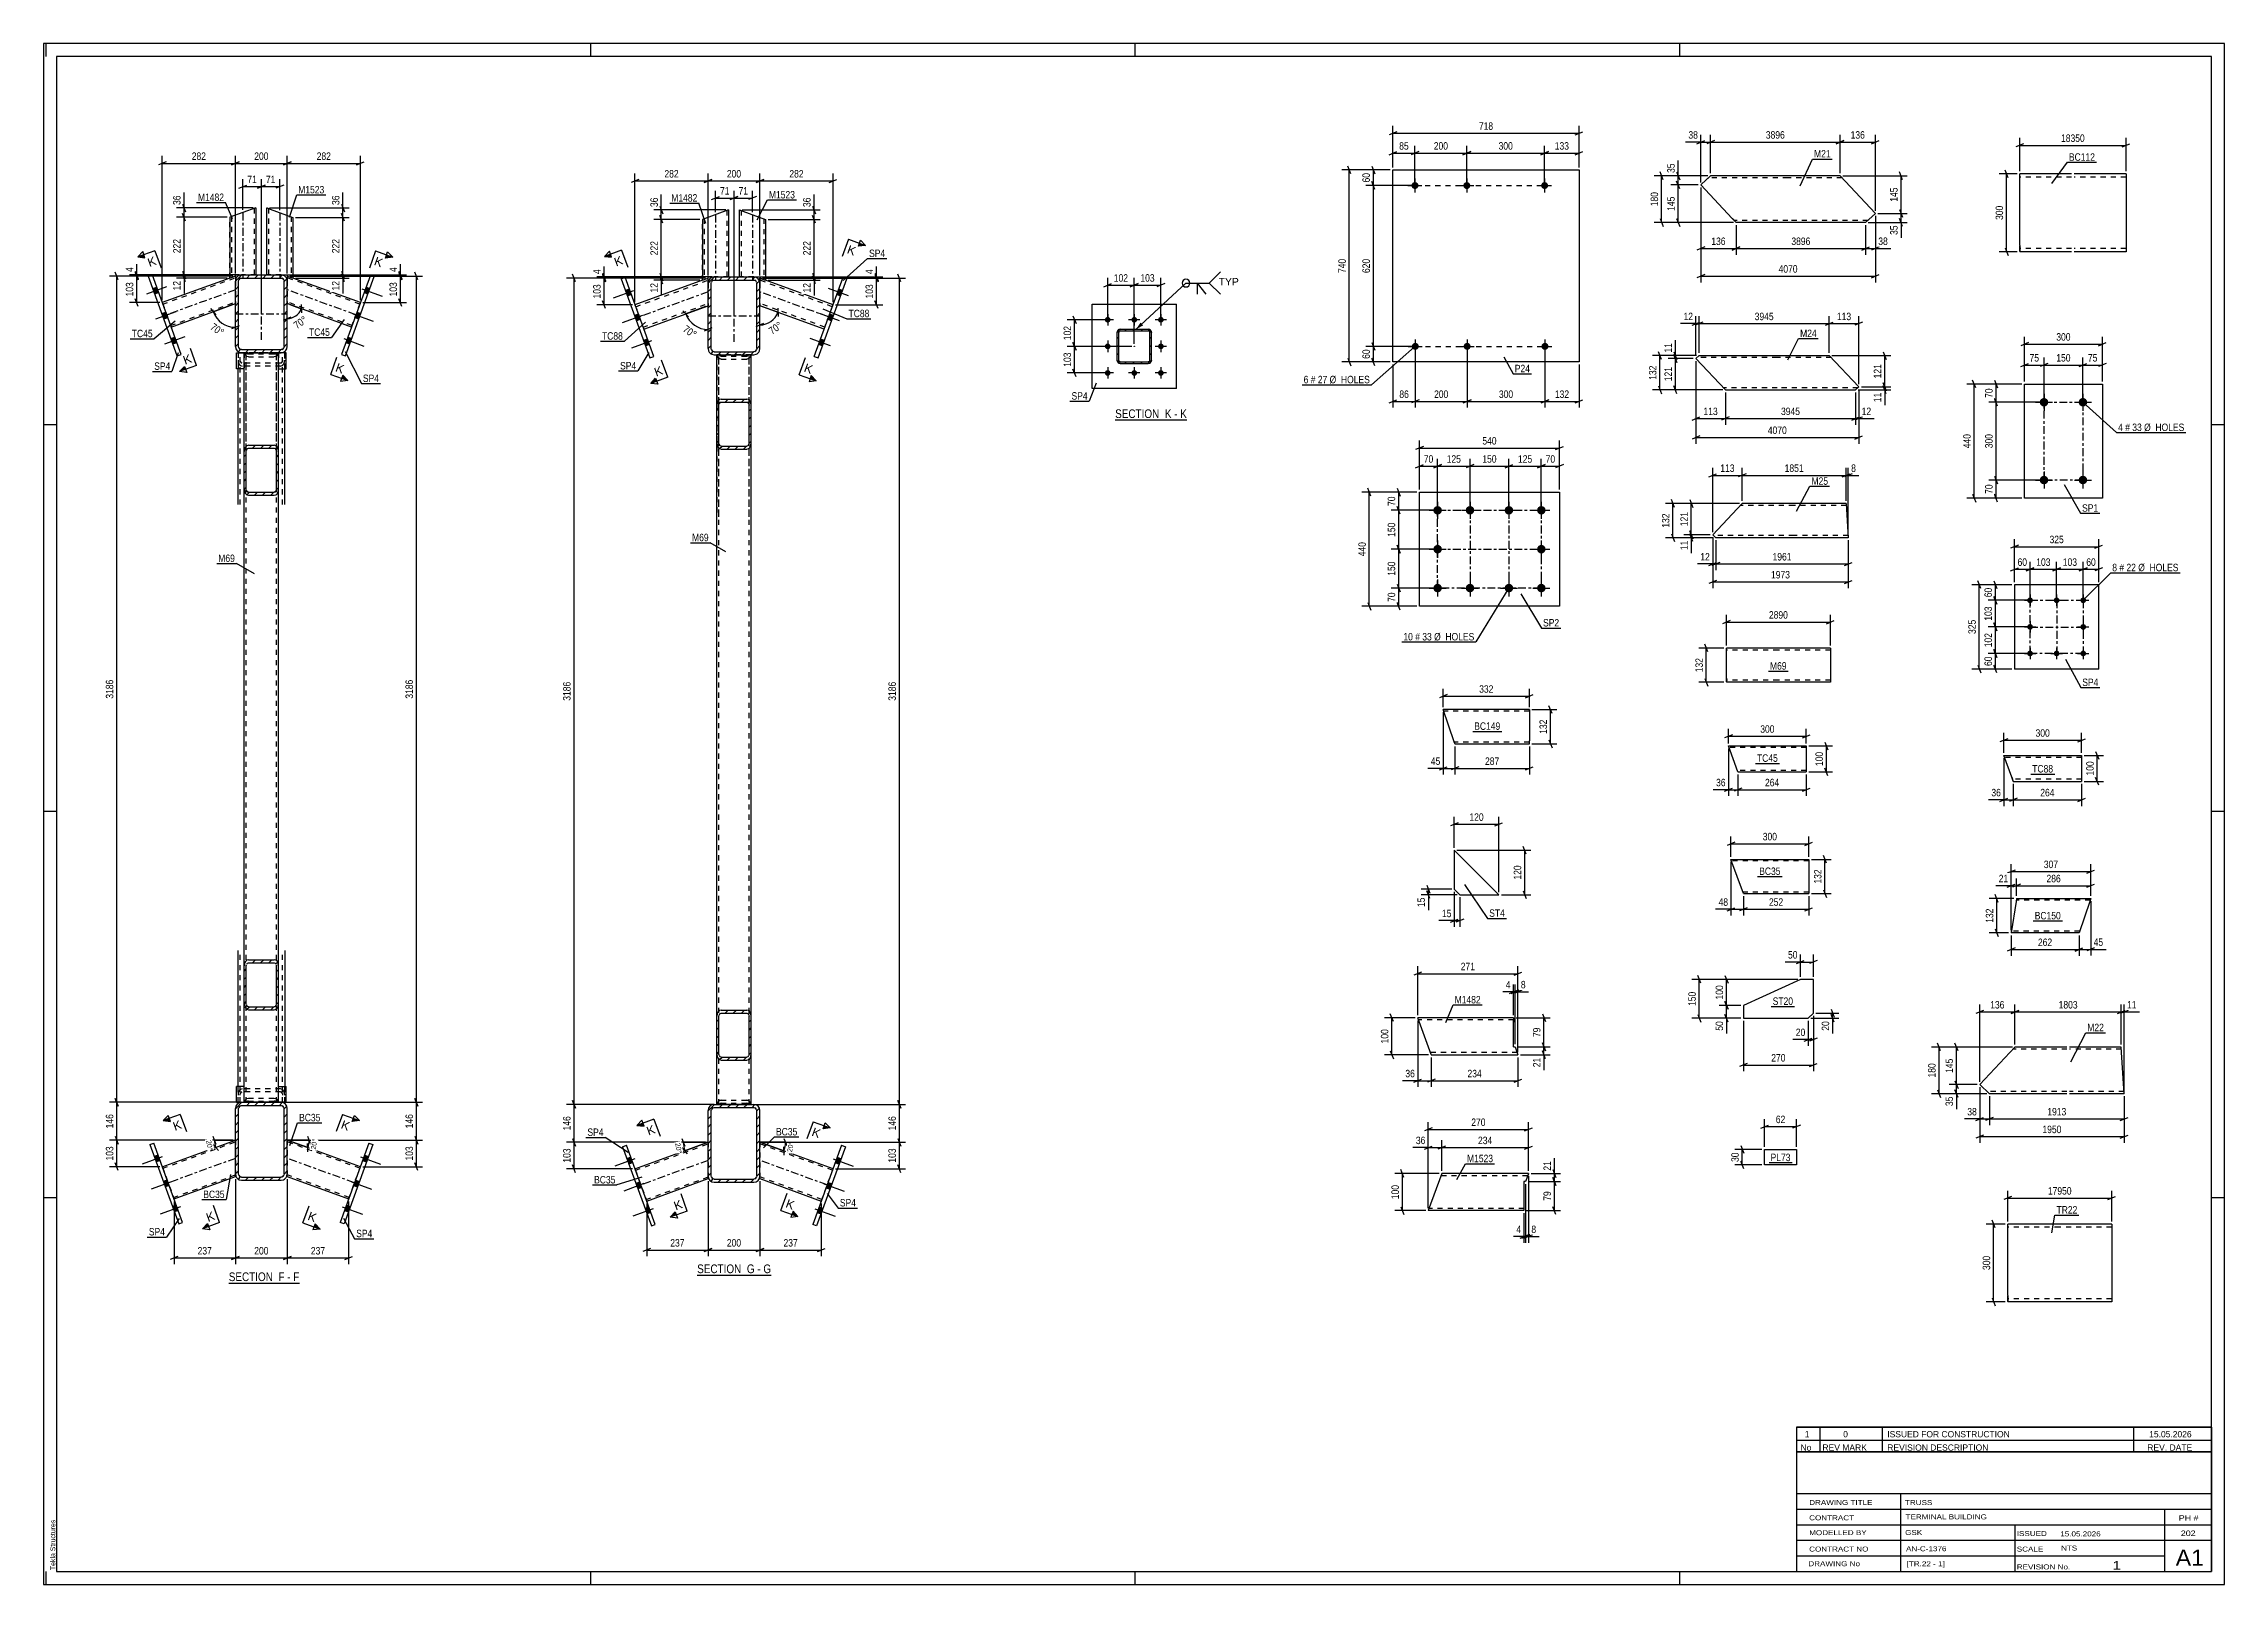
# Paper-space layout 'Layout1' of a CAD drawing. Header units: millimetres. Extents: x 0 to 841, y 0 to 594.
# The model-space entities are those that its viewports show. They can reach past a viewport. Long polylines and large blocks are cut down to what shows.
import ezdxf

# ---------------------------------------------------------------- set-up
doc = ezdxf.new("R2010")
doc.units = ezdxf.units.MM
doc.linetypes.add('DXK_LINE_DOT2', pattern=[3.9198, 1.9599, -1.9599])
doc.linetypes.add('DXK_LINE_DOT3', pattern=[5.9187, 2.979, -0.9799, 0.9799, -0.9799])
doc.layers.add('Viewport layer', color=7, linetype='Continuous', plot=False)
doc.styles.add('Arial', font='ARIAL.TTF', dxfattribs={"height": 0.2})
doc.styles.add('Arial Narrow', font='ARIALN.TTF', dxfattribs={"height": 0.2})

# ---------------------------------------------------------------- blocks, each defined once
blk = doc.blocks.new('Unknown-389636314-52495')
at = {"color": 7, "linetype": 'Continuous'}
for p, q in [((676, 51.05), (676, 5)), ((676, 51.05), (836, 51.05)), ((836, 51), (836, 5)), ((676, 35), (836, 35)), ((716.14, 35), (716.14, 5)), ((676, 29), (836, 29)), ((818, 5.05), (818, 29.05)), ((676, 23), (836, 23)), ((676, 17), (836, 17)), ((760.14, 23), (760.14, 5)), ((676, 11), (818, 11)), ((676, 5), (836, 5))]:
    blk.add_line(p, q, dxfattribs=at)
at = {"color": 7, "style": 'Arial Narrow'}
for s, height, width, p in [('CONTRACT', 1.909, 1.425378, (680.88, 24.71)), ('DRAWING TITLE', 1.9089, 1.425378, (680.88, 30.61)), ('TRUSS', 1.909, 1.425378, (717.81, 30.59)), ('TERMINAL BUILDING', 1.9089, 1.425378, (718.06, 25.07)), ('MODELLED BY', 1.9089, 1.425378, (680.88, 18.98)), ('GSK', 1.909, 1.425378, (717.88, 19.04)), ('ISSUED', 1.909, 1.425378, (760.94, 18.64)), ('15.05.2026', 1.909, 1.425378, (777.69, 18.52)), ('DRAWING No', 1.909, 1.425378, (680.56, 7)), ('CONTRACT NO', 1.9089, 1.425378, (680.88, 12.66)), ('AN-C-1376', 1.909, 1.425378, (718.23, 12.78)), ('[TR.22 - 1]', 1.9089, 1.425378, (718.46, 6.99)), ('SCALE', 1.909, 1.425378, (760.94, 12.65)), ('1', 3.34, 1.5, (797.91, 5.68)), ('A1', 6.204, 1.25, (822.24, 7.2)), ('REVISION No.', 1.9089, 1.425378, (760.94, 5.77))]:
    blk.add_text(s, height=height, dxfattribs=dict(at, width=width)).set_placement(p)
at = {"color": 7, "linetype": 'Continuous', "style": 'Arial Narrow'}
for s, height, width, p in [('PH #', 2.1, 1.42538, (823.4, 24.55)), ('202', 2.1, 1.42538, (824.19, 18.65)), ('NTS', 1.909, 1.425378, (778, 13.05))]:
    blk.add_text(s, height=height, dxfattribs=dict(at, width=width)).set_placement(p)
blk = doc.blocks.new('Unknown-389636314-26907')
at = {"color": 5, "linetype": 'Continuous'}
for p, q in [((841, 594), (0, 594)), ((0, 594), (0, 0)), ((1, 589), (1, 594)), ((836, 589), (5, 589)), ((5, 589), (5, 5)), ((211, 589), (211, 594)), ((421, 589), (421, 594)), ((631, 589), (631, 594)), ((836, 5), (836, 589)), ((841, 0), (841, 594)), ((5, 447), (0, 447)), ((841, 447), (836, 447)), ((5, 298), (0, 298)), ((841, 298), (836, 298)), ((5, 149), (0, 149)), ((841, 149), (836, 149)), ((0, 0), (841, 0)), ((1, 0), (1, 5)), ((5, 5), (836, 5)), ((211, 0), (211, 5)), ((421, 0), (421, 5)), ((631, 0), (631, 5))]:
    blk.add_line(p, q, dxfattribs=at)
at = {"color": 174, "linetype": 'Continuous', "style": 'Arial'}
blk.add_text('Tekla Structures', height=1.9102, rotation=90, dxfattribs=at).set_placement((4.5, 5.5))
blk = doc.blocks.new('Unknown-389636314-52496')
at = {"color": 7, "linetype": 'Continuous'}
for p, q in [((676, 60.55), (836, 60.55)), ((836, 60.55), (676, 60.55)), ((676, 60.55), (676, 55.55)), ((685, 60.55), (685, 55.55)), ((709, 60.55), (709, 55.55)), ((806, 60.55), (806, 55.55)), ((836, 60.55), (836, 55.55)), ((676, 55.55), (836, 55.55)), ((676, 55.55), (676, 51.05)), ((676, 55.55), (836, 55.55)), ((836, 51.05), (676, 51.05)), ((685, 55.55), (685, 51.05)), ((709, 55.55), (709, 51.05)), ((806, 55.55), (806, 51.05)), ((836, 55.55), (836, 51.05))]:
    blk.add_line(p, q, dxfattribs=at)
at = {"color": 7, "linetype": 'Continuous', "style": 'Arial Narrow'}
for s, height, width, p in [('1', 2.39, 1.196471, (679.16, 56.7)), ('0', 2.39, 1.196471, (694, 56.7)), ('ISSUED FOR CONSTRUCTION', 2.3861, 1.196471, (711, 56.7)), ('15.05.2026', 2.386, 1.196471, (812, 56.7)), ('No', 2.386, 1.2, (677.54, 51.55)), ('REV MARK', 2.386, 1.2, (686, 51.55)), ('REVISION DESCRIPTION', 2.3861, 1.2, (711, 51.55)), ('REV. DATE', 2.386, 1.2, (811.28, 51.55))]:
    blk.add_text(s, height=height, dxfattribs=dict(at, width=width)).set_placement(p)
blk = doc.blocks.new('Unknown-389636314-22 - 38168')
at = {"color": 6, "linetype": 'Continuous'}
blk.add_line((413.24, 448.91), (440.89, 448.91), dxfattribs=at)
at = {"color": 0, "linetype": 'Continuous'}
blk.add_wipeout([(431.35, 449.66), (431.35, 453.16), (413.24, 453.16), (413.24, 449.66)], dxfattribs=at)
blk.add_wipeout([(434.95, 449.66), (434.95, 453.16), (432.4, 453.16), (432.4, 449.66)], dxfattribs=at)
at = {"color": 7, "linetype": 'Continuous', "style": 'Arial Narrow'}
blk.add_text('SECTION ', height=3.34, dxfattribs=at).set_placement((413.24, 449.66))
at = {"color": 0, "linetype": 'Continuous'}
blk.add_wipeout([(437.28, 449.66), (437.28, 453.16), (436, 453.16), (436, 449.66)], dxfattribs=at)
blk.add_wipeout([(440.89, 449.66), (440.89, 453.16), (438.33, 453.16), (438.33, 449.66)], dxfattribs=at)
at = {"color": 7, "linetype": 'Continuous', "style": 'Arial Narrow'}
for s, p in [('K', (432.4, 449.66)), ('-', (436, 449.66)), ('K', (438.33, 449.66))]:
    blk.add_text(s, height=3.34, dxfattribs=at).set_placement(p)
blk = doc.blocks.new('Unknown-389636314-64 - 30676')
at = {"color": 6, "linetype": 'Continuous'}
blk.add_line((71.4, 116.18), (98.62, 116.18), dxfattribs=at)
at = {"color": 0, "linetype": 'Continuous'}
blk.add_wipeout([(89.51, 116.93), (89.51, 120.43), (71.4, 120.43), (71.4, 116.93)], dxfattribs=at)
blk.add_wipeout([(92.9, 116.93), (92.9, 120.43), (90.56, 120.43), (90.56, 116.93)], dxfattribs=at)
at = {"color": 7, "linetype": 'Continuous', "style": 'Arial Narrow'}
blk.add_text('SECTION ', height=3.34, dxfattribs=at).set_placement((71.4, 116.93))
at = {"color": 0, "linetype": 'Continuous'}
blk.add_wipeout([(95.23, 116.93), (95.23, 120.43), (93.95, 120.43), (93.95, 116.93)], dxfattribs=at)
blk.add_wipeout([(98.62, 116.93), (98.62, 120.43), (96.28, 120.43), (96.28, 116.93)], dxfattribs=at)
at = {"color": 7, "linetype": 'Continuous', "style": 'Arial Narrow'}
for s, p in [('F', (90.56, 116.93)), ('-', (93.95, 116.93)), ('F', (96.28, 116.93))]:
    blk.add_text(s, height=3.34, dxfattribs=at).set_placement(p)
blk = doc.blocks.new('Unknown-389636314-65 - 31156')
at = {"color": 6, "linetype": 'Continuous'}
blk.add_line((252.05, 119.24), (280.55, 119.24), dxfattribs=at)
at = {"color": 0, "linetype": 'Continuous'}
blk.add_wipeout([(270.16, 119.99), (270.16, 123.49), (252.05, 123.49), (252.05, 119.99)], dxfattribs=at)
blk.add_wipeout([(274.19, 119.99), (274.19, 123.49), (271.21, 123.49), (271.21, 119.99)], dxfattribs=at)
at = {"color": 7, "linetype": 'Continuous', "style": 'Arial Narrow'}
blk.add_text('SECTION ', height=3.34, dxfattribs=at).set_placement((252.05, 119.99))
at = {"color": 0, "linetype": 'Continuous'}
blk.add_wipeout([(276.52, 119.99), (276.52, 123.49), (275.24, 123.49), (275.24, 119.99)], dxfattribs=at)
blk.add_wipeout([(280.55, 119.99), (280.55, 123.49), (277.57, 123.49), (277.57, 119.99)], dxfattribs=at)
at = {"color": 7, "linetype": 'Continuous', "style": 'Arial Narrow'}
for s, p in [('G', (271.21, 119.99)), ('-', (275.24, 119.99)), ('G', (277.57, 119.99))]:
    blk.add_text(s, height=3.34, dxfattribs=at).set_placement(p)
blk = doc.blocks.new('Part-389636314-27026 - 27025')
at = {"color": 2, "linetype": 'Continuous'}
for p, q in [((643.68, 404.64), (655.03, 416.71)), ((675.03, 416.71), (655.03, 416.71)), ((695.13, 416.71), (675.13, 416.71)), ((695.13, 416.71), (695.94, 403.51)), ((644.89, 403.51), (643.68, 404.64)), ((675.03, 403.51), (644.89, 403.51)), ((695.94, 403.51), (675.13, 403.51))]:
    blk.add_line(p, q, dxfattribs=at)
at = {"color": 7, "linetype": 'DXK_LINE_DOT2'}
for p, q in [((675.03, 415.91), (654.28, 415.91)), ((695.18, 415.91), (675.13, 415.91)), ((675.03, 404.31), (644.04, 404.31)), ((695.9, 404.31), (675.13, 404.31)), ((695.9, 404.31), (695.89, 404.37))]:
    blk.add_line(p, q, dxfattribs=at)
blk = doc.blocks.new('Part-389636314-30167 - 30166')
at = {"color": 2, "linetype": 'Continuous'}
for p, q in [((653.37, 313.32), (649.77, 323.23)), ((649.77, 323.23), (679.77, 323.23)), ((679.77, 323.23), (679.77, 323.14)), ((679.77, 323.14), (679.77, 313.23)), ((653.37, 313.32), (653.41, 313.23)), ((653.41, 313.23), (679.77, 313.23))]:
    blk.add_line(p, q, dxfattribs=at)
at = {"color": 7, "linetype": 'DXK_LINE_DOT2'}
for p, q in [((679.77, 322.63), (649.98, 322.63)), ((679.77, 322.87), (679.77, 323.23)), ((679.77, 313.83), (653.19, 313.83))]:
    blk.add_line(p, q, dxfattribs=at)
blk = doc.blocks.new('Part-389636314-27088 - 27087')
at = {"color": 2, "linetype": 'Continuous'}
for p, q in [((792.56, 385.39), (760.06, 385.39)), ((760.06, 385.39), (760.06, 352.89)), ((792.56, 352.89), (792.56, 385.39)), ((792.56, 352.89), (760.06, 352.89))]:
    blk.add_line(p, q, dxfattribs=at)
blk = doc.blocks.new('Bolt-389636314-27089 - 27087')
at = {"linetype": 'Continuous'}
for points in [[(766.06, 380.49, -1), (766.06, 378.29, -1)], [(776.31, 380.49, -1), (776.31, 378.29, -1)], [(786.56, 380.49, -1), (786.56, 378.29, -1)], [(766.06, 370.24, -1), (766.06, 368.04, -1)], [(786.56, 370.24, -1), (786.56, 368.04, -1)], [(766.06, 359.99, -1), (766.06, 357.79, -1)], [(776.31, 359.99, -1), (776.31, 357.79, -1)], [(786.56, 359.99, -1), (786.56, 357.79, -1)]]:
    blk.add_hatch(color=1, dxfattribs=at).paths.add_polyline_path(points)
at = {"color": 1, "linetype": 'Continuous'}
for p, q in [((763.86, 379.39), (768.26, 379.39)), ((766.06, 381.59), (766.06, 377.19)), ((774.11, 379.39), (778.51, 379.39)), ((776.31, 381.59), (776.31, 377.19)), ((784.36, 379.39), (788.76, 379.39)), ((786.56, 381.59), (786.56, 377.19)), ((766.06, 371.34), (766.06, 366.94)), ((786.56, 371.34), (786.56, 366.94)), ((763.86, 369.14), (768.26, 369.14)), ((784.36, 369.14), (788.76, 369.14)), ((763.86, 358.89), (768.26, 358.89)), ((766.06, 361.09), (766.06, 356.69)), ((774.11, 358.89), (778.51, 358.89)), ((776.31, 361.09), (776.31, 356.69)), ((784.36, 358.89), (788.76, 358.89)), ((786.56, 361.09), (786.56, 356.69))]:
    blk.add_line(p, q, dxfattribs=at)
blk = doc.blocks.new('Part-389636314-27040 - 27039')
at = {"color": 2, "linetype": 'Continuous'}
for p, q in [((668.97, 360.97), (648.97, 360.97)), ((648.97, 349.37), (648.97, 360.97)), ((689.07, 360.97), (669.07, 360.97)), ((689.07, 360.97), (689.07, 347.77)), ((648.97, 349.37), (648.97, 347.77)), ((668.97, 347.77), (648.97, 347.77)), ((689.07, 347.77), (669.07, 347.77))]:
    blk.add_line(p, q, dxfattribs=at)
at = {"color": 7, "linetype": 'DXK_LINE_DOT2'}
for p, q in [((668.97, 360.17), (648.97, 360.17)), ((689.07, 360.17), (669.07, 360.17)), ((648.97, 347.89), (648.97, 349.37)), ((648.97, 348.57), (648.97, 348.63)), ((668.97, 348.57), (648.97, 348.57)), ((689.07, 348.57), (669.07, 348.57)), ((689.07, 348.57), (689.07, 348.63))]:
    blk.add_line(p, q, dxfattribs=at)
blk = doc.blocks.new('Part-389636314-26995 - 26994')
at = {"color": 2, "linetype": 'Continuous'}
for p, q in [((641.15, 541.43), (639.09, 539.5)), ((651.2, 526.63), (639.09, 539.5)), ((642.85, 543.03), (641.15, 541.43)), ((672.7, 543.03), (642.85, 543.03)), ((692.8, 543.03), (672.8, 543.03)), ((692.8, 543.03), (706.41, 528.56)), ((652.7, 525.03), (651.2, 526.63)), ((672.7, 525.03), (652.7, 525.03)), ((702.65, 525.03), (672.8, 525.03)), ((702.65, 525.03), (706.41, 528.56))]:
    blk.add_line(p, q, dxfattribs=at)
at = {"color": 7, "linetype": 'DXK_LINE_DOT2'}
for p, q in [((642.85, 543.03), (641.8, 542.04)), ((672.7, 542.23), (642, 542.23)), ((693.55, 542.23), (672.8, 542.23)), ((652.59, 525.15), (651.2, 526.63)), ((672.7, 525.83), (651.95, 525.83)), ((703.5, 525.83), (672.8, 525.83))]:
    blk.add_line(p, q, dxfattribs=at)
blk = doc.blocks.new('Part-389636314-38216 - 38168')
at = {"linetype": 'Continuous'}
h = blk.add_hatch(dxfattribs=at)
h.set_pattern_fill('', scale=0.7, style=0, pattern_type=0)
h.set_pattern_definition([(45, (426.471, 470.7772), (-1.57154, 1.57154), [])])
h.paths.add_polyline_path([(426.01, 470.69), (426.47, 470.78), (426.86, 471.04), (427.12, 471.43), (427.21, 471.89), (427.21, 482.69), (427.12, 483.15), (426.86, 483.53), (426.47, 483.79), (426.01, 483.89), (415.21, 483.89), (414.75, 483.79), (414.36, 483.53), (414.1, 483.15), (414.01, 482.69), (414.01, 471.89), (414.1, 471.43), (414.36, 471.04), (414.75, 470.78), (415.21, 470.69)])
h.paths.add_polyline_path([(415.21, 471.29), (414.98, 471.33), (414.79, 471.46), (414.66, 471.66), (414.61, 471.89), (414.61, 482.69), (414.66, 482.92), (414.79, 483.11), (414.98, 483.24), (415.21, 483.29), (426.01, 483.29), (426.24, 483.24), (426.44, 483.11), (426.57, 482.92), (426.61, 482.69), (426.61, 471.89), (426.57, 471.66), (426.44, 471.46), (426.24, 471.33), (426.01, 471.29)])
blk.add_hatch(color=30, dxfattribs=at).paths.add_polyline_path([(420.61, 477.19, -1), (420.61, 477.39, -1)])
at = {"color": 7, "linetype": 'DXK_LINE_DOT2'}
for p, q in [((414.01, 482.69), (414.1, 483.15)), ((414.01, 471.89), (414.01, 482.69)), ((414.66, 482.92), (414.61, 482.69)), ((414.61, 471.89), (414.61, 482.69)), ((414.79, 483.11), (414.66, 482.92)), ((414.75, 483.79), (415.21, 483.89)), ((414.98, 483.24), (414.79, 483.11)), ((415.21, 483.29), (414.98, 483.24)), ((415.21, 483.89), (426.01, 483.89)), ((415.21, 483.29), (426.01, 483.29)), ((426.01, 483.89), (426.47, 483.79)), ((426.24, 483.24), (426.01, 483.29)), ((426.44, 483.11), (426.24, 483.24)), ((426.57, 482.92), (426.44, 483.11)), ((426.61, 482.69), (426.57, 482.92)), ((426.61, 471.89), (426.61, 482.69)), ((427.12, 483.15), (427.21, 482.69)), ((427.21, 471.89), (427.21, 482.69)), ((414.1, 471.43), (414.01, 471.89)), ((414.61, 471.89), (414.66, 471.66)), ((414.66, 471.66), (414.79, 471.46)), ((414.79, 471.46), (414.98, 471.33)), ((414.98, 471.33), (415.21, 471.29)), ((415.21, 471.29), (426.01, 471.29)), ((426.01, 471.29), (426.24, 471.33)), ((426.24, 471.33), (426.44, 471.46)), ((426.44, 471.46), (426.57, 471.66)), ((426.57, 471.66), (426.61, 471.89)), ((427.21, 471.89), (427.12, 471.43)), ((415.21, 470.69), (414.75, 470.78)), ((415.21, 470.69), (426.01, 470.69)), ((426.47, 470.78), (426.01, 470.69))]:
    blk.add_line(p, q, dxfattribs=at)
at = {"color": 2, "linetype": 'Continuous'}
for p, q in [((414.1, 483.15), (414.01, 482.69)), ((414.01, 471.89), (414.01, 482.69)), ((414.61, 482.69), (414.66, 482.92)), ((414.61, 471.89), (414.61, 482.69)), ((414.66, 482.92), (414.79, 483.11)), ((415.21, 483.89), (414.75, 483.79)), ((414.79, 483.11), (414.98, 483.24)), ((414.98, 483.24), (415.21, 483.29)), ((415.21, 483.89), (426.01, 483.89)), ((415.21, 483.29), (426.01, 483.29)), ((426.47, 483.79), (426.01, 483.89)), ((426.01, 483.29), (426.24, 483.24)), ((426.24, 483.24), (426.44, 483.11)), ((426.44, 483.11), (426.57, 482.92)), ((426.57, 482.92), (426.61, 482.69)), ((426.61, 471.89), (426.61, 482.69)), ((427.21, 482.69), (427.12, 483.15)), ((427.21, 471.89), (427.21, 482.69)), ((414.01, 471.89), (414.1, 471.43)), ((414.66, 471.66), (414.61, 471.89)), ((414.79, 471.46), (414.66, 471.66)), ((414.98, 471.33), (414.79, 471.46)), ((415.21, 471.29), (414.98, 471.33)), ((415.21, 471.29), (426.01, 471.29)), ((426.24, 471.33), (426.01, 471.29)), ((426.44, 471.46), (426.24, 471.33)), ((426.57, 471.66), (426.44, 471.46)), ((426.61, 471.89), (426.57, 471.66)), ((427.12, 471.43), (427.21, 471.89)), ((414.75, 470.78), (415.21, 470.69)), ((415.21, 470.69), (426.01, 470.69)), ((426.01, 470.69), (426.47, 470.78))]:
    blk.add_line(p, q, dxfattribs=at)
at = {"color": 7, "linetype": 'DXK_LINE_DOT3'}
blk.add_line((420.61, 477.29), (420.61, 477.29), dxfattribs=at)
at = {"color": 30, "linetype": 'DXK_LINE_DOT3'}
blk.add_line((420.61, 477.29), (420.61, 477.29), dxfattribs=at)
at = {"color": 30, "linetype": 'Continuous'}
blk.add_circle((420.61, 477.29), 0.1, dxfattribs=at)
at = {"color": 7, "linetype": 'DXK_LINE_DOT2'}
for centre, start, end in [((415.21, 482.69), 112.5, 157.5), ((426.01, 482.69), 22.5, 67.5), ((415.21, 471.89), 202.5, 247.5), ((426.01, 471.89), 292.5, 337.5)]:
    blk.add_arc(centre, 1.2, start, end, dxfattribs=at)
at = {"color": 2, "linetype": 'Continuous'}
for centre, start, end in [((415.21, 482.69), 112.5, 157.5), ((426.01, 482.69), 22.5, 67.5), ((415.21, 471.89), 202.5, 247.5), ((426.01, 471.89), 292.5, 337.5)]:
    blk.add_arc(centre, 1.2, start, end, dxfattribs=at)
blk = doc.blocks.new('Part-389636314-38229 - 38168')
at = {"color": 2, "linetype": 'Continuous'}
for p, q in [((404.36, 461.04), (404.36, 493.54)), ((404.36, 493.54), (436.86, 493.54)), ((436.86, 461.04), (436.86, 493.54)), ((436.86, 461.04), (404.36, 461.04))]:
    blk.add_line(p, q, dxfattribs=at)
blk = doc.blocks.new('Bolt-389636314-38399 - 38168')
at = {"linetype": 'Continuous'}
for points in [[(410.36, 486.44, -1), (410.36, 488.64, -1)], [(420.61, 486.44, -1), (420.61, 488.64, -1)], [(430.86, 486.44, -1), (430.86, 488.64, -1)], [(410.36, 476.19, -1), (410.36, 478.39, -1)], [(430.86, 476.19, -1), (430.86, 478.39, -1)], [(410.36, 465.94, -1), (410.36, 468.14, -1)], [(420.61, 465.94, -1), (420.61, 468.14, -1)], [(430.86, 465.94, -1), (430.86, 468.14, -1)]]:
    blk.add_hatch(color=1, dxfattribs=at).paths.add_polyline_path(points)
at = {"color": 1, "linetype": 'Continuous'}
for p, q in [((410.36, 489.74), (410.36, 485.34)), ((420.61, 489.74), (420.61, 485.34)), ((430.86, 489.74), (430.86, 485.34)), ((412.56, 487.54), (408.16, 487.54)), ((410.36, 479.49), (410.36, 475.09)), ((422.81, 487.54), (418.41, 487.54)), ((433.06, 487.54), (428.66, 487.54)), ((430.86, 479.49), (430.86, 475.09)), ((412.56, 477.29), (408.16, 477.29)), ((433.06, 477.29), (428.66, 477.29)), ((412.56, 467.04), (408.16, 467.04)), ((410.36, 469.24), (410.36, 464.84)), ((422.81, 467.04), (418.41, 467.04)), ((420.61, 469.24), (420.61, 464.84)), ((433.06, 467.04), (428.66, 467.04)), ((430.86, 469.24), (430.86, 464.84))]:
    blk.add_line(p, q, dxfattribs=at)
blk = doc.blocks.new('Part-389636314-27007 - 27006')
at = {"color": 2, "linetype": 'Continuous'}
for p, q in [((746.64, 192.69), (760.25, 207.16)), ((780.25, 207.16), (760.25, 207.16)), ((801.25, 207.16), (781.25, 207.16)), ((802.35, 189.16), (801.25, 207.16)), ((750.39, 189.16), (746.64, 192.69)), ((780.25, 189.16), (750.39, 189.16)), ((802.35, 189.16), (781.25, 189.16))]:
    blk.add_line(p, q, dxfattribs=at)
at = {"color": 7, "linetype": 'DXK_LINE_DOT2'}
for p, q in [((780.25, 206.36), (759.49, 206.36)), ((801.29, 206.36), (781.25, 206.36)), ((780.25, 189.96), (749.54, 189.96)), ((802.3, 189.96), (781.25, 189.96)), ((802.3, 189.96), (802.3, 190.02))]:
    blk.add_line(p, q, dxfattribs=at)
blk = doc.blocks.new('Part-389636314-27019 - 27018')
at = {"color": 2, "linetype": 'Continuous'}
for p, q in [((638.4, 473.74), (637.2, 472.61)), ((637.2, 472.61), (648.55, 460.54)), ((638.4, 473.74), (668.55, 473.74)), ((668.65, 473.74), (688.65, 473.74)), ((688.65, 473.74), (700, 461.67)), ((648.55, 460.54), (668.55, 460.54)), ((668.65, 460.54), (698.8, 460.54)), ((700, 461.67), (698.8, 460.54))]:
    blk.add_line(p, q, dxfattribs=at)
at = {"color": 7, "linetype": 'DXK_LINE_DOT2'}
for p, q in [((668.55, 472.94), (637.55, 472.94)), ((689.4, 472.94), (668.65, 472.94)), ((668.55, 461.34), (647.8, 461.34)), ((699.65, 461.34), (668.65, 461.34))]:
    blk.add_line(p, q, dxfattribs=at)
blk = doc.blocks.new('Part-389636314-27101 - 27100')
at = {"color": 2, "linetype": 'Continuous'}
for p, q in [((520.35, 471.29), (520.35, 545.29)), ((520.35, 545.29), (592.15, 545.29)), ((592.15, 545.29), (592.15, 471.29)), ((592.15, 471.29), (520.35, 471.29))]:
    blk.add_line(p, q, dxfattribs=at)
blk = doc.blocks.new('Bolt-389636314-27102 - 27100')
at = {"linetype": 'Continuous'}
for points in [[(528.85, 540.64, -1), (528.85, 537.94, -1)], [(548.85, 540.64, -1), (548.85, 537.94, -1)], [(578.85, 540.64, -1), (578.85, 537.94, -1)]]:
    blk.add_hatch(color=1, dxfattribs=at).paths.add_polyline_path(points)
at = {"color": 1, "linetype": 'Continuous'}
for p, q in [((526.15, 539.29), (531.55, 539.29)), ((528.85, 541.99), (528.85, 536.59)), ((546.15, 539.29), (551.55, 539.29)), ((548.85, 541.99), (548.85, 536.59)), ((576.15, 539.29), (581.55, 539.29)), ((578.85, 541.99), (578.85, 536.59))]:
    blk.add_line(p, q, dxfattribs=at)
blk = doc.blocks.new('Bolt-389636314-27103 - 27100')
at = {"linetype": 'Continuous'}
for points in [[(528.98, 478.64, -1), (528.98, 475.94, -1)], [(548.98, 478.64, -1), (548.98, 475.94, -1)], [(578.98, 478.64, -1), (578.98, 475.94, -1)]]:
    blk.add_hatch(color=1, dxfattribs=at).paths.add_polyline_path(points)
at = {"color": 1, "linetype": 'Continuous'}
for p, q in [((528.98, 479.99), (528.98, 474.59)), ((548.98, 479.99), (548.98, 474.59)), ((578.98, 479.99), (578.98, 474.59)), ((526.28, 477.29), (531.68, 477.29)), ((546.28, 477.29), (551.68, 477.29)), ((576.28, 477.29), (581.68, 477.29))]:
    blk.add_line(p, q, dxfattribs=at)
blk = doc.blocks.new('Bolt-389636314-27111 - 27109')
at = {"linetype": 'Continuous'}
for points in [[(771.44, 457.4, -1), (771.44, 454.1, -1)], [(786.44, 457.4, -1), (786.44, 454.1, -1)], [(771.44, 427.4, -1), (771.44, 424.1, -1)], [(786.44, 427.4, -1), (786.44, 424.1, -1)]]:
    blk.add_hatch(color=1, dxfattribs=at).paths.add_polyline_path(points)
at = {"color": 1, "linetype": 'Continuous'}
for p, q in [((768.14, 455.75), (774.74, 455.75)), ((771.44, 459.05), (771.44, 452.45)), ((783.14, 455.75), (789.74, 455.75)), ((786.44, 459.05), (786.44, 452.45)), ((771.44, 429.05), (771.44, 422.45)), ((786.44, 429.05), (786.44, 422.45)), ((768.14, 425.75), (774.74, 425.75)), ((783.14, 425.75), (789.74, 425.75))]:
    blk.add_line(p, q, dxfattribs=at)
blk = doc.blocks.new('Part-389636314-27110 - 27109')
at = {"color": 2, "linetype": 'Continuous'}
for p, q in [((763.94, 418.75), (763.94, 462.75)), ((763.94, 462.75), (793.94, 462.75)), ((793.94, 462.75), (793.94, 418.75)), ((793.94, 418.75), (763.94, 418.75))]:
    blk.add_line(p, q, dxfattribs=at)
blk = doc.blocks.new('Part-389636314-27118 - 27117')
at = {"color": 2, "linetype": 'Continuous'}
for p, q in [((530.58, 377.09), (530.58, 421.09)), ((530.58, 421.09), (584.58, 421.09)), ((584.58, 421.09), (584.58, 377.09)), ((584.58, 377.09), (530.58, 377.09))]:
    blk.add_line(p, q, dxfattribs=at)
blk = doc.blocks.new('Bolt-389636314-27119 - 27117')
at = {"linetype": 'Continuous'}
for points in [[(537.58, 415.74, -1), (537.58, 412.44, -1)], [(550.08, 415.74, -1), (550.08, 412.44, -1)], [(565.08, 415.74, -1), (565.08, 412.44, -1)], [(577.58, 415.74, -1), (577.58, 412.44, -1)], [(537.58, 400.74, -1), (537.58, 397.44, -1)], [(577.58, 400.74, -1), (577.58, 397.44, -1)], [(537.58, 385.74, -1), (537.58, 382.44, -1)], [(550.08, 385.74, -1), (550.08, 382.44, -1)], [(565.08, 385.74, -1), (565.08, 382.44, -1)], [(577.58, 385.74, -1), (577.58, 382.44, -1)]]:
    blk.add_hatch(color=1, dxfattribs=at).paths.add_polyline_path(points)
at = {"color": 1, "linetype": 'Continuous'}
for p, q in [((534.28, 414.09), (540.88, 414.09)), ((537.58, 417.39), (537.58, 410.79)), ((546.78, 414.09), (553.38, 414.09)), ((550.08, 417.39), (550.08, 410.79)), ((561.78, 414.09), (568.38, 414.09)), ((565.08, 417.39), (565.08, 410.79)), ((574.28, 414.09), (580.88, 414.09)), ((577.58, 417.39), (577.58, 410.79)), ((534.28, 399.09), (540.88, 399.09)), ((537.58, 402.39), (537.58, 395.79)), ((574.28, 399.09), (580.88, 399.09)), ((577.58, 402.39), (577.58, 395.79)), ((537.58, 387.39), (537.58, 380.79)), ((550.08, 387.39), (550.08, 380.79)), ((565.08, 387.39), (565.08, 380.79)), ((577.58, 387.39), (577.58, 380.79)), ((534.28, 384.09), (540.88, 384.09)), ((546.78, 384.09), (553.38, 384.09)), ((561.78, 384.09), (568.38, 384.09)), ((574.28, 384.09), (580.88, 384.09))]:
    blk.add_line(p, q, dxfattribs=at)
blk = doc.blocks.new('Part-389636314-27189 - 27188')
at = {"color": 2, "linetype": 'Continuous'}
for p, q in [((677.49, 233.23), (655.49, 223.23)), ((682.49, 233.23), (677.49, 233.23)), ((682.49, 220.23), (682.49, 233.23)), ((655.49, 223.23), (655.49, 218.23)), ((680.49, 218.23), (682.49, 220.23)), ((655.49, 218.23), (680.49, 218.23))]:
    blk.add_line(p, q, dxfattribs=at)
blk = doc.blocks.new('Part-389636314-27201 - 27200')
at = {"color": 2, "linetype": 'Continuous'}
for p, q in [((544.03, 283.02), (544.03, 268.02)), ((544.03, 283.02), (561.17, 265.88)), ((544.03, 268.02), (546.17, 265.88)), ((546.17, 265.88), (561.17, 265.88))]:
    blk.add_line(p, q, dxfattribs=at)
blk = doc.blocks.new('Part-389636314-27223 - 27222')
at = {"color": 2, "linetype": 'Continuous'}
for p, q in [((777.46, 138.93), (757.46, 138.93)), ((757.46, 111.33), (757.46, 138.93)), ((797.56, 138.93), (777.56, 138.93)), ((797.56, 138.93), (797.56, 108.93)), ((757.46, 111.33), (757.46, 108.93)), ((777.46, 108.93), (757.46, 108.93)), ((797.56, 108.93), (777.56, 108.93))]:
    blk.add_line(p, q, dxfattribs=at)
at = {"color": 7, "linetype": 'DXK_LINE_DOT2'}
for p, q in [((777.46, 137.73), (757.46, 137.73)), ((797.56, 137.73), (777.56, 137.73)), ((757.46, 109.11), (757.46, 111.33)), ((757.46, 110.13), (757.46, 110.22)), ((777.46, 110.13), (757.46, 110.13)), ((797.56, 110.13), (777.56, 110.13)), ((797.56, 110.13), (797.56, 110.22))]:
    blk.add_line(p, q, dxfattribs=at)
blk = doc.blocks.new('Part-389636314-27232 - 27231')
at = {"color": 2, "linetype": 'Continuous'}
for p, q in [((782.08, 543.77), (762.08, 543.77)), ((762.08, 516.17), (762.08, 543.77)), ((803.08, 543.77), (783.08, 543.77)), ((803.08, 543.77), (803.08, 513.77)), ((762.08, 516.17), (762.08, 513.77)), ((782.08, 513.77), (762.08, 513.77)), ((803.08, 513.77), (783.08, 513.77))]:
    blk.add_line(p, q, dxfattribs=at)
at = {"color": 7, "linetype": 'DXK_LINE_DOT2'}
for p, q in [((782.08, 542.57), (762.08, 542.57)), ((803.08, 542.57), (783.08, 542.57)), ((762.08, 513.95), (762.08, 516.17)), ((762.08, 514.97), (762.08, 515.06)), ((782.08, 514.97), (762.08, 514.97)), ((803.08, 514.97), (783.08, 514.97)), ((803.08, 514.97), (803.08, 515.06))]:
    blk.add_line(p, q, dxfattribs=at)
blk = doc.blocks.new('Part-389636314-27349 - 27348')
at = {"color": 2, "linetype": 'Continuous'}
for p, q in [((663.68, 161.68), (663.68, 167.68)), ((663.68, 167.68), (675.99, 167.68)), ((675.99, 161.68), (663.68, 161.68)), ((675.99, 167.68), (675.99, 161.68))]:
    blk.add_line(p, q, dxfattribs=at)
blk = doc.blocks.new('Part-389636314-30182 - 30181')
at = {"color": 2, "linetype": 'Continuous'}
for p, q in [((655.49, 266.39), (650.72, 279.5)), ((650.72, 279.5), (680.72, 279.5)), ((680.72, 279.5), (680.72, 279.41)), ((680.72, 279.41), (680.72, 266.3)), ((655.49, 266.39), (655.52, 266.3)), ((655.52, 266.3), (680.72, 266.3))]:
    blk.add_line(p, q, dxfattribs=at)
at = {"color": 7, "linetype": 'DXK_LINE_DOT2'}
for p, q in [((680.72, 278.9), (650.94, 278.9)), ((680.72, 279.15), (680.72, 279.5)), ((680.72, 266.9), (655.31, 266.9))]:
    blk.add_line(p, q, dxfattribs=at)
blk = doc.blocks.new('Part-389636314-30190 - 30189')
at = {"color": 2, "linetype": 'Continuous'}
for p, q in [((758.99, 311.18), (755.93, 319.58)), ((755.93, 319.58), (785.93, 319.58)), ((758.99, 311.18), (759.57, 309.58)), ((785.93, 319.58), (785.93, 309.58)), ((759.57, 309.58), (785.93, 309.58))]:
    blk.add_line(p, q, dxfattribs=at)
at = {"color": 7, "linetype": 'DXK_LINE_DOT2'}
for p, q in [((785.93, 318.78), (756.22, 318.78)), ((759.53, 309.7), (758.99, 311.18)), ((785.93, 319.11), (785.93, 319.58)), ((785.93, 310.38), (759.28, 310.38))]:
    blk.add_line(p, q, dxfattribs=at)
blk = doc.blocks.new('Part-389636314-30198 - 30197')
at = {"color": 2, "linetype": 'Continuous'}
for p, q in [((572.97, 337.24), (539.75, 337.24)), ((544.02, 324.78), (539.75, 337.24)), ((572.97, 337.24), (572.97, 337.15)), ((572.97, 337.15), (572.97, 336.89)), ((572.97, 336.89), (572.97, 336.04)), ((572.97, 336.04), (572.97, 325.24)), ((544.25, 324.13), (544.02, 324.78)), ((544.25, 324.13), (544.28, 324.04)), ((544.28, 324.04), (572.97, 324.04)), ((572.97, 324.04), (572.97, 325.24))]:
    blk.add_line(p, q, dxfattribs=at)
at = {"color": 7, "linetype": 'DXK_LINE_DOT2'}
for p, q in [((572.97, 336.64), (539.96, 336.64)), ((572.97, 336.89), (572.97, 337.24)), ((572.97, 336.5), (572.97, 336.04)), ((544.02, 324.78), (544.16, 324.39)), ((572.97, 324.64), (544.07, 324.64)), ((572.97, 324.64), (572.97, 325.24)), ((572.97, 324.68), (572.97, 324.64)), ((572.97, 324.04), (572.97, 324.13))]:
    blk.add_line(p, q, dxfattribs=at)
blk = doc.blocks.new('Part-389636314-30205 - 30204')
at = {"color": 2, "linetype": 'Continuous'}
for p, q in [((760.64, 263.21), (758.76, 251.21)), ((760.83, 264.41), (760.64, 263.21)), ((760.83, 264.41), (789.46, 264.41)), ((789.05, 263.21), (784.94, 251.21)), ((789.34, 264.05), (789.05, 263.21)), ((789.43, 264.31), (789.34, 264.05)), ((789.46, 264.41), (789.43, 264.31)), ((784.94, 251.21), (758.76, 251.21))]:
    blk.add_line(p, q, dxfattribs=at)
at = {"color": 7, "linetype": 'DXK_LINE_DOT2'}
for p, q in [((789.26, 263.81), (760.73, 263.81)), ((760.81, 264.31), (760.77, 264.05)), ((760.83, 264.41), (760.81, 264.31)), ((789.46, 264.41), (789.34, 264.05)), ((758.86, 251.85), (758.85, 251.81)), ((758.85, 251.81), (758.86, 251.85)), ((785.14, 251.81), (758.85, 251.81)), ((758.87, 251.95), (758.86, 251.85)), ((758.86, 251.85), (758.87, 251.95))]:
    blk.add_line(p, q, dxfattribs=at)
blk = doc.blocks.new('Part-389636314-31144 - 30676')
at = {"color": 2, "linetype": 'Continuous'}
for p, q in [((41.93, 504.71), (40.43, 504.17)), ((53.05, 474.17), (41.93, 504.71)), ((51.54, 473.63), (40.43, 504.17)), ((51.54, 473.63), (53.05, 474.17))]:
    blk.add_line(p, q, dxfattribs=at)
blk = doc.blocks.new('Part-389636314-31016 - 30676')
at = {"linetype": 'Continuous'}
h = blk.add_hatch(dxfattribs=at)
h.set_pattern_fill('', scale=0.7, style=0, pattern_type=0)
h.set_pattern_definition([(45, (73.968, 158.2388), (-1.57154, 1.57154), [])])
h.paths.add_polyline_path([(73.97, 183.44), (73.97, 158.24), (74.15, 157.32), (74.67, 156.54), (75.45, 156.02), (76.37, 155.84), (91.57, 155.84), (92.49, 156.02), (93.27, 156.54), (93.79, 157.32), (93.97, 158.24), (93.97, 183.44), (93.79, 184.36), (93.27, 185.14), (92.49, 185.66), (91.57, 185.84), (76.37, 185.84), (75.45, 185.66), (74.67, 185.14), (74.15, 184.36)])
h.paths.add_polyline_path([(75.52, 184.29), (75.91, 184.55), (76.37, 184.64), (91.57, 184.64), (92.03, 184.55), (92.42, 184.29), (92.68, 183.9), (92.77, 183.44), (92.77, 158.24), (92.68, 157.78), (92.42, 157.39), (92.03, 157.13), (91.57, 157.04), (76.37, 157.04), (75.91, 157.13), (75.52, 157.39), (75.26, 157.78), (75.17, 158.24), (75.17, 183.44), (75.26, 183.9)])
at = {"color": 2, "linetype": 'Continuous'}
for p, q in [((76.37, 185.84), (75.45, 185.66)), ((76.37, 185.84), (91.57, 185.84)), ((92.49, 185.66), (91.57, 185.84)), ((74.15, 184.36), (73.97, 183.44)), ((73.97, 158.24), (73.97, 183.44)), ((75.17, 183.44), (75.26, 183.9)), ((75.17, 158.24), (75.17, 183.44)), ((75.91, 184.55), (76.37, 184.64)), ((76.37, 184.64), (91.57, 184.64)), ((91.57, 184.64), (92.03, 184.55)), ((92.68, 183.9), (92.77, 183.44)), ((92.77, 158.24), (92.77, 183.44)), ((93.97, 183.44), (93.79, 184.36)), ((93.97, 158.24), (93.97, 183.44)), ((73.97, 158.24), (74.15, 157.32)), ((75.26, 157.78), (75.17, 158.24)), ((75.45, 156.02), (76.37, 155.84)), ((76.37, 157.04), (75.91, 157.13)), ((76.37, 157.04), (91.57, 157.04)), ((76.37, 155.84), (91.57, 155.84)), ((92.03, 157.13), (91.57, 157.04)), ((91.57, 155.84), (92.49, 156.02)), ((92.77, 158.24), (92.68, 157.78)), ((93.79, 157.32), (93.97, 158.24))]:
    blk.add_line(p, q, dxfattribs=at)
for centre, radius, start, end in [((76.37, 183.44), 2.4, 112.5, 157.5), ((91.57, 183.44), 2.4, 22.5, 67.5), ((76.37, 183.44), 1.2, 112.5, 157.5), ((91.57, 183.44), 1.2, 22.5, 67.5), ((76.37, 158.24), 2.4, 202.5, 247.5), ((76.37, 158.24), 1.2, 202.5, 247.5), ((91.57, 158.24), 1.2, 292.5, 337.5), ((91.57, 158.24), 2.4, 292.5, 337.5)]:
    blk.add_arc(centre, radius, start, end, dxfattribs=at)
blk = doc.blocks.new('Part-389636314-31012 - 30676')
at = {"color": 2, "linetype": 'Continuous'}
for p, q in [((74.97, 191.99), (74.97, 244.37)), ((92.97, 244.37), (92.97, 191.99))]:
    blk.add_line(p, q, dxfattribs=at)
at = {"color": 7, "linetype": 'DXK_LINE_DOT2'}
for p, q in [((75.77, 185.84), (75.77, 244.37)), ((92.17, 185.84), (92.17, 244.37)), ((74.97, 185.84), (74.97, 191.99)), ((75.09, 189.55), (74.97, 188.66)), ((74.97, 185.84), (92.97, 185.84)), ((75.77, 188.66), (75.83, 189.11)), ((76.57, 190.99), (75.96, 190.82)), ((76.26, 189.74), (76.57, 189.83)), ((91.37, 190.99), (76.57, 190.99)), ((91.37, 189.83), (76.57, 189.83)), ((91.98, 190.82), (91.37, 190.99)), ((91.37, 189.83), (91.67, 189.74)), ((92.11, 189.11), (92.17, 188.66)), ((92.97, 188.66), (92.85, 189.55)), ((92.97, 185.84), (92.97, 191.99))]:
    blk.add_line(p, q, dxfattribs=at)
for centre, radius, start, end in [((77.16, 189.06), 2.13, 124.46641, 166.70508), ((76.86, 188.86), 1.06, 124.46641, 166.70508), ((91.07, 188.86), 1.06, 13.29492, 55.53359), ((90.78, 189.06), 2.13, 13.29492, 55.53359)]:
    blk.add_arc(centre, radius, start, end, dxfattribs=at)
blk = doc.blocks.new('Part-389636314-31038 - 30676')
at = {"color": 7, "linetype": 'DXK_LINE_DOT2'}
for p, q in [((90.57, 474.84), (77.37, 474.84)), ((77.37, 422.21), (77.37, 474.84)), ((78.17, 185.84), (78.17, 474.84)), ((89.77, 185.84), (89.77, 474.84)), ((90.57, 422.21), (90.57, 474.84)), ((77.37, 185.84), (77.37, 238.47)), ((90.57, 185.84), (90.57, 238.47)), ((90.57, 185.84), (77.37, 185.84))]:
    blk.add_line(p, q, dxfattribs=at)
at = {"color": 2, "linetype": 'Continuous'}
for p, q in [((77.37, 238.47), (77.37, 422.21)), ((90.57, 238.47), (90.57, 422.21))]:
    blk.add_line(p, q, dxfattribs=at)
blk = doc.blocks.new('Part-389636314-31022 - 30676')
at = {"color": 2, "linetype": 'Continuous'}
for p, q in [((122.16, 161), (93.97, 171.26)), ((93.97, 157.31), (93.97, 158.24)), ((93.97, 157.31), (93.97, 157.21)), ((93.97, 157.21), (117.64, 148.6))]:
    blk.add_line(p, q, dxfattribs=at)
at = {"color": 7, "linetype": 'DXK_LINE_DOT2'}
for p, q in [((93.97, 171.16), (93.97, 171.26)), ((93.97, 171.26), (93.97, 158.24)), ((121.95, 160.44), (93.97, 170.62)), ((117.64, 148.6), (122.16, 161)), ((117.85, 149.16), (93.97, 157.85))]:
    blk.add_line(p, q, dxfattribs=at)
at = {"color": 7, "linetype": 'DXK_LINE_DOT3'}
blk.add_line((119.9, 154.8), (93.97, 164.24), dxfattribs=at)
blk = doc.blocks.new('Part-389636314-31091 - 30676')
at = {"color": 2, "linetype": 'Continuous'}
for p, q in [((74.37, 474.84), (76.37, 474.84)), ((74.37, 468.68), (74.37, 474.84)), ((77.37, 468.68), (74.37, 468.68))]:
    blk.add_line(p, q, dxfattribs=at)
at = {"color": 7, "linetype": 'DXK_LINE_DOT2'}
for p, q in [((76.37, 474.84), (77.37, 474.84)), ((77.37, 474.84), (77.37, 468.68))]:
    blk.add_line(p, q, dxfattribs=at)
blk = doc.blocks.new('Part-389636314-31027 - 30676')
at = {"linetype": 'Continuous'}
h = blk.add_hatch(dxfattribs=at)
h.set_pattern_fill('', scale=0.7, style=0, pattern_type=0)
h.set_pattern_definition([(45, (73.968, 477.2388), (-1.57154, 1.57154), [])])
h.paths.add_polyline_path([(73.97, 502.44), (73.97, 477.24), (74.15, 476.32), (74.67, 475.54), (75.45, 475.02), (76.37, 474.84), (91.57, 474.84), (92.49, 475.02), (93.27, 475.54), (93.79, 476.32), (93.97, 477.24), (93.97, 502.44), (93.79, 503.36), (93.27, 504.14), (92.49, 504.66), (91.57, 504.84), (76.37, 504.84), (75.45, 504.66), (74.67, 504.14), (74.15, 503.36)])
h.paths.add_polyline_path([(75.52, 503.29), (75.91, 503.55), (76.37, 503.64), (91.57, 503.64), (92.03, 503.55), (92.42, 503.29), (92.68, 502.9), (92.77, 502.44), (92.77, 477.24), (92.68, 476.78), (92.42, 476.39), (92.03, 476.13), (91.57, 476.04), (76.37, 476.04), (75.91, 476.13), (75.52, 476.39), (75.26, 476.78), (75.17, 477.24), (75.17, 502.44), (75.26, 502.9)])
at = {"color": 2, "linetype": 'Continuous'}
for p, q in [((76.37, 504.84), (75.45, 504.66)), ((76.37, 504.84), (91.57, 504.84)), ((92.49, 504.66), (91.57, 504.84)), ((74.15, 503.36), (73.97, 502.44)), ((73.97, 477.24), (73.97, 502.44)), ((75.17, 502.44), (75.26, 502.9)), ((75.17, 477.24), (75.17, 502.44)), ((75.91, 503.55), (76.37, 503.64)), ((76.37, 503.64), (91.57, 503.64)), ((91.57, 503.64), (92.03, 503.55)), ((92.68, 502.9), (92.77, 502.44)), ((92.77, 477.24), (92.77, 502.44)), ((93.97, 502.44), (93.79, 503.36)), ((93.97, 477.24), (93.97, 502.44)), ((73.97, 477.24), (74.15, 476.32)), ((75.26, 476.78), (75.17, 477.24)), ((75.45, 475.02), (76.37, 474.84)), ((76.37, 476.04), (75.91, 476.13)), ((76.37, 476.04), (91.57, 476.04)), ((76.37, 474.84), (91.57, 474.84)), ((92.03, 476.13), (91.57, 476.04)), ((91.57, 474.84), (92.49, 475.02)), ((92.77, 477.24), (92.68, 476.78)), ((93.79, 476.32), (93.97, 477.24))]:
    blk.add_line(p, q, dxfattribs=at)
at = {"color": 7, "linetype": 'DXK_LINE_DOT3'}
for p, q in [((83.97, 479.84), (83.97, 499.84)), ((73.97, 489.84), (93.97, 489.84))]:
    blk.add_line(p, q, dxfattribs=at)
at = {"color": 2, "linetype": 'Continuous'}
for centre, radius, start, end in [((76.37, 502.44), 2.4, 112.5, 157.5), ((91.57, 502.44), 2.4, 22.5, 67.5), ((76.37, 502.44), 1.2, 112.5, 157.5), ((91.57, 502.44), 1.2, 22.5, 67.5), ((76.37, 477.24), 2.4, 202.5, 247.5), ((76.37, 477.24), 1.2, 202.5, 247.5), ((91.57, 477.24), 1.2, 292.5, 337.5), ((91.57, 477.24), 2.4, 292.5, 337.5)]:
    blk.add_arc(centre, radius, start, end, dxfattribs=at)
blk = doc.blocks.new('Part-389636314-31033 - 30676')
at = {"color": 2, "linetype": 'Continuous'}
for p, q in [((93.97, 504.4), (93.97, 503.13)), ((93.97, 503.13), (93.97, 502.44)), ((122.16, 494.14), (96.11, 503.62)), ((118.74, 484.74), (93.97, 493.76))]:
    blk.add_line(p, q, dxfattribs=at)
at = {"color": 7, "linetype": 'DXK_LINE_DOT2'}
for p, q in [((93.97, 504.4), (93.97, 504.31)), ((93.97, 504.4), (96.11, 503.62)), ((93.97, 504.31), (93.97, 504.03)), ((121.95, 493.58), (93.97, 503.76)), ((93.97, 502.44), (93.97, 493.76)), ((118.94, 485.31), (93.97, 494.4)), ((118.74, 484.74), (122.16, 494.14))]:
    blk.add_line(p, q, dxfattribs=at)
at = {"color": 7, "linetype": 'DXK_LINE_DOT3'}
blk.add_line((120.45, 489.44), (93.97, 499.08), dxfattribs=at)
blk = doc.blocks.new('Part-389636314-31042 - 30676')
at = {"color": 2, "linetype": 'Continuous'}
for p, q in [((71.82, 503.62), (45.78, 494.14)), ((73.97, 504.4), (73.97, 504.31)), ((73.97, 504.31), (73.97, 504.03)), ((73.97, 504.03), (73.97, 502.44)), ((49.2, 484.75), (73.97, 493.76))]:
    blk.add_line(p, q, dxfattribs=at)
at = {"color": 7, "linetype": 'DXK_LINE_DOT2'}
for p, q in [((45.98, 493.58), (73.97, 503.76)), ((71.82, 503.62), (73.97, 504.4)), ((73.97, 504.03), (73.97, 504.4)), ((73.97, 502.44), (73.97, 493.76)), ((45.78, 494.14), (49.2, 484.75)), ((48.99, 485.31), (73.97, 494.4))]:
    blk.add_line(p, q, dxfattribs=at)
at = {"color": 7, "linetype": 'DXK_LINE_DOT3'}
blk.add_line((73.97, 499.08), (47.49, 489.44), dxfattribs=at)
blk = doc.blocks.new('Part-389636314-31043 - 30676')
at = {"color": 2, "linetype": 'Continuous'}
for p, q in [((45.78, 161), (73.97, 171.26)), ((50.29, 148.6), (73.97, 157.22)), ((73.97, 157.22), (73.97, 158.24))]:
    blk.add_line(p, q, dxfattribs=at)
at = {"color": 7, "linetype": 'DXK_LINE_DOT2'}
for p, q in [((45.98, 160.44), (73.97, 170.62)), ((73.97, 171.17), (73.97, 171.26)), ((73.97, 171.26), (73.97, 158.24)), ((45.78, 161), (50.29, 148.6)), ((50.09, 149.16), (73.97, 157.85))]:
    blk.add_line(p, q, dxfattribs=at)
at = {"color": 7, "linetype": 'DXK_LINE_DOT3'}
blk.add_line((73.97, 164.24), (48.04, 154.8), dxfattribs=at)
blk = doc.blocks.new('Bolt-389636314-31055 - 30676')
at = {"linetype": 'Continuous'}
for points in [[(44.91, 163.4), (44.15, 165.47), (42.65, 164.92), (43.4, 162.85)], [(44.91, 163.4), (44.15, 165.47), (42.65, 164.92), (43.4, 162.85)], [(44.91, 163.4), (44.15, 165.47), (42.65, 164.92), (43.4, 162.85)], [(48.41, 153.77), (47.66, 155.83), (46.16, 155.29), (46.91, 153.22)], [(48.41, 153.77), (47.66, 155.83), (46.16, 155.29), (46.91, 153.22)], [(51.92, 144.13), (51.16, 146.2), (49.66, 145.65), (50.41, 143.59)], [(51.92, 144.13), (51.16, 146.2), (49.66, 145.65), (50.41, 143.59)], [(51.92, 144.13), (51.16, 146.2), (49.66, 145.65), (50.41, 143.59)]]:
    blk.add_hatch(color=1, dxfattribs=at).paths.add_polyline_path(points)
at = {"color": 1, "linetype": 'Continuous'}
for p, q in [((45.75, 164.88), (37.95, 162.04)), ((45.75, 164.88), (37.95, 162.04)), ((45.75, 164.88), (37.95, 162.04)), ((44.15, 165.47), (42.65, 164.92)), ((44.15, 165.47), (42.65, 164.92)), ((44.15, 165.47), (42.65, 164.92)), ((44.91, 163.4), (43.4, 162.85)), ((44.91, 163.4), (43.4, 162.85)), ((44.91, 163.4), (43.4, 162.85)), ((49.26, 155.24), (41.46, 152.41)), ((49.26, 155.24), (41.46, 152.41)), ((47.66, 155.83), (46.16, 155.29)), ((47.66, 155.83), (46.16, 155.29)), ((48.41, 153.77), (46.91, 153.22)), ((48.41, 153.77), (46.91, 153.22)), ((52.76, 145.61), (44.96, 142.77)), ((52.76, 145.61), (44.96, 142.77)), ((52.76, 145.61), (44.96, 142.77)), ((51.16, 146.2), (49.66, 145.65)), ((51.16, 146.2), (49.66, 145.65)), ((51.16, 146.2), (49.66, 145.65)), ((51.92, 144.13), (50.41, 143.59)), ((51.92, 144.13), (50.41, 143.59)), ((51.92, 144.13), (50.41, 143.59))]:
    blk.add_line(p, q, dxfattribs=at)
blk = doc.blocks.new('Bolt-389636314-31057 - 30676')
at = {"linetype": 'Continuous'}
for points in [[(42.1, 499.56), (42.85, 497.5), (44.36, 498.04), (43.61, 500.11)], [(42.1, 499.56), (42.85, 497.5), (44.36, 498.04), (43.61, 500.11)], [(42.1, 499.56), (42.85, 497.5), (44.36, 498.04), (43.61, 500.11)], [(45.61, 489.93), (46.36, 487.86), (47.86, 488.41), (47.11, 490.48)], [(45.61, 489.93), (46.36, 487.86), (47.86, 488.41), (47.11, 490.48)], [(49.11, 480.3), (49.87, 478.23), (51.37, 478.78), (50.62, 480.85)], [(49.11, 480.3), (49.87, 478.23), (51.37, 478.78), (50.62, 480.85)], [(49.11, 480.3), (49.87, 478.23), (51.37, 478.78), (50.62, 480.85)]]:
    blk.add_hatch(color=1, dxfattribs=at).paths.add_polyline_path(points)
at = {"color": 1, "linetype": 'Continuous'}
for p, q in [((39.75, 497.54), (47.55, 500.38)), ((39.75, 497.54), (47.55, 500.38)), ((39.75, 497.54), (47.55, 500.38)), ((42.1, 499.56), (43.61, 500.11)), ((42.1, 499.56), (43.61, 500.11)), ((42.1, 499.56), (43.61, 500.11)), ((42.85, 497.5), (44.36, 498.04)), ((42.85, 497.5), (44.36, 498.04)), ((42.85, 497.5), (44.36, 498.04)), ((43.26, 487.91), (51.06, 490.74)), ((43.26, 487.91), (51.06, 490.74)), ((45.61, 489.93), (47.11, 490.48)), ((45.61, 489.93), (47.11, 490.48)), ((46.36, 487.86), (47.86, 488.41)), ((46.36, 487.86), (47.86, 488.41)), ((46.76, 478.27), (54.56, 481.11)), ((46.76, 478.27), (54.56, 481.11)), ((46.76, 478.27), (54.56, 481.11)), ((49.11, 480.3), (50.62, 480.85)), ((49.11, 480.3), (50.62, 480.85)), ((49.11, 480.3), (50.62, 480.85)), ((49.87, 478.23), (51.37, 478.78)), ((49.87, 478.23), (51.37, 478.78)), ((49.87, 478.23), (51.37, 478.78))]:
    blk.add_line(p, q, dxfattribs=at)
blk = doc.blocks.new('Bolt-389636314-31058 - 30676')
at = {"linetype": 'Continuous'}
for points in [[(124.33, 500.11), (123.58, 498.04), (125.08, 497.49), (125.83, 499.56)], [(124.33, 500.11), (123.58, 498.04), (125.08, 497.49), (125.83, 499.56)], [(124.33, 500.11), (123.58, 498.04), (125.08, 497.49), (125.83, 499.56)], [(120.82, 490.48), (120.07, 488.41), (121.58, 487.86), (122.33, 489.93)], [(120.82, 490.48), (120.07, 488.41), (121.58, 487.86), (122.33, 489.93)], [(117.32, 480.85), (116.57, 478.78), (118.07, 478.23), (118.82, 480.3)], [(117.32, 480.85), (116.57, 478.78), (118.07, 478.23), (118.82, 480.3)], [(117.32, 480.85), (116.57, 478.78), (118.07, 478.23), (118.82, 480.3)]]:
    blk.add_hatch(color=1, dxfattribs=at).paths.add_polyline_path(points)
at = {"color": 1, "linetype": 'Continuous'}
for p, q in [((122.73, 499.52), (130.53, 496.68)), ((122.73, 499.52), (130.53, 496.68)), ((122.73, 499.52), (130.53, 496.68)), ((123.58, 498.04), (125.08, 497.49)), ((123.58, 498.04), (125.08, 497.49)), ((123.58, 498.04), (125.08, 497.49)), ((124.33, 500.11), (125.83, 499.56)), ((124.33, 500.11), (125.83, 499.56)), ((124.33, 500.11), (125.83, 499.56)), ((119.23, 489.89), (127.03, 487.05)), ((119.23, 489.89), (127.03, 487.05)), ((120.07, 488.41), (121.58, 487.86)), ((120.07, 488.41), (121.58, 487.86)), ((120.82, 490.48), (122.33, 489.93)), ((120.82, 490.48), (122.33, 489.93)), ((115.72, 480.26), (123.52, 477.42)), ((115.72, 480.26), (123.52, 477.42)), ((115.72, 480.26), (123.52, 477.42)), ((117.32, 480.85), (118.82, 480.3)), ((117.32, 480.85), (118.82, 480.3)), ((117.32, 480.85), (118.82, 480.3)), ((116.57, 478.78), (118.07, 478.23)), ((116.57, 478.78), (118.07, 478.23)), ((116.57, 478.78), (118.07, 478.23))]:
    blk.add_line(p, q, dxfattribs=at)
blk = doc.blocks.new('Part-389636314-48263 - 30676')
at = {"color": 2, "linetype": 'Continuous'}
for p, q in [((86.11, 504.84), (86.11, 530.67)), ((86.11, 530.67), (86.2, 530.64)), ((86.2, 530.64), (86.46, 530.54)), ((86.46, 530.54), (87.31, 530.23)), ((87.31, 530.23), (96.11, 527.03)), ((96.11, 527.03), (96.11, 503.62)), ((91.57, 504.84), (93.97, 504.84)), ((93.97, 504.84), (93.97, 504.4)), ((93.97, 504.4), (96.02, 503.66)), ((96.11, 503.62), (96.02, 503.66))]:
    blk.add_line(p, q, dxfattribs=at)
at = {"color": 7, "linetype": 'DXK_LINE_DOT2'}
for p, q in [((86.46, 530.54), (87.08, 530.32)), ((86.71, 530.45), (86.71, 504.84)), ((86.71, 530.45), (86.75, 530.43)), ((86.85, 530.4), (87.31, 530.23)), ((95.51, 527.25), (95.51, 503.84)), ((91.57, 504.84), (86.11, 504.84))]:
    blk.add_line(p, q, dxfattribs=at)
at = {"color": 7, "linetype": 'DXK_LINE_DOT3'}
blk.add_line((91.11, 528.85), (91.11, 503.62), dxfattribs=at)
blk = doc.blocks.new('Part-389636314-31124 - 30676')
at = {"color": 2, "linetype": 'Continuous'}
for p, q in [((126.01, 504.71), (114.89, 474.17)), ((127.51, 504.17), (126.01, 504.71)), ((116.39, 473.63), (127.51, 504.17)), ((114.89, 474.17), (116.39, 473.63))]:
    blk.add_line(p, q, dxfattribs=at)
blk = doc.blocks.new('Bolt-389636314-31060 - 30676')
at = {"linetype": 'Continuous'}
for points in [[(123.78, 165.46), (123.03, 163.4), (124.53, 162.85), (125.29, 164.92)], [(123.78, 165.46), (123.03, 163.4), (124.53, 162.85), (125.29, 164.92)], [(123.78, 165.46), (123.03, 163.4), (124.53, 162.85), (125.29, 164.92)], [(120.28, 155.83), (119.52, 153.77), (121.03, 153.22), (121.78, 155.29)], [(120.28, 155.83), (119.52, 153.77), (121.03, 153.22), (121.78, 155.29)], [(116.77, 146.2), (116.02, 144.13), (117.52, 143.59), (118.28, 145.65)], [(116.77, 146.2), (116.02, 144.13), (117.52, 143.59), (118.28, 145.65)], [(116.77, 146.2), (116.02, 144.13), (117.52, 143.59), (118.28, 145.65)]]:
    blk.add_hatch(color=1, dxfattribs=at).paths.add_polyline_path(points)
at = {"color": 1, "linetype": 'Continuous'}
for p, q in [((122.19, 164.88), (129.98, 162.04)), ((122.19, 164.88), (129.98, 162.04)), ((122.19, 164.88), (129.98, 162.04)), ((123.03, 163.4), (124.53, 162.85)), ((123.03, 163.4), (124.53, 162.85)), ((123.03, 163.4), (124.53, 162.85)), ((123.78, 165.46), (125.29, 164.92)), ((123.78, 165.46), (125.29, 164.92)), ((123.78, 165.46), (125.29, 164.92)), ((118.68, 155.24), (126.48, 152.4)), ((118.68, 155.24), (126.48, 152.4)), ((119.52, 153.77), (121.03, 153.22)), ((119.52, 153.77), (121.03, 153.22)), ((120.28, 155.83), (121.78, 155.29)), ((120.28, 155.83), (121.78, 155.29)), ((115.17, 145.61), (122.97, 142.77)), ((115.17, 145.61), (122.97, 142.77)), ((115.17, 145.61), (122.97, 142.77)), ((116.02, 144.13), (117.52, 143.59)), ((116.02, 144.13), (117.52, 143.59)), ((116.02, 144.13), (117.52, 143.59)), ((116.77, 146.2), (118.28, 145.65)), ((116.77, 146.2), (118.28, 145.65)), ((116.77, 146.2), (118.28, 145.65))]:
    blk.add_line(p, q, dxfattribs=at)
blk = doc.blocks.new('Part-389636314-31064 - 30676')
at = {"color": 7, "linetype": 'DXK_LINE_DOT2'}
for p, q in [((92.97, 474.84), (74.97, 474.84)), ((74.97, 474.84), (74.97, 468.68)), ((74.97, 472.02), (75.09, 471.13)), ((75.77, 416.3), (75.77, 474.84)), ((75.83, 471.57), (75.77, 472.02)), ((92.17, 472.02), (92.11, 471.57)), ((92.17, 416.3), (92.17, 474.84)), ((92.85, 471.13), (92.97, 472.02)), ((92.97, 468.68), (92.97, 474.84)), ((75.96, 469.86), (76.57, 469.68)), ((76.57, 470.85), (76.26, 470.94)), ((91.37, 470.85), (76.57, 470.85)), ((91.37, 469.68), (76.57, 469.68)), ((91.67, 470.94), (91.37, 470.85)), ((91.37, 469.68), (91.98, 469.86))]:
    blk.add_line(p, q, dxfattribs=at)
at = {"color": 2, "linetype": 'Continuous'}
for p, q in [((74.97, 416.3), (74.97, 468.68)), ((92.97, 416.3), (92.97, 468.68))]:
    blk.add_line(p, q, dxfattribs=at)
at = {"color": 7, "linetype": 'DXK_LINE_DOT2'}
for centre, radius, start, end in [((77.16, 471.61), 2.13, 193.29492, 235.53359), ((76.86, 471.82), 1.06, 193.29492, 235.53359), ((91.07, 471.82), 1.06, 304.46641, 346.70508), ((90.78, 471.61), 2.13, 304.46641, 346.70508)]:
    blk.add_arc(centre, radius, start, end, dxfattribs=at)
blk = doc.blocks.new('Part-389636314-31065 - 30676')
at = {"linetype": 'Continuous'}
h = blk.add_hatch(dxfattribs=at)
h.set_pattern_fill('', scale=0.7, style=0, pattern_type=0)
h.set_pattern_definition([(45, (77.368, 223.8695), (-1.57154, 1.57154), [])])
h.paths.add_polyline_path([(77.37, 238.47), (77.37, 223.87), (77.49, 222.98), (77.84, 222.22), (78.36, 221.71), (78.97, 221.53), (88.97, 221.53), (89.58, 221.71), (90.1, 222.22), (90.45, 222.98), (90.57, 223.87), (90.57, 238.47), (90.45, 239.36), (90.1, 240.12), (89.58, 240.62), (88.97, 240.8), (78.97, 240.8), (78.36, 240.62), (77.84, 240.12), (77.49, 239.36)])
h.paths.add_polyline_path([(78.4, 239.29), (78.66, 239.55), (78.97, 239.63), (88.97, 239.63), (89.27, 239.55), (89.53, 239.29), (89.71, 238.91), (89.77, 238.47), (89.77, 223.87), (89.71, 223.42), (89.53, 223.04), (89.27, 222.79), (88.97, 222.7), (78.97, 222.7), (78.66, 222.79), (78.4, 223.04), (78.23, 223.42), (78.17, 223.87), (78.17, 238.47), (78.23, 238.91)])
at = {"color": 2, "linetype": 'Continuous'}
for p, q in [((77.49, 239.36), (77.37, 238.47)), ((77.37, 223.87), (77.37, 238.47)), ((78.17, 238.47), (78.23, 238.91)), ((78.17, 223.87), (78.17, 238.47)), ((78.97, 240.8), (78.36, 240.62)), ((78.66, 239.55), (78.97, 239.63)), ((78.97, 240.8), (88.97, 240.8)), ((78.97, 239.63), (88.97, 239.63)), ((89.58, 240.62), (88.97, 240.8)), ((88.97, 239.63), (89.27, 239.55)), ((89.71, 238.91), (89.77, 238.47)), ((89.77, 223.87), (89.77, 238.47)), ((90.57, 238.47), (90.45, 239.36)), ((90.57, 223.87), (90.57, 238.47)), ((77.37, 185.84), (77.37, 223.87)), ((77.37, 223.87), (77.49, 222.98)), ((78.23, 223.42), (78.17, 223.87)), ((78.36, 221.71), (78.97, 221.53)), ((78.97, 222.7), (78.66, 222.79)), ((78.97, 222.7), (88.97, 222.7)), ((78.97, 221.53), (88.97, 221.53)), ((89.27, 222.79), (88.97, 222.7)), ((88.97, 221.53), (89.58, 221.71)), ((89.77, 223.87), (89.71, 223.42)), ((90.45, 222.98), (90.57, 223.87)), ((90.57, 185.84), (90.57, 223.87))]:
    blk.add_line(p, q, dxfattribs=at)
at = {"color": 7, "linetype": 'DXK_LINE_DOT2'}
for p, q in [((77.37, 223.87), (77.37, 238.47)), ((78.17, 185.84), (78.17, 238.47)), ((89.77, 185.84), (89.77, 238.47)), ((90.57, 223.87), (90.57, 238.47)), ((90.57, 185.84), (77.37, 185.84)), ((77.46, 185.84), (77.49, 186.05)), ((78.34, 185.84), (78.36, 185.88)), ((78.36, 187.31), (78.97, 187.49)), ((78.36, 185.88), (78.4, 185.98)), ((78.66, 186.23), (78.4, 185.98)), ((78.97, 186.32), (78.66, 186.23)), ((78.97, 187.49), (88.97, 187.49)), ((78.97, 186.32), (88.97, 186.32)), ((88.97, 187.49), (89.58, 187.31)), ((89.27, 186.23), (88.97, 186.32)), ((89.53, 185.98), (89.27, 186.23)), ((89.6, 185.84), (89.53, 185.98)), ((90.45, 186.05), (90.47, 185.84))]:
    blk.add_line(p, q, dxfattribs=at)
at = {"color": 2, "linetype": 'Continuous'}
for centre, radius, start, end in [((79.56, 238.87), 2.13, 124.46641, 166.70508), ((79.26, 238.67), 1.06, 124.46641, 166.70508), ((88.67, 238.67), 1.06, 13.29492, 55.53359), ((88.38, 238.87), 2.13, 13.29492, 55.53359), ((79.56, 223.46), 2.13, 193.29492, 235.53359), ((79.26, 223.67), 1.06, 193.29492, 235.53359), ((88.67, 223.67), 1.06, 304.46641, 346.70508), ((88.38, 223.46), 2.13, 304.46641, 346.70508)]:
    blk.add_arc(centre, radius, start, end, dxfattribs=at)
at = {"color": 7, "linetype": 'DXK_LINE_DOT2'}
for centre, start, end in [((79.56, 185.56), 124.46641, 166.70508), ((88.38, 185.56), 13.29492, 55.53359)]:
    blk.add_arc(centre, 2.13, start, end, dxfattribs=at)
blk = doc.blocks.new('Part-389636314-31066 - 30676')
at = {"linetype": 'Continuous'}
h = blk.add_hatch(dxfattribs=at)
h.set_pattern_fill('', scale=0.7, style=0, pattern_type=0)
h.set_pattern_definition([(45, (77.368, 422.211), (-1.57154, 1.57154), [])])
h.paths.add_polyline_path([(77.37, 436.81), (77.37, 422.21), (77.49, 421.32), (77.84, 420.56), (78.36, 420.05), (78.97, 419.88), (88.97, 419.88), (89.58, 420.05), (90.1, 420.56), (90.45, 421.32), (90.57, 422.21), (90.57, 436.81), (90.45, 437.7), (90.1, 438.46), (89.58, 438.97), (88.97, 439.14), (78.97, 439.14), (78.36, 438.97), (77.84, 438.46), (77.49, 437.7)])
h.paths.add_polyline_path([(78.4, 437.63), (78.66, 437.89), (78.97, 437.98), (88.97, 437.98), (89.27, 437.89), (89.53, 437.63), (89.71, 437.25), (89.77, 436.81), (89.77, 422.21), (89.71, 421.76), (89.53, 421.39), (89.27, 421.13), (88.97, 421.04), (78.97, 421.04), (78.66, 421.13), (78.4, 421.39), (78.23, 421.76), (78.17, 422.21), (78.17, 436.81), (78.23, 437.25)])
at = {"color": 2, "linetype": 'Continuous'}
for p, q in [((77.37, 436.81), (77.37, 474.84)), ((90.57, 436.81), (90.57, 474.84)), ((77.49, 437.7), (77.37, 436.81)), ((78.97, 439.14), (78.36, 438.97)), ((78.66, 437.89), (78.97, 437.98)), ((78.97, 439.14), (88.97, 439.14)), ((78.97, 437.98), (88.97, 437.98)), ((89.58, 438.97), (88.97, 439.14)), ((88.97, 437.98), (89.27, 437.89)), ((90.57, 436.81), (90.45, 437.7)), ((77.37, 422.21), (77.37, 436.81)), ((78.17, 436.81), (78.23, 437.25)), ((78.17, 422.21), (78.17, 436.81)), ((89.71, 437.25), (89.77, 436.81)), ((89.77, 422.21), (89.77, 436.81)), ((90.57, 422.21), (90.57, 436.81)), ((77.37, 422.21), (77.49, 421.32)), ((78.23, 421.76), (78.17, 422.21)), ((78.97, 421.04), (78.66, 421.13)), ((78.97, 421.04), (88.97, 421.04)), ((89.27, 421.13), (88.97, 421.04)), ((89.77, 422.21), (89.71, 421.76)), ((90.45, 421.32), (90.57, 422.21)), ((78.36, 420.05), (78.97, 419.88)), ((78.97, 419.88), (88.97, 419.88)), ((88.97, 419.88), (89.58, 420.05))]:
    blk.add_line(p, q, dxfattribs=at)
at = {"color": 7, "linetype": 'DXK_LINE_DOT2'}
for p, q in [((90.57, 474.84), (77.37, 474.84)), ((77.49, 474.63), (77.46, 474.84)), ((78.17, 422.21), (78.17, 474.84)), ((78.34, 474.84), (78.4, 474.7)), ((78.97, 473.19), (78.36, 473.36)), ((78.4, 474.7), (78.66, 474.44)), ((78.66, 474.44), (78.97, 474.35)), ((78.97, 474.35), (88.97, 474.35)), ((78.97, 473.19), (88.97, 473.19)), ((88.97, 474.35), (89.27, 474.44)), ((89.58, 473.36), (88.97, 473.19)), ((89.27, 474.44), (89.53, 474.7)), ((89.53, 474.7), (89.6, 474.84)), ((89.77, 422.21), (89.77, 474.84)), ((90.47, 474.84), (90.45, 474.63)), ((77.37, 422.21), (77.37, 436.81)), ((90.57, 422.21), (90.57, 436.81))]:
    blk.add_line(p, q, dxfattribs=at)
for centre, start, end in [((79.56, 475.12), 193.29492, 235.53359), ((88.38, 475.12), 304.46641, 346.70508)]:
    blk.add_arc(centre, 2.13, start, end, dxfattribs=at)
at = {"color": 2, "linetype": 'Continuous'}
for centre, radius, start, end in [((79.56, 437.21), 2.13, 124.46641, 166.70508), ((79.26, 437.01), 1.06, 124.46641, 166.70508), ((88.67, 437.01), 1.06, 13.29492, 55.53359), ((88.38, 437.21), 2.13, 13.29492, 55.53359), ((79.56, 421.81), 2.13, 193.29492, 235.53359), ((79.26, 422.01), 1.06, 193.29492, 235.53359), ((88.67, 422.01), 1.06, 304.46641, 346.70508), ((88.38, 421.81), 2.13, 304.46641, 346.70508)]:
    blk.add_arc(centre, radius, start, end, dxfattribs=at)
blk = doc.blocks.new('Part-389636314-31087 - 30676')
at = {"color": 2, "linetype": 'Continuous'}
for p, q in [((74.37, 185.84), (74.37, 191.99)), ((77.37, 191.99), (74.37, 191.99)), ((74.37, 185.84), (76.37, 185.84))]:
    blk.add_line(p, q, dxfattribs=at)
at = {"color": 7, "linetype": 'DXK_LINE_DOT2'}
for p, q in [((76.37, 185.84), (77.37, 185.84)), ((77.37, 185.84), (77.37, 191.99))]:
    blk.add_line(p, q, dxfattribs=at)
blk = doc.blocks.new('Part-389636314-31090 - 30676')
at = {"color": 2, "linetype": 'Continuous'}
for p, q in [((90.57, 191.99), (93.57, 191.99)), ((93.57, 185.84), (91.57, 185.84)), ((93.57, 185.84), (93.57, 191.99))]:
    blk.add_line(p, q, dxfattribs=at)
at = {"color": 7, "linetype": 'DXK_LINE_DOT2'}
for p, q in [((90.57, 185.84), (90.57, 191.99)), ((91.57, 185.84), (90.57, 185.84))]:
    blk.add_line(p, q, dxfattribs=at)
blk = doc.blocks.new('Part-389636314-31092 - 30676')
at = {"color": 7, "linetype": 'DXK_LINE_DOT2'}
for p, q in [((91.57, 474.84), (90.57, 474.84)), ((90.57, 474.84), (90.57, 468.68))]:
    blk.add_line(p, q, dxfattribs=at)
at = {"color": 2, "linetype": 'Continuous'}
for p, q in [((93.57, 474.84), (91.57, 474.84)), ((93.57, 468.68), (93.57, 474.84)), ((90.57, 468.68), (93.57, 468.68))]:
    blk.add_line(p, q, dxfattribs=at)
blk = doc.blocks.new('Part-389636314-31126 - 30676')
at = {"color": 2, "linetype": 'Continuous'}
for p, q in [((125.46, 170.07), (114.34, 139.53)), ((126.96, 169.52), (115.85, 138.98)), ((125.46, 170.07), (126.96, 169.52)), ((115.85, 138.98), (114.34, 139.53))]:
    blk.add_line(p, q, dxfattribs=at)
blk = doc.blocks.new('Part-389636314-31142 - 30676')
at = {"color": 2, "linetype": 'Continuous'}
for p, q in [((40.97, 169.52), (42.48, 170.07)), ((40.97, 169.52), (52.09, 138.98)), ((53.59, 139.53), (42.48, 170.07)), ((52.09, 138.98), (53.59, 139.53))]:
    blk.add_line(p, q, dxfattribs=at)
blk = doc.blocks.new('Part-389636314-48264 - 30676')
at = {"color": 2, "linetype": 'Continuous'}
for p, q in [((81.82, 530.67), (71.82, 527.04)), ((81.82, 530.67), (81.82, 504.84)), ((71.82, 527.04), (71.82, 503.62)), ((73.97, 504.4), (73.97, 504.84)), ((73.97, 504.84), (76.37, 504.84)), ((71.82, 503.62), (73.97, 504.4))]:
    blk.add_line(p, q, dxfattribs=at)
at = {"color": 7, "linetype": 'DXK_LINE_DOT2'}
for p, q in [((81.22, 530.46), (81.22, 504.84)), ((71.82, 503.62), (71.82, 527.04)), ((72.42, 527.25), (72.47, 527.27)), ((72.42, 527.25), (72.42, 503.84)), ((73.97, 504.84), (73.97, 504.8)), ((73.97, 504.8), (73.97, 504.84)), ((81.82, 504.84), (76.37, 504.84))]:
    blk.add_line(p, q, dxfattribs=at)
at = {"color": 7, "linetype": 'DXK_LINE_DOT3'}
blk.add_line((76.82, 528.85), (76.82, 503.62), dxfattribs=at)
blk = doc.blocks.new('Bolt-389636314-31165 - 31156')
at = {"linetype": 'Continuous'}
for points in [[(226.64, 497.24), (225.88, 499.31), (224.38, 498.76), (225.13, 496.7)], [(226.64, 497.24), (225.88, 499.31), (224.38, 498.76), (225.13, 496.7)], [(226.64, 497.24), (225.88, 499.31), (224.38, 498.76), (225.13, 496.7)], [(230.12, 487.66), (229.37, 489.73), (227.87, 489.18), (228.62, 487.11)], [(230.12, 487.66), (229.37, 489.73), (227.87, 489.18), (228.62, 487.11)], [(233.65, 477.98), (232.89, 480.05), (231.39, 479.5), (232.14, 477.43)], [(233.65, 477.98), (232.89, 480.05), (231.39, 479.5), (232.14, 477.43)], [(233.65, 477.98), (232.89, 480.05), (231.39, 479.5), (232.14, 477.43)]]:
    blk.add_hatch(color=1, dxfattribs=at).paths.add_polyline_path(points)
at = {"color": 1, "linetype": 'Continuous'}
for p, q in [((227.48, 498.72), (219.68, 495.88)), ((227.48, 498.72), (219.68, 495.88)), ((227.48, 498.72), (219.68, 495.88)), ((225.88, 499.31), (224.38, 498.76)), ((225.88, 499.31), (224.38, 498.76)), ((225.88, 499.31), (224.38, 498.76)), ((226.64, 497.24), (225.13, 496.7)), ((226.64, 497.24), (225.13, 496.7)), ((226.64, 497.24), (225.13, 496.7)), ((230.97, 489.14), (223.17, 486.3)), ((230.97, 489.14), (223.17, 486.3)), ((229.37, 489.73), (227.87, 489.18)), ((229.37, 489.73), (227.87, 489.18)), ((234.49, 479.46), (226.69, 476.62)), ((234.49, 479.46), (226.69, 476.62)), ((234.49, 479.46), (226.69, 476.62)), ((230.12, 487.66), (228.62, 487.11)), ((230.12, 487.66), (228.62, 487.11)), ((232.89, 480.05), (231.39, 479.5)), ((232.89, 480.05), (231.39, 479.5)), ((232.89, 480.05), (231.39, 479.5)), ((233.65, 477.98), (232.14, 477.43)), ((233.65, 477.98), (232.14, 477.43)), ((233.65, 477.98), (232.14, 477.43))]:
    blk.add_line(p, q, dxfattribs=at)
blk = doc.blocks.new('Bolt-389636314-31166 - 31156')
at = {"linetype": 'Continuous'}
for points in [[(227.18, 162.6), (226.43, 164.67), (224.93, 164.12), (225.68, 162.05)], [(227.18, 162.6), (226.43, 164.67), (224.93, 164.12), (225.68, 162.05)], [(227.18, 162.6), (226.43, 164.67), (224.93, 164.12), (225.68, 162.05)], [(230.67, 153.02), (229.92, 155.08), (228.42, 154.54), (229.17, 152.47)], [(230.67, 153.02), (229.92, 155.08), (228.42, 154.54), (229.17, 152.47)], [(234.19, 143.34), (233.44, 145.4), (231.94, 144.86), (232.69, 142.79)], [(234.19, 143.34), (233.44, 145.4), (231.94, 144.86), (232.69, 142.79)], [(234.19, 143.34), (233.44, 145.4), (231.94, 144.86), (232.69, 142.79)]]:
    blk.add_hatch(color=1, dxfattribs=at).paths.add_polyline_path(points)
at = {"color": 1, "linetype": 'Continuous'}
for p, q in [((228.03, 164.08), (220.23, 161.24)), ((228.03, 164.08), (220.23, 161.24)), ((228.03, 164.08), (220.23, 161.24)), ((226.43, 164.67), (224.93, 164.12)), ((226.43, 164.67), (224.93, 164.12)), ((226.43, 164.67), (224.93, 164.12)), ((227.18, 162.6), (225.68, 162.05)), ((227.18, 162.6), (225.68, 162.05)), ((227.18, 162.6), (225.68, 162.05)), ((231.52, 154.49), (223.72, 151.65)), ((231.52, 154.49), (223.72, 151.65)), ((229.92, 155.08), (228.42, 154.54)), ((229.92, 155.08), (228.42, 154.54)), ((230.67, 153.02), (229.17, 152.47)), ((230.67, 153.02), (229.17, 152.47)), ((235.04, 144.81), (227.24, 141.98)), ((235.04, 144.81), (227.24, 141.98)), ((235.04, 144.81), (227.24, 141.98)), ((233.44, 145.4), (231.94, 144.86)), ((233.44, 145.4), (231.94, 144.86)), ((233.44, 145.4), (231.94, 144.86)), ((234.19, 143.34), (232.69, 142.79)), ((234.19, 143.34), (232.69, 142.79)), ((234.19, 143.34), (232.69, 142.79))]:
    blk.add_line(p, q, dxfattribs=at)
blk = doc.blocks.new('Part-389636314-31347 - 31156')
at = {"color": 2, "linetype": 'Continuous'}
for p, q in [((307.74, 169.27), (296.62, 138.73)), ((309.24, 168.72), (298.12, 138.18)), ((307.74, 169.27), (309.24, 168.72)), ((298.12, 138.18), (296.62, 138.73))]:
    blk.add_line(p, q, dxfattribs=at)
blk = doc.blocks.new('Bolt-389636314-31168 - 31156')
at = {"linetype": 'Continuous'}
for points in [[(307.36, 496.7), (308.11, 498.76), (306.61, 499.31), (305.86, 497.24)], [(307.36, 496.7), (308.11, 498.76), (306.61, 499.31), (305.86, 497.24)], [(307.36, 496.7), (308.11, 498.76), (306.61, 499.31), (305.86, 497.24)], [(303.87, 487.11), (304.62, 489.18), (303.12, 489.73), (302.37, 487.66)], [(303.87, 487.11), (304.62, 489.18), (303.12, 489.73), (302.37, 487.66)], [(300.35, 477.43), (301.1, 479.5), (299.6, 480.05), (298.84, 477.98)], [(300.35, 477.43), (301.1, 479.5), (299.6, 480.05), (298.84, 477.98)], [(300.35, 477.43), (301.1, 479.5), (299.6, 480.05), (298.84, 477.98)]]:
    blk.add_hatch(color=1, dxfattribs=at).paths.add_polyline_path(points)
at = {"color": 1, "linetype": 'Continuous'}
for p, q in [((310.46, 496.74), (302.66, 499.58)), ((310.46, 496.74), (302.66, 499.58)), ((310.46, 496.74), (302.66, 499.58)), ((307.36, 496.7), (305.86, 497.24)), ((307.36, 496.7), (305.86, 497.24)), ((307.36, 496.7), (305.86, 497.24)), ((308.11, 498.76), (306.61, 499.31)), ((308.11, 498.76), (306.61, 499.31)), ((308.11, 498.76), (306.61, 499.31)), ((306.97, 487.15), (299.17, 489.99)), ((306.97, 487.15), (299.17, 489.99)), ((304.62, 489.18), (303.12, 489.73)), ((304.62, 489.18), (303.12, 489.73)), ((303.45, 477.48), (295.65, 480.31)), ((303.45, 477.48), (295.65, 480.31)), ((303.45, 477.48), (295.65, 480.31)), ((301.1, 479.5), (299.6, 480.05)), ((301.1, 479.5), (299.6, 480.05)), ((301.1, 479.5), (299.6, 480.05)), ((303.87, 487.11), (302.37, 487.66)), ((303.87, 487.11), (302.37, 487.66)), ((300.35, 477.43), (298.84, 477.98)), ((300.35, 477.43), (298.84, 477.98)), ((300.35, 477.43), (298.84, 477.98))]:
    blk.add_line(p, q, dxfattribs=at)
blk = doc.blocks.new('Bolt-389636314-31171 - 31156')
at = {"linetype": 'Continuous'}
for points in [[(306.06, 164.67), (305.31, 162.6), (306.81, 162.05), (307.56, 164.12)], [(306.06, 164.67), (305.31, 162.6), (306.81, 162.05), (307.56, 164.12)], [(306.06, 164.67), (305.31, 162.6), (306.81, 162.05), (307.56, 164.12)], [(302.54, 154.99), (301.78, 152.92), (303.29, 152.37), (304.04, 154.44)], [(302.54, 154.99), (301.78, 152.92), (303.29, 152.37), (304.04, 154.44)], [(299.05, 145.4), (298.3, 143.34), (299.8, 142.79), (300.55, 144.86)], [(299.05, 145.4), (298.3, 143.34), (299.8, 142.79), (300.55, 144.86)], [(299.05, 145.4), (298.3, 143.34), (299.8, 142.79), (300.55, 144.86)]]:
    blk.add_hatch(color=1, dxfattribs=at).paths.add_polyline_path(points)
at = {"color": 1, "linetype": 'Continuous'}
for p, q in [((304.46, 164.08), (312.26, 161.24)), ((304.46, 164.08), (312.26, 161.24)), ((304.46, 164.08), (312.26, 161.24)), ((305.31, 162.6), (306.81, 162.05)), ((305.31, 162.6), (306.81, 162.05)), ((305.31, 162.6), (306.81, 162.05)), ((306.06, 164.67), (307.56, 164.12)), ((306.06, 164.67), (307.56, 164.12)), ((306.06, 164.67), (307.56, 164.12)), ((300.94, 154.4), (308.74, 151.56)), ((300.94, 154.4), (308.74, 151.56)), ((301.78, 152.92), (303.29, 152.37)), ((301.78, 152.92), (303.29, 152.37)), ((302.54, 154.99), (304.04, 154.44)), ((302.54, 154.99), (304.04, 154.44)), ((297.45, 144.81), (305.25, 141.98)), ((297.45, 144.81), (305.25, 141.98)), ((297.45, 144.81), (305.25, 141.98)), ((298.3, 143.34), (299.8, 142.79)), ((298.3, 143.34), (299.8, 142.79)), ((298.3, 143.34), (299.8, 142.79)), ((299.05, 145.4), (300.55, 144.86)), ((299.05, 145.4), (300.55, 144.86)), ((299.05, 145.4), (300.55, 144.86))]:
    blk.add_line(p, q, dxfattribs=at)
blk = doc.blocks.new('Part-389636314-31374 - 31156')
at = {"color": 2, "linetype": 'Continuous'}
for p, q in [((276.25, 503.61), (276.25, 501.9)), ((276.25, 501.9), (276.25, 501.64)), ((304.44, 493.34), (278.39, 502.83)), ((301.02, 483.95), (276.25, 492.96))]:
    blk.add_line(p, q, dxfattribs=at)
at = {"color": 7, "linetype": 'DXK_LINE_DOT2'}
for p, q in [((278.39, 502.83), (276.25, 503.61)), ((276.25, 503.11), (276.25, 503.61)), ((304.16, 492.59), (276.25, 502.75)), ((276.25, 501.64), (276.25, 492.96)), ((301.29, 484.7), (276.25, 493.81)), ((301.02, 483.95), (304.44, 493.34))]:
    blk.add_line(p, q, dxfattribs=at)
at = {"color": 7, "linetype": 'DXK_LINE_DOT3'}
blk.add_line((302.73, 488.65), (276.25, 498.28), dxfattribs=at)
blk = doc.blocks.new('Part-389636314-31315 - 31156')
at = {"linetype": 'Continuous'}
h = blk.add_hatch(dxfattribs=at)
h.set_pattern_fill('', scale=0.7, style=0, pattern_type=0)
h.set_pattern_definition([(45, (256.2452, 476.4412), (-1.57154, 1.57154), [])])
h.paths.add_polyline_path([(256.25, 501.64), (256.25, 476.44), (256.43, 475.52), (256.95, 474.74), (257.73, 474.22), (258.65, 474.04), (273.85, 474.04), (274.76, 474.22), (275.54, 474.74), (276.06, 475.52), (276.25, 476.44), (276.25, 501.64), (276.06, 502.56), (275.54, 503.34), (274.76, 503.86), (273.85, 504.04), (258.65, 504.04), (257.73, 503.86), (256.95, 503.34), (256.43, 502.56)])
h.paths.add_polyline_path([(257.8, 502.49), (258.19, 502.75), (258.65, 502.84), (273.85, 502.84), (274.3, 502.75), (274.69, 502.49), (274.95, 502.1), (275.05, 501.64), (275.05, 476.44), (274.95, 475.98), (274.69, 475.59), (274.3, 475.33), (273.85, 475.24), (258.65, 475.24), (258.19, 475.33), (257.8, 475.59), (257.54, 475.98), (257.45, 476.44), (257.45, 501.64), (257.54, 502.1)])
at = {"color": 2, "linetype": 'Continuous'}
for p, q in [((256.43, 502.56), (256.25, 501.64)), ((256.25, 476.44), (256.25, 501.64)), ((257.45, 501.64), (257.54, 502.1)), ((257.45, 476.44), (257.45, 501.64)), ((258.65, 504.04), (257.73, 503.86)), ((258.19, 502.75), (258.65, 502.84)), ((258.65, 504.04), (273.85, 504.04)), ((258.65, 502.84), (273.85, 502.84)), ((274.76, 503.86), (273.85, 504.04)), ((273.85, 502.84), (274.3, 502.75)), ((274.95, 502.1), (275.05, 501.64)), ((275.05, 476.44), (275.05, 501.64)), ((276.25, 501.64), (276.06, 502.56)), ((276.25, 476.44), (276.25, 501.64)), ((256.25, 476.44), (256.43, 475.52)), ((257.54, 475.98), (257.45, 476.44)), ((257.73, 474.22), (258.65, 474.04)), ((258.65, 475.24), (258.19, 475.33)), ((258.65, 475.24), (273.85, 475.24)), ((258.65, 474.04), (273.85, 474.04)), ((274.3, 475.33), (273.85, 475.24)), ((273.85, 474.04), (274.76, 474.22)), ((275.05, 476.44), (274.95, 475.98)), ((276.06, 475.52), (276.25, 476.44))]:
    blk.add_line(p, q, dxfattribs=at)
at = {"color": 7, "linetype": 'DXK_LINE_DOT3'}
for p, q in [((266.25, 479.04), (266.25, 499.04)), ((256.25, 489.04), (276.25, 489.04))]:
    blk.add_line(p, q, dxfattribs=at)
at = {"color": 2, "linetype": 'Continuous'}
for centre, radius, start, end in [((258.65, 501.64), 2.4, 112.5, 157.5), ((258.65, 501.64), 1.2, 112.5, 157.5), ((273.85, 501.64), 1.2, 22.5, 67.5), ((273.85, 501.64), 2.4, 22.5, 67.5), ((258.65, 476.44), 2.4, 202.5, 247.5), ((258.65, 476.44), 1.2, 202.5, 247.5), ((273.85, 476.44), 1.2, 292.5, 337.5), ((273.85, 476.44), 2.4, 292.5, 337.5)]:
    blk.add_arc(centre, radius, start, end, dxfattribs=at)
blk = doc.blocks.new('Part-389636314-31316 - 31156')
at = {"linetype": 'Continuous'}
h = blk.add_hatch(dxfattribs=at)
h.set_pattern_fill('', scale=0.7, style=0, pattern_type=0)
h.set_pattern_definition([(45, (256.2452, 157.4412), (-1.57154, 1.57154), [])])
h.paths.add_polyline_path([(256.25, 182.64), (256.25, 157.44), (256.43, 156.52), (256.95, 155.74), (257.73, 155.22), (258.65, 155.04), (273.85, 155.04), (274.76, 155.22), (275.54, 155.74), (276.06, 156.52), (276.25, 157.44), (276.25, 182.64), (276.06, 183.56), (275.54, 184.34), (274.76, 184.86), (273.85, 185.04), (258.65, 185.04), (257.73, 184.86), (256.95, 184.34), (256.43, 183.56)])
h.paths.add_polyline_path([(257.8, 183.49), (258.19, 183.75), (258.65, 183.84), (273.85, 183.84), (274.3, 183.75), (274.69, 183.49), (274.95, 183.1), (275.05, 182.64), (275.05, 157.44), (274.95, 156.98), (274.69, 156.59), (274.3, 156.33), (273.85, 156.24), (258.65, 156.24), (258.19, 156.33), (257.8, 156.59), (257.54, 156.98), (257.45, 157.44), (257.45, 182.64), (257.54, 183.1)])
at = {"color": 2, "linetype": 'Continuous'}
for p, q in [((258.65, 185.04), (257.73, 184.86)), ((258.65, 185.04), (273.85, 185.04)), ((274.76, 184.86), (273.85, 185.04)), ((256.43, 183.56), (256.25, 182.64)), ((256.25, 157.44), (256.25, 182.64)), ((257.45, 182.64), (257.54, 183.1)), ((257.45, 157.44), (257.45, 182.64)), ((258.19, 183.75), (258.65, 183.84)), ((258.65, 183.84), (273.85, 183.84)), ((273.85, 183.84), (274.3, 183.75)), ((274.95, 183.1), (275.05, 182.64)), ((275.05, 157.44), (275.05, 182.64)), ((276.25, 182.64), (276.06, 183.56)), ((276.25, 157.44), (276.25, 182.64)), ((256.25, 157.44), (256.43, 156.52)), ((257.54, 156.98), (257.45, 157.44)), ((257.73, 155.22), (258.65, 155.04)), ((258.65, 156.24), (258.19, 156.33)), ((258.65, 156.24), (273.85, 156.24)), ((258.65, 155.04), (273.85, 155.04)), ((274.3, 156.33), (273.85, 156.24)), ((273.85, 155.04), (274.76, 155.22)), ((275.05, 157.44), (274.95, 156.98)), ((276.06, 156.52), (276.25, 157.44))]:
    blk.add_line(p, q, dxfattribs=at)
for centre, radius, start, end in [((258.65, 182.64), 2.4, 112.5, 157.5), ((258.65, 182.64), 1.2, 112.5, 157.5), ((273.85, 182.64), 1.2, 22.5, 67.5), ((273.85, 182.64), 2.4, 22.5, 67.5), ((258.65, 157.44), 2.4, 202.5, 247.5), ((258.65, 157.44), 1.2, 202.5, 247.5), ((273.85, 157.44), 1.2, 292.5, 337.5), ((273.85, 157.44), 2.4, 292.5, 337.5)]:
    blk.add_arc(centre, radius, start, end, dxfattribs=at)
blk = doc.blocks.new('Part-389636314-31344 - 31156')
at = {"color": 2, "linetype": 'Continuous'}
for p, q in [((297.17, 473.38), (308.28, 503.92)), ((298.67, 472.83), (309.79, 503.37)), ((309.79, 503.37), (308.28, 503.92)), ((297.17, 473.38), (298.67, 472.83))]:
    blk.add_line(p, q, dxfattribs=at)
blk = doc.blocks.new('Part-389636314-31359 - 31156')
at = {"color": 2, "linetype": 'Continuous'}
for p, q in [((222.7, 503.37), (224.21, 503.92)), ((222.7, 503.37), (233.82, 472.83)), ((235.32, 473.38), (224.21, 503.92)), ((233.82, 472.83), (235.32, 473.38))]:
    blk.add_line(p, q, dxfattribs=at)
blk = doc.blocks.new('Part-389636314-31360 - 31156')
at = {"color": 2, "linetype": 'Continuous'}
for p, q in [((223.25, 168.72), (224.75, 169.27)), ((223.25, 168.72), (234.37, 138.18)), ((235.87, 138.73), (224.75, 169.27)), ((234.37, 138.18), (235.87, 138.73))]:
    blk.add_line(p, q, dxfattribs=at)
blk = doc.blocks.new('Part-389636314-31363 - 31156')
at = {"color": 2, "linetype": 'Continuous'}
for p, q in [((254.1, 502.82), (228.05, 493.34)), ((256.25, 503.11), (256.25, 503.61)), ((256.25, 501.64), (256.25, 503.11)), ((231.47, 483.95), (256.25, 492.96))]:
    blk.add_line(p, q, dxfattribs=at)
at = {"color": 7, "linetype": 'DXK_LINE_DOT2'}
for p, q in [((228.33, 492.59), (256.25, 502.75)), ((254.1, 502.82), (256.25, 503.61)), ((256.25, 503.11), (256.25, 503.61)), ((256.25, 501.64), (256.25, 492.96)), ((228.05, 493.34), (231.47, 483.95)), ((231.2, 484.7), (256.25, 493.81))]:
    blk.add_line(p, q, dxfattribs=at)
at = {"color": 7, "linetype": 'DXK_LINE_DOT3'}
blk.add_line((256.25, 498.28), (229.76, 488.65), dxfattribs=at)
blk = doc.blocks.new('Part-389636314-31364 - 31156')
at = {"color": 2, "linetype": 'Continuous'}
for p, q in [((228.05, 160.2), (256.25, 170.46)), ((232.57, 147.8), (256.25, 156.42)), ((256.25, 156.42), (256.25, 157.44))]:
    blk.add_line(p, q, dxfattribs=at)
at = {"color": 7, "linetype": 'DXK_LINE_DOT2'}
for p, q in [((228.26, 159.64), (256.25, 169.83)), ((256.25, 170.37), (256.25, 170.46)), ((256.25, 170.46), (256.25, 157.44)), ((228.05, 160.2), (232.57, 147.8)), ((232.36, 148.36), (256.25, 157.06))]:
    blk.add_line(p, q, dxfattribs=at)
at = {"color": 7, "linetype": 'DXK_LINE_DOT3'}
blk.add_line((256.25, 163.44), (230.31, 154), dxfattribs=at)
blk = doc.blocks.new('Part-389636314-31371 - 31156')
at = {"color": 7, "linetype": 'DXK_LINE_DOT2'}
for p, q in [((272.85, 474.04), (259.65, 474.04)), ((259.65, 440.04), (259.65, 474.04)), ((260.45, 185.04), (260.45, 474.04)), ((272.05, 185.04), (272.05, 474.04)), ((272.85, 440.04), (272.85, 474.04)), ((259.65, 185.04), (259.65, 219.04)), ((272.85, 185.04), (272.85, 219.04)), ((272.85, 185.04), (259.65, 185.04))]:
    blk.add_line(p, q, dxfattribs=at)
at = {"color": 2, "linetype": 'Continuous'}
for p, q in [((259.65, 219.04), (259.65, 440.04)), ((272.85, 219.04), (272.85, 440.04))]:
    blk.add_line(p, q, dxfattribs=at)
blk = doc.blocks.new('Part-389636314-31375 - 31156')
at = {"color": 2, "linetype": 'Continuous'}
for p, q in [((304.44, 160.2), (276.25, 170.46)), ((276.25, 156.51), (276.25, 157.44)), ((276.25, 156.51), (276.25, 156.42)), ((276.25, 156.42), (299.92, 147.8))]:
    blk.add_line(p, q, dxfattribs=at)
at = {"color": 7, "linetype": 'DXK_LINE_DOT2'}
for p, q in [((276.25, 170.37), (276.25, 170.46)), ((276.25, 170.46), (276.25, 157.44)), ((304.23, 159.64), (276.25, 169.83)), ((299.92, 147.8), (304.44, 160.2)), ((300.13, 148.36), (276.25, 157.06))]:
    blk.add_line(p, q, dxfattribs=at)
at = {"color": 7, "linetype": 'DXK_LINE_DOT3'}
blk.add_line((302.18, 154), (276.25, 163.44), dxfattribs=at)
blk = doc.blocks.new('Part-389636314-31381 - 31156')
at = {"color": 7, "linetype": 'DXK_LINE_DOT2'}
for p, q in [((259.65, 185.04), (259.65, 247.55)), ((260.45, 185.04), (260.45, 247.55)), ((272.05, 185.04), (272.05, 247.55)), ((272.85, 185.04), (272.85, 247.55)), ((259.65, 185.04), (272.85, 185.04)), ((259.77, 185.25), (259.74, 185.04)), ((260.61, 185.04), (260.68, 185.18)), ((261.25, 186.69), (260.63, 186.52)), ((260.68, 185.18), (260.94, 185.44)), ((260.94, 185.44), (261.25, 185.53)), ((261.25, 186.69), (271.25, 186.69)), ((261.25, 185.53), (271.25, 185.53)), ((271.81, 186.53), (271.25, 186.69)), ((271.25, 185.53), (271.55, 185.44)), ((271.55, 185.44), (271.81, 185.18)), ((271.86, 186.52), (271.81, 186.53)), ((271.81, 185.18), (271.88, 185.04)), ((272.75, 185.04), (272.72, 185.25))]:
    blk.add_line(p, q, dxfattribs=at)
for centre, start, end in [((261.84, 184.76), 124.46641, 166.70508), ((270.65, 184.76), 13.29492, 55.53359)]:
    blk.add_arc(centre, 2.13, start, end, dxfattribs=at)
blk = doc.blocks.new('Part-389636314-31391 - 31156')
at = {"color": 7, "linetype": 'DXK_LINE_DOT2'}
for p, q in [((272.85, 474.04), (259.65, 474.04)), ((259.65, 474.04), (259.65, 411.53)), ((259.74, 474.04), (259.77, 473.83)), ((260.45, 411.53), (260.45, 474.04)), ((260.68, 473.9), (260.61, 474.04)), ((260.63, 472.57), (261.25, 472.39)), ((260.94, 473.65), (260.68, 473.9)), ((261.25, 473.56), (260.94, 473.65)), ((261.25, 473.56), (271.25, 473.56)), ((261.25, 472.39), (271.25, 472.39)), ((271.55, 473.65), (271.25, 473.56)), ((271.25, 472.39), (271.81, 472.55)), ((271.81, 473.9), (271.55, 473.65)), ((271.88, 474.04), (271.81, 473.9)), ((271.81, 472.55), (271.86, 472.57)), ((272.05, 411.53), (272.05, 474.04)), ((272.72, 473.83), (272.75, 474.04)), ((272.85, 411.53), (272.85, 474.04))]:
    blk.add_line(p, q, dxfattribs=at)
for centre, start, end in [((261.84, 474.32), 193.29492, 235.53359), ((270.65, 474.32), 304.46641, 346.70508)]:
    blk.add_arc(centre, 2.13, start, end, dxfattribs=at)
blk = doc.blocks.new('Part-389636314-31393 - 31156')
at = {"linetype": 'Continuous'}
h = blk.add_hatch(dxfattribs=at)
h.set_pattern_fill('', scale=0.7, style=0, pattern_type=0)
h.set_pattern_definition([(45, (259.6452, 204.4429), (-1.57154, 1.57154), [])])
h.paths.add_polyline_path([(259.65, 219.04), (259.65, 204.44), (259.77, 203.55), (260.11, 202.79), (260.63, 202.29), (261.25, 202.11), (271.25, 202.11), (271.86, 202.29), (272.38, 202.79), (272.72, 203.55), (272.85, 204.44), (272.85, 219.04), (272.72, 219.93), (272.38, 220.69), (271.86, 221.2), (271.25, 221.38), (261.25, 221.38), (260.63, 221.2), (260.11, 220.69), (259.77, 219.93)])
h.paths.add_polyline_path([(260.68, 219.87), (260.94, 220.12), (261.25, 220.21), (271.25, 220.21), (271.55, 220.12), (271.81, 219.87), (271.98, 219.49), (272.05, 219.04), (272.05, 204.44), (271.98, 204), (271.81, 203.62), (271.55, 203.36), (271.25, 203.28), (261.25, 203.28), (260.94, 203.36), (260.68, 203.62), (260.51, 204), (260.45, 204.44), (260.45, 219.04), (260.51, 219.49)])
at = {"color": 2, "linetype": 'Continuous'}
for p, q in [((259.77, 219.93), (259.65, 219.04)), ((259.65, 204.44), (259.65, 219.04)), ((260.45, 219.04), (260.51, 219.49)), ((260.45, 204.44), (260.45, 219.04)), ((261.25, 221.38), (260.63, 221.2)), ((260.94, 220.12), (261.25, 220.21)), ((261.25, 221.38), (271.25, 221.38)), ((261.25, 220.21), (271.25, 220.21)), ((271.86, 221.2), (271.25, 221.38)), ((271.25, 220.21), (271.55, 220.12)), ((271.98, 219.49), (272.05, 219.04)), ((272.05, 204.44), (272.05, 219.04)), ((272.85, 219.04), (272.72, 219.93)), ((272.85, 204.44), (272.85, 219.04)), ((259.65, 185.04), (259.65, 204.44)), ((259.65, 204.44), (259.77, 203.55)), ((260.51, 204), (260.45, 204.44)), ((260.63, 202.29), (261.25, 202.11)), ((261.25, 203.28), (260.94, 203.36)), ((261.25, 203.28), (271.25, 203.28)), ((261.25, 202.11), (271.25, 202.11)), ((271.55, 203.36), (271.25, 203.28)), ((271.25, 202.11), (271.86, 202.29)), ((272.05, 204.44), (271.98, 204)), ((272.72, 203.55), (272.85, 204.44)), ((272.85, 185.04), (272.85, 204.44))]:
    blk.add_line(p, q, dxfattribs=at)
at = {"color": 7, "linetype": 'DXK_LINE_DOT2'}
for p, q in [((259.65, 204.44), (259.65, 219.04)), ((260.45, 185.04), (260.45, 219.04)), ((272.05, 185.04), (272.05, 219.04)), ((272.85, 204.44), (272.85, 219.04)), ((272.85, 185.04), (259.65, 185.04)), ((259.74, 185.04), (259.77, 185.25)), ((260.68, 185.18), (260.61, 185.04)), ((260.63, 186.52), (261.25, 186.69)), ((260.94, 185.44), (260.68, 185.18)), ((261.25, 185.53), (260.94, 185.44)), ((261.25, 186.69), (271.25, 186.69)), ((261.25, 185.53), (271.25, 185.53)), ((271.25, 186.69), (271.86, 186.52)), ((271.55, 185.44), (271.25, 185.53)), ((271.81, 185.18), (271.55, 185.44)), ((271.88, 185.04), (271.81, 185.18)), ((272.72, 185.25), (272.75, 185.04))]:
    blk.add_line(p, q, dxfattribs=at)
at = {"color": 2, "linetype": 'Continuous'}
for centre, radius, start, end in [((261.84, 219.44), 2.13, 124.46638, 166.70506), ((261.54, 219.24), 1.06, 124.46638, 166.70506), ((270.95, 219.24), 1.06, 13.29494, 55.53362), ((270.65, 219.44), 2.13, 13.29494, 55.53362), ((261.84, 204.04), 2.13, 193.29494, 235.53362), ((261.54, 204.24), 1.06, 193.29494, 235.53362), ((270.95, 204.24), 1.06, 304.46638, 346.70506), ((270.65, 204.04), 2.13, 304.46638, 346.70506)]:
    blk.add_arc(centre, radius, start, end, dxfattribs=at)
at = {"color": 7, "linetype": 'DXK_LINE_DOT2'}
for centre, start, end in [((261.84, 184.76), 124.46638, 166.70506), ((270.65, 184.76), 13.29494, 55.53362)]:
    blk.add_arc(centre, 2.13, start, end, dxfattribs=at)
blk = doc.blocks.new('Part-389636314-31394 - 31156')
at = {"linetype": 'Continuous'}
h = blk.add_hatch(dxfattribs=at)
h.set_pattern_fill('', scale=0.7, style=0, pattern_type=0)
h.set_pattern_definition([(45, (259.6452, 440.0424), (-1.57154, 1.57154), [])])
h.paths.add_polyline_path([(259.65, 454.64), (259.65, 440.04), (259.77, 439.15), (260.11, 438.39), (260.63, 437.88), (261.25, 437.71), (271.25, 437.71), (271.86, 437.88), (272.38, 438.39), (272.72, 439.15), (272.85, 440.04), (272.85, 454.64), (272.72, 455.53), (272.38, 456.29), (271.86, 456.8), (271.25, 456.97), (261.25, 456.97), (260.63, 456.8), (260.11, 456.29), (259.77, 455.53)])
h.paths.add_polyline_path([(260.68, 455.46), (260.94, 455.72), (261.25, 455.81), (271.25, 455.81), (271.55, 455.72), (271.81, 455.46), (271.98, 455.09), (272.05, 454.64), (272.05, 440.04), (271.98, 439.6), (271.81, 439.22), (271.55, 438.96), (271.25, 438.87), (261.25, 438.87), (260.94, 438.96), (260.68, 439.22), (260.51, 439.6), (260.45, 440.04), (260.45, 454.64), (260.51, 455.09)])
at = {"color": 2, "linetype": 'Continuous'}
for p, q in [((259.65, 454.64), (259.65, 474.04)), ((272.85, 454.64), (272.85, 474.04)), ((259.77, 455.53), (259.65, 454.64)), ((259.65, 440.04), (259.65, 454.64)), ((260.45, 454.64), (260.51, 455.09)), ((260.45, 440.04), (260.45, 454.64)), ((261.25, 456.97), (260.63, 456.8)), ((260.94, 455.72), (261.25, 455.81)), ((261.25, 456.97), (271.25, 456.97)), ((261.25, 455.81), (271.25, 455.81)), ((271.86, 456.8), (271.25, 456.97)), ((271.25, 455.81), (271.55, 455.72)), ((271.98, 455.09), (272.05, 454.64)), ((272.05, 440.04), (272.05, 454.64)), ((272.85, 454.64), (272.72, 455.53)), ((272.85, 440.04), (272.85, 454.64)), ((259.65, 440.04), (259.77, 439.15)), ((260.51, 439.6), (260.45, 440.04)), ((260.63, 437.88), (261.25, 437.71)), ((261.25, 438.87), (260.94, 438.96)), ((261.25, 438.87), (271.25, 438.87)), ((261.25, 437.71), (271.25, 437.71)), ((271.55, 438.96), (271.25, 438.87)), ((271.25, 437.71), (271.86, 437.88)), ((272.05, 440.04), (271.98, 439.6)), ((272.72, 439.15), (272.85, 440.04))]:
    blk.add_line(p, q, dxfattribs=at)
at = {"color": 7, "linetype": 'DXK_LINE_DOT2'}
for p, q in [((272.85, 474.04), (259.65, 474.04)), ((259.77, 473.83), (259.74, 474.04)), ((260.45, 440.04), (260.45, 474.04)), ((260.61, 474.04), (260.68, 473.9)), ((261.25, 472.39), (260.63, 472.57)), ((260.68, 473.9), (260.94, 473.65)), ((260.94, 473.65), (261.25, 473.56)), ((261.25, 473.56), (271.25, 473.56)), ((261.25, 472.39), (271.25, 472.39)), ((271.25, 473.56), (271.55, 473.65)), ((271.86, 472.57), (271.25, 472.39)), ((271.55, 473.65), (271.81, 473.9)), ((271.81, 473.9), (271.88, 474.04)), ((272.05, 440.04), (272.05, 474.04)), ((272.75, 474.04), (272.72, 473.83)), ((259.65, 440.04), (259.65, 454.64)), ((272.85, 440.04), (272.85, 454.64))]:
    blk.add_line(p, q, dxfattribs=at)
for centre, start, end in [((261.84, 474.32), 193.29494, 235.53362), ((270.65, 474.32), 304.46638, 346.70506)]:
    blk.add_arc(centre, 2.13, start, end, dxfattribs=at)
at = {"color": 2, "linetype": 'Continuous'}
for centre, radius, start, end in [((261.84, 455.04), 2.13, 124.46638, 166.70506), ((261.54, 454.84), 1.06, 124.46638, 166.70506), ((270.95, 454.84), 1.06, 13.29494, 55.53362), ((270.65, 455.04), 2.13, 13.29494, 55.53362), ((261.84, 439.64), 2.13, 193.29494, 235.53362), ((261.54, 439.84), 1.06, 193.29494, 235.53362), ((270.95, 439.84), 1.06, 304.46638, 346.70506), ((270.65, 439.64), 2.13, 304.46638, 346.70506)]:
    blk.add_arc(centre, radius, start, end, dxfattribs=at)
blk = doc.blocks.new('Part-389636314-48271 - 31156')
at = {"color": 2, "linetype": 'Continuous'}
for p, q in [((268.39, 504.04), (268.39, 529.87)), ((268.39, 529.87), (268.48, 529.84)), ((268.48, 529.84), (268.74, 529.74)), ((268.74, 529.74), (269.59, 529.43)), ((269.59, 529.43), (278.39, 526.23)), ((278.39, 526.23), (278.39, 502.83)), ((273.85, 504.04), (276.25, 504.04)), ((276.25, 504.04), (276.25, 503.6)), ((276.25, 503.6), (278.29, 502.86)), ((278.39, 502.83), (278.29, 502.86))]:
    blk.add_line(p, q, dxfattribs=at)
at = {"color": 7, "linetype": 'DXK_LINE_DOT2'}
for p, q in [((268.74, 529.74), (269.36, 529.52)), ((268.99, 529.65), (268.99, 504.04)), ((268.99, 529.65), (269.03, 529.64)), ((269.13, 529.6), (269.59, 529.43)), ((277.79, 526.45), (277.79, 503.04)), ((273.85, 504.04), (268.39, 504.04))]:
    blk.add_line(p, q, dxfattribs=at)
at = {"color": 7, "linetype": 'DXK_LINE_DOT3'}
blk.add_line((273.39, 528.05), (273.39, 502.83), dxfattribs=at)
blk = doc.blocks.new('Part-389636314-48272 - 31156')
at = {"color": 2, "linetype": 'Continuous'}
for p, q in [((264.1, 529.88), (254.1, 526.24)), ((264.1, 529.88), (264.1, 504.04)), ((254.1, 526.24), (254.1, 502.82)), ((254.1, 502.82), (256.25, 503.6)), ((256.25, 503.6), (256.25, 504.04)), ((256.25, 504.04), (258.65, 504.04))]:
    blk.add_line(p, q, dxfattribs=at)
at = {"color": 7, "linetype": 'DXK_LINE_DOT2'}
for p, q in [((254.1, 502.82), (254.1, 526.24)), ((254.7, 526.46), (254.75, 526.47)), ((254.7, 526.46), (254.7, 503.04)), ((263.5, 529.66), (263.5, 504.04)), ((256.25, 504.04), (256.25, 504)), ((256.25, 504), (256.25, 504.04)), ((264.1, 504.04), (258.65, 504.04))]:
    blk.add_line(p, q, dxfattribs=at)
at = {"color": 7, "linetype": 'DXK_LINE_DOT3'}
blk.add_line((259.1, 528.06), (259.1, 502.82), dxfattribs=at)
blk = doc.blocks.new('Part-389636314-51356 - 51355')
at = {"color": 2, "linetype": 'Continuous'}
for p, q in [((539.19, 158.39), (533.99, 144.1)), ((572.63, 158.39), (539.19, 158.39)), ((571.51, 155.33), (570.89, 155.33)), ((570.89, 155.33), (570.89, 144.1)), ((572.58, 158.26), (571.51, 155.33)), ((572.63, 158.39), (572.58, 158.26)), ((570.89, 144.1), (533.99, 144.1))]:
    blk.add_line(p, q, dxfattribs=at)
at = {"color": 7, "linetype": 'DXK_LINE_DOT2'}
for p, q in [((572.31, 157.53), (538.88, 157.53)), ((534.3, 144.96), (534.33, 145.03)), ((570.89, 144.96), (534.3, 144.96))]:
    blk.add_line(p, q, dxfattribs=at)
blk = doc.blocks.new('Part-389636314-51362 - 51361')
at = {"color": 2, "linetype": 'Continuous'}
for p, q in [((566.84, 218.44), (529.93, 218.44)), ((535.08, 204.29), (529.93, 218.44)), ((566.84, 218.44), (566.84, 218.31)), ((566.84, 218.31), (566.84, 216.73)), ((566.84, 207.22), (566.84, 216.73)), ((535.08, 204.29), (535.13, 204.16)), ((535.13, 204.16), (568.58, 204.16)), ((566.84, 207.22), (567.46, 207.22)), ((567.46, 207.22), (568.58, 204.16))]:
    blk.add_line(p, q, dxfattribs=at)
at = {"color": 7, "linetype": 'DXK_LINE_DOT2'}
for p, q in [((566.84, 217.59), (530.24, 217.59)), ((566.84, 216.73), (566.84, 217.94)), ((534.82, 205.01), (534.79, 205.08)), ((568.27, 205.01), (534.82, 205.01)), ((535.13, 204.16), (568.58, 204.16)), ((566.89, 207.22), (566.84, 207.22))]:
    blk.add_line(p, q, dxfattribs=at)
blk = doc.blocks.new('Rectangle-389636314-30020 - 27087')
at = {"color": 1, "linetype": 'DXK_LINE_DOT3'}
blk.add_lwpolyline([(766.06, 379.39), (786.56, 379.39), (786.56, 358.89), (766.06, 358.89), (766.06, 379.39)], close=True, dxfattribs=at)
blk = doc.blocks.new('Line-389636314-51321 - 27100')
at = {"color": 1, "linetype": 'DXK_LINE_DOT2'}
blk.add_line((528.85, 539.29), (578.85, 539.29), dxfattribs=at)
blk = doc.blocks.new('Rectangle-389636314-29651 - 27109')
at = {"color": 1, "linetype": 'DXK_LINE_DOT3'}
blk.add_lwpolyline([(771.44, 455.75), (786.44, 455.75), (786.44, 425.75), (771.44, 425.75), (771.44, 455.75)], close=True, dxfattribs=at)
blk = doc.blocks.new('Rectangle-389636314-29580 - 27117')
at = {"color": 1, "linetype": 'DXK_LINE_DOT3'}
blk.add_lwpolyline([(537.58, 414.09), (577.58, 414.09), (577.58, 384.09), (537.58, 384.09), (537.58, 414.09)], close=True, dxfattribs=at)
blk = doc.blocks.new('Line-389636314-30030 - 27087')
at = {"color": 1, "linetype": 'DXK_LINE_DOT3'}
blk.add_line((776.36, 379.39), (776.36, 358.89), dxfattribs=at)
blk = doc.blocks.new('Line-389636314-51334 - 27100')
at = {"color": 1, "linetype": 'DXK_LINE_DOT2'}
blk.add_line((528.98, 477.29), (578.98, 477.29), dxfattribs=at)
blk = doc.blocks.new('Line-389636314-29590 - 27117')
at = {"color": 1, "linetype": 'DXK_LINE_DOT3'}
blk.add_line((550.08, 414.09), (550.08, 384.09), dxfattribs=at)
blk = doc.blocks.new('Line-389636314-30037 - 27087')
at = {"color": 1, "linetype": 'DXK_LINE_DOT3'}
blk.add_line((766.06, 369.09), (786.56, 369.09), dxfattribs=at)
blk = doc.blocks.new('Line-389636314-29597 - 27117')
at = {"color": 1, "linetype": 'DXK_LINE_DOT3'}
blk.add_line((565.08, 414.09), (565.08, 384.09), dxfattribs=at)
blk = doc.blocks.new('Line-389636314-29604 - 27117')
at = {"color": 1, "linetype": 'DXK_LINE_DOT3'}
blk.add_line((537.58, 399.09), (577.58, 399.09), dxfattribs=at)
blk = doc.blocks.new('StraightDimension-389636314-43413 - 27025')
at = {"color": 7, "linetype": 'Continuous'}
for p, q in [((643.68, 405.64), (643.68, 430.4)), ((655.03, 417.71), (655.03, 430.4)), ((642.18, 426.95), (645.18, 428.15)), ((643.68, 427.55), (655.03, 427.55)), ((656.53, 428.15), (653.53, 426.95))]:
    blk.add_line(p, q, dxfattribs=at)
at = {"color": 0}
blk.add_wipeout([(652.7, 428.3), (652.7, 432.5), (646.02, 432.5), (646.02, 428.3)], dxfattribs=at)
at = {"color": 3, "style": 'Arial Narrow'}
blk.add_text('113', height=2.863, dxfattribs=at).set_placement((646.62, 428.9))
blk = doc.blocks.new('StraightDimension-389636314-27499 - 27025')
at = {"color": 7, "linetype": 'Continuous'}
for p, q in [((643.68, 403.64), (643.68, 384.07)), ((695.94, 402.51), (695.94, 384.07)), ((645.18, 387.07), (642.18, 385.87)), ((694.44, 385.87), (697.44, 387.07)), ((643.68, 386.47), (695.94, 386.47))]:
    blk.add_line(p, q, dxfattribs=at)
at = {"color": 0}
blk.add_wipeout([(674.07, 387.22), (674.07, 391.42), (665.56, 391.42), (665.56, 387.22)], dxfattribs=at)
at = {"color": 3, "style": 'Arial Narrow'}
blk.add_text('1973', height=2.863, dxfattribs=at).set_placement((666.16, 387.82))
blk = doc.blocks.new('StraightDimension-389636314-43454 - 27025')
at = {"color": 7, "linetype": 'Continuous'}
for p, q in [((644.89, 402.51), (644.89, 390.99)), ((695.94, 402.51), (695.94, 390.99)), ((646.39, 393.99), (643.39, 392.79)), ((644.89, 393.39), (695.94, 393.39)), ((694.44, 392.79), (697.44, 393.99))]:
    blk.add_line(p, q, dxfattribs=at)
at = {"color": 0}
blk.add_wipeout([(674.67, 394.14), (674.67, 398.34), (666.16, 398.34), (666.16, 394.14)], dxfattribs=at)
at = {"color": 3, "style": 'Arial Narrow'}
blk.add_text('1961', height=2.863, dxfattribs=at).set_placement((666.76, 394.74))
blk = doc.blocks.new('StraightDimension-389636314-29833 - 27025')
at = {"color": 7, "linetype": 'Continuous'}
for p, q in [((654.03, 416.71), (625.47, 416.71)), ((628.92, 415.21), (627.72, 418.21)), ((628.32, 403.51), (628.32, 416.71)), ((627.72, 405.01), (628.92, 402.01)), ((643.89, 403.51), (625.47, 403.51))]:
    blk.add_line(p, q, dxfattribs=at)
at = {"color": 0}
blk.add_wipeout([(627.57, 413.45), (623.37, 413.45), (623.37, 406.77), (627.57, 406.77)], dxfattribs=at)
at = {"color": 3, "style": 'Arial Narrow'}
blk.add_text('132', height=2.863, rotation=90.00021, dxfattribs=at).set_placement((626.97, 407.37))
blk = doc.blocks.new('StraightDimension-389636314-43411 - 27025')
at = {"color": 7, "linetype": 'Continuous'}
for p, q in [((695.13, 417.71), (695.13, 430.4)), ((695.94, 404.51), (695.94, 430.4)), ((693.63, 426.95), (696.63, 428.15)), ((697.44, 428.15), (694.44, 426.95)), ((695.13, 427.55), (695.94, 427.55))]:
    blk.add_line(p, q, dxfattribs=at)
at = {"color": 0}
blk.add_wipeout([(699.5, 428.3), (699.5, 432.5), (696.47, 432.5), (696.47, 428.3)], dxfattribs=at)
at = {"color": 7, "linetype": 'Continuous'}
blk.add_line((695.94, 427.55), (700.02, 427.55), dxfattribs=at)
blk.add_line((695.94, 427.55), (700.02, 427.55), dxfattribs=at)
at = {"color": 3, "style": 'Arial Narrow'}
blk.add_text('8', height=2.86, dxfattribs=at).set_placement((697.07, 428.9))
blk = doc.blocks.new('StraightDimension-389636314-43412 - 27025')
at = {"color": 7, "linetype": 'Continuous'}
for p, q in [((655.03, 417.71), (655.03, 430.4)), ((695.13, 417.71), (695.13, 430.4)), ((656.53, 428.15), (653.53, 426.95)), ((655.03, 427.55), (695.13, 427.55)), ((693.63, 426.95), (696.63, 428.15))]:
    blk.add_line(p, q, dxfattribs=at)
at = {"color": 0}
blk.add_wipeout([(679.34, 428.3), (679.34, 432.5), (670.83, 432.5), (670.83, 428.3)], dxfattribs=at)
at = {"color": 3, "style": 'Arial Narrow'}
blk.add_text('1851', height=2.863, dxfattribs=at).set_placement((671.43, 428.9))
blk = doc.blocks.new('StraightDimension-389636314-43455 - 27025')
at = {"color": 7, "linetype": 'Continuous'}
for p, q in [((643.68, 403.64), (643.68, 390.99)), ((644.89, 402.51), (644.89, 390.99)), ((642.18, 392.79), (645.18, 393.99)), ((646.39, 393.99), (643.39, 392.79)), ((643.68, 393.39), (644.89, 393.39))]:
    blk.add_line(p, q, dxfattribs=at)
at = {"color": 0}
blk.add_wipeout([(643.16, 394.14), (643.16, 398.34), (638.3, 398.34), (638.3, 394.14)], dxfattribs=at)
at = {"color": 7, "linetype": 'Continuous'}
blk.add_line((643.68, 393.39), (637.78, 393.39), dxfattribs=at)
blk.add_line((643.68, 393.39), (637.78, 393.39), dxfattribs=at)
at = {"color": 3, "style": 'Arial Narrow'}
blk.add_text('12', height=2.863, dxfattribs=at).set_placement((638.9, 394.74))
blk = doc.blocks.new('StraightDimension-389636314-44651 - 27025')
at = {"color": 7, "linetype": 'Continuous'}
for p, q in [((654.03, 416.71), (632.58, 416.71)), ((634.83, 418.21), (636.03, 415.21)), ((635.43, 404.64), (635.43, 416.71)), ((642.68, 404.64), (632.58, 404.64)), ((636.03, 403.14), (634.83, 406.14))]:
    blk.add_line(p, q, dxfattribs=at)
at = {"color": 0}
blk.add_wipeout([(634.68, 414.02), (630.48, 414.02), (630.48, 407.33), (634.68, 407.33)], dxfattribs=at)
at = {"color": 3, "style": 'Arial Narrow'}
blk.add_text('121', height=2.863, rotation=90.00021, dxfattribs=at).set_placement((634.08, 407.93))
blk = doc.blocks.new('StraightDimension-389636314-44652 - 27025')
at = {"color": 7, "linetype": 'Continuous'}
for p, q in [((642.68, 404.64), (632.58, 404.64)), ((634.83, 406.14), (636.03, 403.14)), ((636.03, 402.01), (634.83, 405.01)), ((635.43, 403.51), (635.43, 404.64)), ((643.89, 403.51), (632.58, 403.51))]:
    blk.add_line(p, q, dxfattribs=at)
at = {"color": 0}
blk.add_wipeout([(634.68, 402.98), (630.48, 402.98), (630.48, 398.13), (634.68, 398.13)], dxfattribs=at)
at = {"color": 7, "linetype": 'Continuous'}
blk.add_line((635.43, 403.51), (635.43, 397.6), dxfattribs=at)
blk.add_line((635.43, 403.51), (635.43, 397.6), dxfattribs=at)
at = {"color": 3, "style": 'Arial Narrow'}
blk.add_text('11', height=2.863, rotation=90.00021, dxfattribs=at).set_placement((634.08, 398.73))
blk = doc.blocks.new('StraightDimension-389636314-30339 - 30166')
at = {"color": 7, "linetype": 'Continuous'}
for p, q in [((653.41, 312.23), (653.41, 303.95)), ((679.77, 312.23), (679.77, 303.95)), ((654.91, 306.95), (651.91, 305.75)), ((653.41, 306.35), (679.77, 306.35)), ((678.27, 305.75), (681.27, 306.95))]:
    blk.add_line(p, q, dxfattribs=at)
at = {"color": 0}
blk.add_wipeout([(669.93, 307.1), (669.93, 311.3), (663.24, 311.3), (663.24, 307.1)], dxfattribs=at)
at = {"color": 3, "style": 'Arial Narrow'}
blk.add_text('264', height=2.863, dxfattribs=at).set_placement((663.84, 307.7))
blk = doc.blocks.new('StraightDimension-389636314-30328 - 30166')
at = {"color": 7, "linetype": 'Continuous'}
for p, q in [((649.77, 324.23), (649.77, 329.83)), ((679.77, 324.23), (679.77, 329.83)), ((651.27, 327.58), (648.27, 326.38)), ((649.77, 326.98), (679.77, 326.98)), ((678.27, 326.38), (681.27, 327.58))]:
    blk.add_line(p, q, dxfattribs=at)
at = {"color": 0}
blk.add_wipeout([(668.11, 327.73), (668.11, 331.93), (661.42, 331.93), (661.42, 327.73)], dxfattribs=at)
at = {"color": 3, "style": 'Arial Narrow'}
blk.add_text('300', height=2.863, dxfattribs=at).set_placement((662.02, 328.33))
blk = doc.blocks.new('StraightDimension-389636314-30340 - 30166')
at = {"color": 7, "linetype": 'Continuous'}
for p, q in [((649.77, 322.23), (649.77, 303.95)), ((653.41, 312.23), (653.41, 303.95)), ((648.27, 305.75), (651.27, 306.95)), ((649.77, 306.35), (653.41, 306.35)), ((654.91, 306.95), (651.91, 305.75))]:
    blk.add_line(p, q, dxfattribs=at)
at = {"color": 0}
blk.add_wipeout([(649.24, 307.1), (649.24, 311.3), (644.38, 311.3), (644.38, 307.1)], dxfattribs=at)
at = {"color": 7, "linetype": 'Continuous'}
blk.add_line((649.77, 306.35), (643.86, 306.35), dxfattribs=at)
blk.add_line((649.77, 306.35), (643.86, 306.35), dxfattribs=at)
at = {"color": 3, "style": 'Arial Narrow'}
blk.add_text('36', height=2.863, dxfattribs=at).set_placement((644.98, 307.7))
blk = doc.blocks.new('StraightDimension-389636314-30374 - 30166')
at = {"color": 7, "linetype": 'Continuous'}
for p, q in [((680.77, 323.23), (689.92, 323.23)), ((686.92, 324.73), (688.12, 321.73)), ((687.52, 313.23), (687.52, 323.23)), ((680.77, 313.23), (689.92, 313.23)), ((688.12, 311.73), (686.92, 314.73))]:
    blk.add_line(p, q, dxfattribs=at)
at = {"color": 0}
blk.add_wipeout([(686.77, 321.57), (682.57, 321.57), (682.57, 314.88), (686.77, 314.88)], dxfattribs=at)
at = {"color": 3, "style": 'Arial Narrow'}
blk.add_text('100', height=2.863, rotation=90.00021, dxfattribs=at).set_placement((686.17, 315.48))
blk = doc.blocks.new('StraightDimension-389636314-27547 - 27087')
at = {"color": 7, "linetype": 'Continuous'}
for p, q in [((747.07, 383.89), (745.87, 386.89)), ((759.06, 385.39), (743.62, 385.39)), ((746.47, 352.89), (746.47, 385.39)), ((745.87, 354.39), (747.07, 351.39)), ((759.06, 352.89), (743.62, 352.89))]:
    blk.add_line(p, q, dxfattribs=at)
at = {"color": 0}
blk.add_wipeout([(745.72, 372.48), (741.52, 372.48), (741.52, 365.8), (745.72, 365.8)], dxfattribs=at)
at = {"color": 3, "style": 'Arial Narrow'}
blk.add_text('325', height=2.863, rotation=90.00021, dxfattribs=at).set_placement((745.12, 366.4))
blk = doc.blocks.new('StraightDimension-389636314-30070 - 27087')
at = {"color": 7, "linetype": 'Continuous'}
for p, q in [((761.56, 400.66), (758.56, 399.46)), ((760.06, 386.39), (760.06, 402.91)), ((760.06, 400.06), (792.56, 400.06)), ((791.06, 399.46), (794.06, 400.66)), ((792.56, 386.39), (792.56, 402.91))]:
    blk.add_line(p, q, dxfattribs=at)
at = {"color": 0}
blk.add_wipeout([(779.66, 400.81), (779.66, 405.01), (772.97, 405.01), (772.97, 400.81)], dxfattribs=at)
at = {"color": 3, "style": 'Arial Narrow'}
blk.add_text('325', height=2.863, dxfattribs=at).set_placement((773.57, 401.41))
blk = doc.blocks.new('StraightDimension-389636314-44092 - 27087')
at = {"color": 7, "linetype": 'Continuous'}
for p, q in [((752.1, 386.89), (753.3, 383.89)), ((759.06, 385.39), (749.85, 385.39)), ((765.06, 379.39), (749.85, 379.39)), ((753.3, 377.89), (752.1, 380.89)), ((752.7, 379.39), (752.7, 385.39))]:
    blk.add_line(p, q, dxfattribs=at)
at = {"color": 0}
blk.add_wipeout([(751.95, 384.82), (747.75, 384.82), (747.75, 379.96), (751.95, 379.96)], dxfattribs=at)
at = {"color": 3, "style": 'Arial Narrow'}
blk.add_text('60', height=2.863, rotation=90.00021, dxfattribs=at).set_placement((751.35, 380.56))
blk = doc.blocks.new('StraightDimension-389636314-44095 - 27087')
at = {"color": 7, "linetype": 'Continuous'}
for p, q in [((765.06, 358.89), (749.85, 358.89)), ((752.1, 360.39), (753.3, 357.39)), ((753.3, 351.39), (752.1, 354.39)), ((752.7, 352.89), (752.7, 358.89)), ((759.06, 352.89), (749.85, 352.89))]:
    blk.add_line(p, q, dxfattribs=at)
at = {"color": 0}
blk.add_wipeout([(751.95, 358.32), (747.75, 358.32), (747.75, 353.46), (751.95, 353.46)], dxfattribs=at)
at = {"color": 3, "style": 'Arial Narrow'}
blk.add_text('60', height=2.863, rotation=90.00021, dxfattribs=at).set_placement((751.35, 354.06))
blk = doc.blocks.new('StraightDimension-389636314-44145 - 27087')
at = {"color": 7, "linetype": 'Continuous'}
for p, q in [((785.06, 390.73), (788.06, 391.93)), ((786.56, 380.39), (786.56, 394.18)), ((786.56, 391.33), (792.56, 391.33)), ((794.06, 391.93), (791.06, 390.73)), ((792.56, 386.39), (792.56, 394.18))]:
    blk.add_line(p, q, dxfattribs=at)
at = {"color": 0}
blk.add_wipeout([(791.99, 392.08), (791.99, 396.28), (787.14, 396.28), (787.14, 392.08)], dxfattribs=at)
at = {"color": 3, "style": 'Arial Narrow'}
blk.add_text('60', height=2.863, dxfattribs=at).set_placement((787.74, 392.68))
blk = doc.blocks.new('StraightDimension-389636314-44148 - 27087')
at = {"color": 7, "linetype": 'Continuous'}
for p, q in [((758.56, 390.73), (761.56, 391.93)), ((760.06, 386.39), (760.06, 394.18)), ((760.06, 391.33), (766.06, 391.33)), ((767.56, 391.93), (764.56, 390.73)), ((766.06, 380.39), (766.06, 394.18))]:
    blk.add_line(p, q, dxfattribs=at)
at = {"color": 0}
blk.add_wipeout([(765.49, 392.08), (765.49, 396.28), (760.64, 396.28), (760.64, 392.08)], dxfattribs=at)
at = {"color": 3, "style": 'Arial Narrow'}
blk.add_text('60', height=2.863, dxfattribs=at).set_placement((761.24, 392.68))
blk = doc.blocks.new('StraightDimension-389636314-47507 - 27087')
at = {"color": 7, "linetype": 'Continuous'}
for p, q in [((752.1, 370.64), (753.3, 367.64)), ((765.06, 369.14), (749.85, 369.14)), ((752.7, 358.89), (752.7, 369.14)), ((765.06, 358.89), (749.85, 358.89)), ((753.3, 357.39), (752.1, 360.39))]:
    blk.add_line(p, q, dxfattribs=at)
at = {"color": 0}
blk.add_wipeout([(751.95, 367.36), (747.75, 367.36), (747.75, 360.67), (751.95, 360.67)], dxfattribs=at)
at = {"color": 3, "style": 'Arial Narrow'}
blk.add_text('102', height=2.863, rotation=90.00021, dxfattribs=at).set_placement((751.35, 361.27))
blk = doc.blocks.new('StraightDimension-389636314-47509 - 27087')
at = {"color": 7, "linetype": 'Continuous'}
for p, q in [((765.06, 379.39), (749.85, 379.39)), ((752.1, 380.89), (753.3, 377.89)), ((752.7, 369.14), (752.7, 379.39)), ((753.3, 367.64), (752.1, 370.64)), ((765.06, 369.14), (749.85, 369.14))]:
    blk.add_line(p, q, dxfattribs=at)
at = {"color": 0}
blk.add_wipeout([(751.95, 377.61), (747.75, 377.61), (747.75, 370.92), (751.95, 370.92)], dxfattribs=at)
at = {"color": 3, "style": 'Arial Narrow'}
blk.add_text('103', height=2.863, rotation=90.00021, dxfattribs=at).set_placement((751.35, 371.52))
blk = doc.blocks.new('StraightDimension-389636314-47523 - 27087')
at = {"color": 7, "linetype": 'Continuous'}
for p, q in [((764.56, 390.73), (767.56, 391.93)), ((766.06, 380.39), (766.06, 394.18)), ((766.06, 391.33), (776.31, 391.33)), ((777.81, 391.93), (774.81, 390.73)), ((776.31, 380.39), (776.31, 394.18))]:
    blk.add_line(p, q, dxfattribs=at)
at = {"color": 0}
blk.add_wipeout([(774.53, 392.08), (774.53, 396.28), (767.85, 396.28), (767.85, 392.08)], dxfattribs=at)
at = {"color": 3, "style": 'Arial Narrow'}
blk.add_text('103', height=2.863, dxfattribs=at).set_placement((768.45, 392.68))
blk = doc.blocks.new('StraightDimension-389636314-47525 - 27087')
at = {"color": 7, "linetype": 'Continuous'}
for p, q in [((774.81, 390.73), (777.81, 391.93)), ((776.31, 380.39), (776.31, 394.18)), ((776.31, 391.33), (786.56, 391.33)), ((788.06, 391.93), (785.06, 390.73)), ((786.56, 380.39), (786.56, 394.18))]:
    blk.add_line(p, q, dxfattribs=at)
at = {"color": 0}
blk.add_wipeout([(784.78, 392.08), (784.78, 396.28), (778.1, 396.28), (778.1, 392.08)], dxfattribs=at)
at = {"color": 3, "style": 'Arial Narrow'}
blk.add_text('103', height=2.863, dxfattribs=at).set_placement((778.7, 392.68))
blk = doc.blocks.new('StraightDimension-389636314-27503 - 27039')
at = {"color": 7, "linetype": 'Continuous'}
for p, q in [((650.47, 371.57), (647.47, 370.37)), ((648.97, 361.97), (648.97, 373.82)), ((648.97, 370.97), (689.07, 370.97)), ((687.57, 370.37), (690.57, 371.57)), ((689.07, 361.97), (689.07, 373.82))]:
    blk.add_line(p, q, dxfattribs=at)
at = {"color": 0}
blk.add_wipeout([(673.27, 371.72), (673.27, 375.92), (664.76, 375.92), (664.76, 371.72)], dxfattribs=at)
at = {"color": 3, "style": 'Arial Narrow'}
blk.add_text('2890', height=2.863, dxfattribs=at).set_placement((665.36, 372.32))
blk = doc.blocks.new('StraightDimension-389636314-29893 - 27039')
at = {"color": 7, "linetype": 'Continuous'}
for p, q in [((641.81, 359.47), (640.61, 362.47)), ((647.97, 360.97), (638.36, 360.97)), ((641.21, 347.77), (641.21, 360.97)), ((647.97, 347.77), (638.36, 347.77)), ((640.61, 349.27), (641.81, 346.27))]:
    blk.add_line(p, q, dxfattribs=at)
at = {"color": 0}
blk.add_wipeout([(640.46, 357.71), (636.26, 357.71), (636.26, 351.03), (640.46, 351.03)], dxfattribs=at)
at = {"color": 3, "style": 'Arial Narrow'}
blk.add_text('132', height=2.863, rotation=90.00021, dxfattribs=at).set_placement((639.86, 351.63))
blk = doc.blocks.new('StraightDimension-389636314-29744 - 26994')
at = {"color": 7, "linetype": 'Continuous'}
for p, q in [((641.85, 543.03), (621.11, 543.03)), ((624.56, 541.53), (623.36, 544.53)), ((623.96, 525.03), (623.96, 543.03)), ((651.7, 525.03), (621.11, 525.03)), ((623.36, 526.53), (624.56, 523.53))]:
    blk.add_line(p, q, dxfattribs=at)
at = {"color": 0}
blk.add_wipeout([(623.21, 537.37), (619.01, 537.37), (619.01, 530.69), (623.21, 530.69)], dxfattribs=at)
at = {"color": 3, "style": 'Arial Narrow'}
blk.add_text('180', height=2.863, rotation=90.00021, dxfattribs=at).set_placement((622.61, 531.29))
blk = doc.blocks.new('StraightDimension-389636314-43857 - 26994')
at = {"color": 7, "linetype": 'Continuous'}
for p, q in [((702.65, 524.03), (702.65, 512.63)), ((706.41, 527.56), (706.41, 512.63)), ((701.15, 514.43), (704.15, 515.63)), ((702.65, 515.03), (706.41, 515.03)), ((707.91, 515.63), (704.91, 514.43))]:
    blk.add_line(p, q, dxfattribs=at)
at = {"color": 0}
blk.add_wipeout([(711.79, 515.78), (711.79, 519.98), (706.93, 519.98), (706.93, 515.78)], dxfattribs=at)
at = {"color": 7, "linetype": 'Continuous'}
blk.add_line((706.41, 515.03), (712.31, 515.03), dxfattribs=at)
blk.add_line((706.41, 515.03), (712.31, 515.03), dxfattribs=at)
at = {"color": 3, "style": 'Arial Narrow'}
blk.add_text('38', height=2.863, dxfattribs=at).set_placement((707.53, 516.38))
blk = doc.blocks.new('StraightDimension-389636314-43859 - 26994')
at = {"color": 7, "linetype": 'Continuous'}
for p, q in [((639.09, 538.5), (639.09, 512.63)), ((652.7, 524.03), (652.7, 512.63)), ((640.59, 515.63), (637.59, 514.43)), ((639.09, 515.03), (652.7, 515.03)), ((651.2, 514.43), (654.2, 515.63))]:
    blk.add_line(p, q, dxfattribs=at)
at = {"color": 0}
blk.add_wipeout([(649.24, 515.78), (649.24, 519.98), (642.55, 519.98), (642.55, 515.78)], dxfattribs=at)
at = {"color": 3, "style": 'Arial Narrow'}
blk.add_text('136', height=2.863, dxfattribs=at).set_placement((643.15, 516.38))
blk = doc.blocks.new('StraightDimension-389636314-27403 - 26994')
at = {"color": 7, "linetype": 'Continuous'}
for p, q in [((639.09, 538.5), (639.09, 501.96)), ((706.41, 527.56), (706.41, 501.96)), ((640.59, 504.96), (637.59, 503.76)), ((704.91, 503.76), (707.91, 504.96)), ((639.09, 504.36), (706.41, 504.36))]:
    blk.add_line(p, q, dxfattribs=at)
at = {"color": 0}
blk.add_wipeout([(677.01, 505.11), (677.01, 509.31), (668.49, 509.31), (668.49, 505.11)], dxfattribs=at)
at = {"color": 3, "style": 'Arial Narrow'}
blk.add_text('4070', height=2.863, dxfattribs=at).set_placement((669.09, 505.71))
blk = doc.blocks.new('StraightDimension-389636314-43906 - 26994')
at = {"color": 7, "linetype": 'Continuous'}
for p, q in [((693.8, 543.03), (718.72, 543.03)), ((716.92, 541.53), (715.72, 544.53)), ((716.32, 528.56), (716.32, 543.03)), ((715.72, 530.06), (716.92, 527.06)), ((707.41, 528.56), (718.72, 528.56))]:
    blk.add_line(p, q, dxfattribs=at)
at = {"color": 0}
blk.add_wipeout([(715.57, 539.14), (711.37, 539.14), (711.37, 532.45), (715.57, 532.45)], dxfattribs=at)
at = {"color": 3, "style": 'Arial Narrow'}
blk.add_text('145', height=2.863, rotation=90.00021, dxfattribs=at).set_placement((714.97, 533.05))
blk = doc.blocks.new('StraightDimension-389636314-43858 - 26994')
at = {"color": 7, "linetype": 'Continuous'}
for p, q in [((652.7, 524.03), (652.7, 512.63)), ((702.65, 524.03), (702.65, 512.63)), ((654.2, 515.63), (651.2, 514.43)), ((652.7, 515.03), (702.65, 515.03)), ((701.15, 514.43), (704.15, 515.63))]:
    blk.add_line(p, q, dxfattribs=at)
at = {"color": 0}
blk.add_wipeout([(681.93, 515.78), (681.93, 519.98), (673.42, 519.98), (673.42, 515.78)], dxfattribs=at)
at = {"color": 3, "style": 'Arial Narrow'}
blk.add_text('3896', height=2.863, dxfattribs=at).set_placement((674.02, 516.38))
blk = doc.blocks.new('StraightDimension-389636314-43907 - 26994')
at = {"color": 7, "linetype": 'Continuous'}
for p, q in [((715.72, 530.06), (716.92, 527.06)), ((703.65, 525.03), (718.72, 525.03)), ((707.41, 528.56), (718.72, 528.56)), ((716.92, 523.53), (715.72, 526.53)), ((716.32, 525.03), (716.32, 528.56))]:
    blk.add_line(p, q, dxfattribs=at)
at = {"color": 0}
blk.add_wipeout([(715.57, 524.5), (711.37, 524.5), (711.37, 519.65), (715.57, 519.65)], dxfattribs=at)
at = {"color": 7, "linetype": 'Continuous'}
blk.add_line((716.32, 525.03), (716.32, 519.12), dxfattribs=at)
blk.add_line((716.32, 525.03), (716.32, 519.12), dxfattribs=at)
at = {"color": 3, "style": 'Arial Narrow'}
blk.add_text('35', height=2.863, rotation=90.00021, dxfattribs=at).set_placement((714.97, 520.25))
blk = doc.blocks.new('StraightDimension-389636314-44015 - 26994')
at = {"color": 7, "linetype": 'Continuous'}
for p, q in [((694.3, 556.63), (691.3, 555.43)), ((692.8, 544.03), (692.8, 558.88)), ((692.8, 556.03), (706.41, 556.03)), ((704.91, 555.43), (707.91, 556.63)), ((706.41, 529.56), (706.41, 558.88))]:
    blk.add_line(p, q, dxfattribs=at)
at = {"color": 0}
blk.add_wipeout([(702.95, 556.78), (702.95, 560.98), (696.26, 560.98), (696.26, 556.78)], dxfattribs=at)
at = {"color": 3, "style": 'Arial Narrow'}
blk.add_text('136', height=2.863, dxfattribs=at).set_placement((696.86, 557.38))
blk = doc.blocks.new('StraightDimension-389636314-43951 - 26994')
at = {"color": 7, "linetype": 'Continuous'}
for p, q in [((641.85, 543.03), (627.5, 543.03)), ((638.09, 539.5), (627.5, 539.5)), ((629.75, 544.53), (630.95, 541.53)), ((630.95, 538), (629.75, 541)), ((630.35, 539.5), (630.35, 543.03))]:
    blk.add_line(p, q, dxfattribs=at)
at = {"color": 0}
blk.add_wipeout([(629.6, 548.41), (625.4, 548.41), (625.4, 543.55), (629.6, 543.55)], dxfattribs=at)
at = {"color": 7, "linetype": 'Continuous'}
blk.add_line((630.35, 543.03), (630.35, 548.94), dxfattribs=at)
blk.add_line((630.35, 543.03), (630.35, 548.94), dxfattribs=at)
at = {"color": 3, "style": 'Arial Narrow'}
blk.add_text('35', height=2.863, rotation=90.00021, dxfattribs=at).set_placement((629, 544.15))
blk = doc.blocks.new('StraightDimension-389636314-44016 - 26994')
at = {"color": 7, "linetype": 'Continuous'}
for p, q in [((644.35, 556.63), (641.35, 555.43)), ((642.85, 544.03), (642.85, 558.88)), ((642.85, 556.03), (692.8, 556.03)), ((691.3, 555.43), (694.3, 556.63)), ((692.8, 544.03), (692.8, 558.88))]:
    blk.add_line(p, q, dxfattribs=at)
at = {"color": 0}
blk.add_wipeout([(672.08, 556.78), (672.08, 560.98), (663.57, 560.98), (663.57, 556.78)], dxfattribs=at)
at = {"color": 3, "style": 'Arial Narrow'}
blk.add_text('3896', height=2.863, dxfattribs=at).set_placement((664.17, 557.38))
blk = doc.blocks.new('StraightDimension-389636314-43952 - 26994')
at = {"color": 7, "linetype": 'Continuous'}
for p, q in [((638.09, 539.5), (627.5, 539.5)), ((630.95, 538), (629.75, 541)), ((630.35, 525.03), (630.35, 539.5)), ((651.7, 525.03), (627.5, 525.03)), ((629.75, 526.53), (630.95, 523.53))]:
    blk.add_line(p, q, dxfattribs=at)
at = {"color": 0}
blk.add_wipeout([(629.6, 535.61), (625.4, 535.61), (625.4, 528.92), (629.6, 528.92)], dxfattribs=at)
at = {"color": 3, "style": 'Arial Narrow'}
blk.add_text('145', height=2.863, rotation=90.00021, dxfattribs=at).set_placement((629, 529.52))
blk = doc.blocks.new('StraightDimension-389636314-44017 - 26994')
at = {"color": 7, "linetype": 'Continuous'}
for p, q in [((637.59, 555.43), (640.59, 556.63)), ((639.09, 540.5), (639.09, 558.88)), ((639.09, 556.03), (642.85, 556.03)), ((644.35, 556.63), (641.35, 555.43)), ((642.85, 544.03), (642.85, 558.88))]:
    blk.add_line(p, q, dxfattribs=at)
at = {"color": 0}
blk.add_wipeout([(638.57, 556.78), (638.57, 560.98), (633.71, 560.98), (633.71, 556.78)], dxfattribs=at)
at = {"color": 7, "linetype": 'Continuous'}
blk.add_line((639.09, 556.03), (633.19, 556.03), dxfattribs=at)
blk.add_line((639.09, 556.03), (633.19, 556.03), dxfattribs=at)
at = {"color": 3, "style": 'Arial Narrow'}
blk.add_text('38', height=2.863, dxfattribs=at).set_placement((634.31, 557.38))
blk = doc.blocks.new('StraightDimension-389636314-47922 - 38168')
at = {"color": 7, "linetype": 'Continuous'}
for p, q in [((419.06, 500.28), (422.06, 501.48)), ((420.56, 478.29), (420.56, 503.73)), ((420.56, 500.88), (430.86, 500.88)), ((432.36, 501.48), (429.36, 500.28)), ((430.86, 488.54), (430.86, 503.73))]:
    blk.add_line(p, q, dxfattribs=at)
at = {"color": 0}
blk.add_wipeout([(429.05, 501.63), (429.05, 505.83), (422.37, 505.83), (422.37, 501.63)], dxfattribs=at)
at = {"color": 3, "style": 'Arial Narrow'}
blk.add_text('103', height=2.863, dxfattribs=at).set_placement((422.97, 502.23))
blk = doc.blocks.new('StraightDimension-389636314-47923 - 38168')
at = {"color": 7, "linetype": 'Continuous'}
for p, q in [((408.86, 500.28), (411.86, 501.48)), ((410.36, 488.54), (410.36, 503.73)), ((410.36, 500.88), (420.56, 500.88)), ((422.06, 501.48), (419.06, 500.28)), ((420.56, 478.29), (420.56, 503.73))]:
    blk.add_line(p, q, dxfattribs=at)
at = {"color": 0}
blk.add_wipeout([(418.8, 501.63), (418.8, 505.83), (412.12, 505.83), (412.12, 501.63)], dxfattribs=at)
at = {"color": 3, "style": 'Arial Narrow'}
blk.add_text('102', height=2.863, dxfattribs=at).set_placement((412.72, 502.23))
blk = doc.blocks.new('StraightDimension-389636314-50803 - 38168')
at = {"color": 7, "linetype": 'Continuous'}
for p, q in [((396.96, 489.04), (398.16, 486.04)), ((409.36, 487.54), (394.71, 487.54)), ((397.56, 477.29), (397.56, 487.54)), ((419.61, 477.29), (394.71, 477.29)), ((398.16, 475.79), (396.96, 478.79))]:
    blk.add_line(p, q, dxfattribs=at)
at = {"color": 0}
blk.add_wipeout([(396.81, 485.75), (392.61, 485.75), (392.61, 479.07), (396.81, 479.07)], dxfattribs=at)
at = {"color": 3, "style": 'Arial Narrow'}
blk.add_text('102', height=2.863, rotation=90.00021, dxfattribs=at).set_placement((396.21, 479.67))
blk = doc.blocks.new('StraightDimension-389636314-50804 - 38168')
at = {"color": 7, "linetype": 'Continuous'}
for p, q in [((419.61, 477.29), (394.71, 477.29)), ((396.96, 478.79), (398.16, 475.79)), ((397.56, 467.04), (397.56, 477.29)), ((409.36, 467.04), (394.71, 467.04)), ((398.16, 465.54), (396.96, 468.54))]:
    blk.add_line(p, q, dxfattribs=at)
at = {"color": 0}
blk.add_wipeout([(396.81, 475.5), (392.61, 475.5), (392.61, 468.82), (396.81, 468.82)], dxfattribs=at)
at = {"color": 3, "style": 'Arial Narrow'}
blk.add_text('103', height=2.863, rotation=90.00021, dxfattribs=at).set_placement((396.21, 469.42))
blk = doc.blocks.new('StraightDimension-389636314-30081 - 27006')
at = {"color": 7, "linetype": 'Continuous'}
for p, q in [((759.25, 207.16), (728.11, 207.16)), ((731.56, 205.66), (730.36, 208.66)), ((730.96, 189.16), (730.96, 207.16)), ((749.39, 189.16), (728.11, 189.16)), ((730.36, 190.66), (731.56, 187.66))]:
    blk.add_line(p, q, dxfattribs=at)
at = {"color": 0}
blk.add_wipeout([(730.21, 201.5), (726.01, 201.5), (726.01, 194.82), (730.21, 194.82)], dxfattribs=at)
at = {"color": 3, "style": 'Arial Narrow'}
blk.add_text('180', height=2.863, rotation=90.00021, dxfattribs=at).set_placement((729.61, 195.42))
blk = doc.blocks.new('StraightDimension-389636314-44441 - 27006')
at = {"color": 7, "linetype": 'Continuous'}
for p, q in [((750.39, 188.16), (750.39, 177.05)), ((802.35, 188.16), (802.35, 177.05)), ((751.89, 180.05), (748.89, 178.85)), ((750.39, 179.45), (802.35, 179.45)), ((800.85, 178.85), (803.85, 180.05))]:
    blk.add_line(p, q, dxfattribs=at)
at = {"color": 0}
blk.add_wipeout([(780.63, 180.2), (780.63, 184.4), (772.12, 184.4), (772.12, 180.2)], dxfattribs=at)
at = {"color": 3, "style": 'Arial Narrow'}
blk.add_text('1913', height=2.863, dxfattribs=at).set_placement((772.72, 180.8))
blk = doc.blocks.new('StraightDimension-389636314-27433 - 27006')
at = {"color": 7, "linetype": 'Continuous'}
for p, q in [((746.64, 191.69), (746.64, 170.23)), ((802.35, 188.16), (802.35, 170.23)), ((748.14, 173.23), (745.14, 172.03)), ((746.64, 172.63), (802.35, 172.63)), ((800.85, 172.03), (803.85, 173.23))]:
    blk.add_line(p, q, dxfattribs=at)
at = {"color": 0}
blk.add_wipeout([(778.75, 173.38), (778.75, 177.58), (770.24, 177.58), (770.24, 173.38)], dxfattribs=at)
at = {"color": 3, "style": 'Arial Narrow'}
blk.add_text('1950', height=2.863, dxfattribs=at).set_placement((770.84, 173.98))
blk = doc.blocks.new('StraightDimension-389636314-44376 - 27006')
at = {"color": 7, "linetype": 'Continuous'}
for p, q in [((748.14, 221.27), (745.14, 220.07)), ((746.64, 193.69), (746.64, 223.52)), ((746.64, 220.67), (760.25, 220.67)), ((758.75, 220.07), (761.75, 221.27)), ((760.25, 208.16), (760.25, 223.52))]:
    blk.add_line(p, q, dxfattribs=at)
at = {"color": 0}
blk.add_wipeout([(756.78, 221.42), (756.78, 225.62), (750.1, 225.62), (750.1, 221.42)], dxfattribs=at)
at = {"color": 3, "style": 'Arial Narrow'}
blk.add_text('136', height=2.863, dxfattribs=at).set_placement((750.7, 222.02))
blk = doc.blocks.new('StraightDimension-389636314-44374 - 27006')
at = {"color": 7, "linetype": 'Continuous'}
for p, q in [((799.75, 220.07), (802.75, 221.27)), ((803.85, 221.27), (800.85, 220.07)), ((801.25, 208.16), (801.25, 223.52)), ((801.25, 220.67), (802.35, 220.67)), ((802.35, 190.16), (802.35, 223.52))]:
    blk.add_line(p, q, dxfattribs=at)
at = {"color": 0}
blk.add_wipeout([(807.73, 221.42), (807.73, 225.62), (802.88, 225.62), (802.88, 221.42)], dxfattribs=at)
at = {"color": 7, "linetype": 'Continuous'}
blk.add_line((802.35, 220.67), (808.26, 220.67), dxfattribs=at)
blk.add_line((802.35, 220.67), (808.26, 220.67), dxfattribs=at)
at = {"color": 3, "style": 'Arial Narrow'}
blk.add_text('11', height=2.863, dxfattribs=at).set_placement((803.48, 222.02))
blk = doc.blocks.new('StraightDimension-389636314-44375 - 27006')
at = {"color": 7, "linetype": 'Continuous'}
for p, q in [((761.75, 221.27), (758.75, 220.07)), ((760.25, 208.16), (760.25, 223.52)), ((760.25, 220.67), (801.25, 220.67)), ((799.75, 220.07), (802.75, 221.27)), ((801.25, 208.16), (801.25, 223.52))]:
    blk.add_line(p, q, dxfattribs=at)
at = {"color": 0}
blk.add_wipeout([(785, 221.42), (785, 225.62), (776.49, 225.62), (776.49, 221.42)], dxfattribs=at)
at = {"color": 3, "style": 'Arial Narrow'}
blk.add_text('1803', height=2.863, dxfattribs=at).set_placement((777.09, 222.02))
blk = doc.blocks.new('StraightDimension-389636314-44442 - 27006')
at = {"color": 7, "linetype": 'Continuous'}
for p, q in [((746.64, 191.69), (746.64, 177.05)), ((750.39, 188.16), (750.39, 177.05)), ((745.14, 178.85), (748.14, 180.05)), ((746.64, 179.45), (750.39, 179.45)), ((751.89, 180.05), (748.89, 178.85))]:
    blk.add_line(p, q, dxfattribs=at)
at = {"color": 0}
blk.add_wipeout([(746.11, 180.2), (746.11, 184.4), (741.26, 184.4), (741.26, 180.2)], dxfattribs=at)
at = {"color": 7, "linetype": 'Continuous'}
blk.add_line((746.64, 179.45), (740.73, 179.45), dxfattribs=at)
blk.add_line((746.64, 179.45), (740.73, 179.45), dxfattribs=at)
at = {"color": 3, "style": 'Arial Narrow'}
blk.add_text('38', height=2.863, dxfattribs=at).set_placement((741.86, 180.8))
blk = doc.blocks.new('StraightDimension-389636314-44486 - 27006')
at = {"color": 7, "linetype": 'Continuous'}
for p, q in [((759.25, 207.16), (734.83, 207.16)), ((738.28, 205.66), (737.08, 208.66)), ((737.68, 192.69), (737.68, 207.16)), ((737.08, 194.19), (738.28, 191.19)), ((745.64, 192.69), (734.83, 192.69))]:
    blk.add_line(p, q, dxfattribs=at)
at = {"color": 0}
blk.add_wipeout([(736.93, 203.27), (732.73, 203.27), (732.73, 196.58), (736.93, 196.58)], dxfattribs=at)
at = {"color": 3, "style": 'Arial Narrow'}
blk.add_text('145', height=2.863, rotation=90.00021, dxfattribs=at).set_placement((736.33, 197.18))
blk = doc.blocks.new('StraightDimension-389636314-44487 - 27006')
at = {"color": 7, "linetype": 'Continuous'}
for p, q in [((737.08, 194.19), (738.28, 191.19)), ((745.64, 192.69), (734.83, 192.69)), ((749.39, 189.16), (734.83, 189.16)), ((738.28, 187.66), (737.08, 190.66)), ((737.68, 189.16), (737.68, 192.69))]:
    blk.add_line(p, q, dxfattribs=at)
at = {"color": 0}
blk.add_wipeout([(736.93, 188.63), (732.73, 188.63), (732.73, 183.78), (736.93, 183.78)], dxfattribs=at)
at = {"color": 7, "linetype": 'Continuous'}
blk.add_line((737.68, 189.16), (737.68, 183.25), dxfattribs=at)
blk.add_line((737.68, 189.16), (737.68, 183.25), dxfattribs=at)
at = {"color": 3, "style": 'Arial Narrow'}
blk.add_text('35', height=2.863, rotation=90.00021, dxfattribs=at).set_placement((736.33, 184.38))
blk = doc.blocks.new('StraightDimension-389636314-43554 - 27018')
at = {"color": 7, "linetype": 'Continuous'}
for p, q in [((689.65, 473.74), (712.4, 473.74)), ((709.4, 475.24), (710.6, 472.24)), ((710, 461.67), (710, 473.74)), ((710.6, 460.17), (709.4, 463.17)), ((701, 461.67), (712.4, 461.67))]:
    blk.add_line(p, q, dxfattribs=at)
at = {"color": 0}
blk.add_wipeout([(709.25, 471.05), (705.05, 471.05), (705.05, 464.36), (709.25, 464.36)], dxfattribs=at)
at = {"color": 3, "style": 'Arial Narrow'}
blk.add_text('121', height=2.863, rotation=90.00021, dxfattribs=at).set_placement((708.65, 464.96))
blk = doc.blocks.new('StraightDimension-389636314-43511 - 27018')
at = {"color": 7, "linetype": 'Continuous'}
for p, q in [((698.8, 459.54), (698.8, 447.06)), ((700, 460.67), (700, 447.06)), ((697.3, 448.86), (700.3, 450.06)), ((701.5, 450.06), (698.5, 448.86)), ((698.8, 449.46), (700, 449.46))]:
    blk.add_line(p, q, dxfattribs=at)
at = {"color": 0}
blk.add_wipeout([(705.38, 450.21), (705.38, 454.41), (700.52, 454.41), (700.52, 450.21)], dxfattribs=at)
at = {"color": 7, "linetype": 'Continuous'}
blk.add_line((700, 449.46), (705.91, 449.46), dxfattribs=at)
blk.add_line((700, 449.46), (705.91, 449.46), dxfattribs=at)
at = {"color": 3, "style": 'Arial Narrow'}
blk.add_text('12', height=2.863, dxfattribs=at).set_placement((701.12, 450.81))
blk = doc.blocks.new('StraightDimension-389636314-27469 - 27018')
at = {"color": 7, "linetype": 'Continuous'}
for p, q in [((637.2, 471.61), (637.2, 439.77)), ((700, 460.67), (700, 439.77)), ((638.7, 442.77), (635.7, 441.57)), ((637.2, 442.17), (700, 442.17)), ((698.5, 441.57), (701.5, 442.77))]:
    blk.add_line(p, q, dxfattribs=at)
at = {"color": 0}
blk.add_wipeout([(672.86, 442.92), (672.86, 447.12), (664.34, 447.12), (664.34, 442.92)], dxfattribs=at)
at = {"color": 3, "style": 'Arial Narrow'}
blk.add_text('4070', height=2.863, dxfattribs=at).set_placement((664.94, 443.52))
blk = doc.blocks.new('StraightDimension-389636314-29810 - 27018')
at = {"color": 7, "linetype": 'Continuous'}
for p, q in [((637.4, 473.74), (620.46, 473.74)), ((623.91, 472.24), (622.71, 475.24)), ((623.31, 460.54), (623.31, 473.74)), ((647.55, 460.54), (620.46, 460.54)), ((622.71, 462.04), (623.91, 459.04))]:
    blk.add_line(p, q, dxfattribs=at)
at = {"color": 0}
blk.add_wipeout([(622.56, 470.48), (618.36, 470.48), (618.36, 463.8), (622.56, 463.8)], dxfattribs=at)
at = {"color": 3, "style": 'Arial Narrow'}
blk.add_text('132', height=2.863, rotation=90.00021, dxfattribs=at).set_placement((621.96, 464.4))
blk = doc.blocks.new('StraightDimension-389636314-43512 - 27018')
at = {"color": 7, "linetype": 'Continuous'}
for p, q in [((648.55, 459.54), (648.55, 447.06)), ((698.8, 459.54), (698.8, 447.06)), ((650.05, 450.06), (647.05, 448.86)), ((648.55, 449.46), (698.8, 449.46)), ((697.3, 448.86), (700.3, 450.06))]:
    blk.add_line(p, q, dxfattribs=at)
at = {"color": 0}
blk.add_wipeout([(677.93, 450.21), (677.93, 454.41), (669.42, 454.41), (669.42, 450.21)], dxfattribs=at)
at = {"color": 3, "style": 'Arial Narrow'}
blk.add_text('3945', height=2.863, dxfattribs=at).set_placement((670.02, 450.81))
blk = doc.blocks.new('StraightDimension-389636314-43513 - 27018')
at = {"color": 7, "linetype": 'Continuous'}
for p, q in [((637.2, 471.61), (637.2, 447.06)), ((648.55, 459.54), (648.55, 447.06)), ((635.7, 448.86), (638.7, 450.06)), ((637.2, 449.46), (648.55, 449.46)), ((650.05, 450.06), (647.05, 448.86))]:
    blk.add_line(p, q, dxfattribs=at)
at = {"color": 0}
blk.add_wipeout([(646.22, 450.21), (646.22, 454.41), (639.53, 454.41), (639.53, 450.21)], dxfattribs=at)
at = {"color": 3, "style": 'Arial Narrow'}
blk.add_text('113', height=2.863, dxfattribs=at).set_placement((640.13, 450.81))
blk = doc.blocks.new('StraightDimension-389636314-43683 - 27018')
at = {"color": 7, "linetype": 'Continuous'}
for p, q in [((688.65, 474.74), (688.65, 488.89)), ((700, 462.67), (700, 488.89)), ((687.15, 485.44), (690.15, 486.64)), ((688.65, 486.04), (700, 486.04)), ((701.5, 486.64), (698.5, 485.44))]:
    blk.add_line(p, q, dxfattribs=at)
at = {"color": 0}
blk.add_wipeout([(697.67, 486.79), (697.67, 490.99), (690.98, 490.99), (690.98, 486.79)], dxfattribs=at)
at = {"color": 3, "style": 'Arial Narrow'}
blk.add_text('113', height=2.863, dxfattribs=at).set_placement((691.58, 487.39))
blk = doc.blocks.new('StraightDimension-389636314-43555 - 27018')
at = {"color": 7, "linetype": 'Continuous'}
for p, q in [((709.4, 463.17), (710.6, 460.17)), ((699.8, 460.54), (712.4, 460.54)), ((701, 461.67), (712.4, 461.67)), ((710.6, 459.04), (709.4, 462.04)), ((710, 460.54), (710, 461.67))]:
    blk.add_line(p, q, dxfattribs=at)
at = {"color": 0}
blk.add_wipeout([(709.25, 460.02), (705.05, 460.02), (705.05, 455.16), (709.25, 455.16)], dxfattribs=at)
at = {"color": 7, "linetype": 'Continuous'}
blk.add_line((710, 460.54), (710, 454.63), dxfattribs=at)
blk.add_line((710, 460.54), (710, 454.63), dxfattribs=at)
at = {"color": 3, "style": 'Arial Narrow'}
blk.add_text('11', height=2.863, rotation=90.00021, dxfattribs=at).set_placement((708.65, 455.76))
blk = doc.blocks.new('StraightDimension-389636314-43587 - 27018')
at = {"color": 7, "linetype": 'Continuous'}
for p, q in [((637.4, 473.74), (626.44, 473.74)), ((636.2, 472.61), (626.44, 472.61)), ((628.69, 475.24), (629.89, 472.24)), ((629.89, 471.11), (628.69, 474.11)), ((629.29, 472.61), (629.29, 473.74))]:
    blk.add_line(p, q, dxfattribs=at)
at = {"color": 0}
blk.add_wipeout([(628.54, 479.12), (624.34, 479.12), (624.34, 474.27), (628.54, 474.27)], dxfattribs=at)
at = {"color": 7, "linetype": 'Continuous'}
blk.add_line((629.29, 473.74), (629.29, 479.65), dxfattribs=at)
blk.add_line((629.29, 473.74), (629.29, 479.65), dxfattribs=at)
at = {"color": 3, "style": 'Arial Narrow'}
blk.add_text('11', height=2.863, rotation=90.00021, dxfattribs=at).set_placement((627.94, 474.87))
blk = doc.blocks.new('StraightDimension-389636314-43588 - 27018')
at = {"color": 7, "linetype": 'Continuous'}
for p, q in [((636.2, 472.61), (626.44, 472.61)), ((628.69, 474.11), (629.89, 471.11)), ((629.29, 460.54), (629.29, 472.61)), ((647.55, 460.54), (626.44, 460.54)), ((629.89, 459.04), (628.69, 462.04))]:
    blk.add_line(p, q, dxfattribs=at)
at = {"color": 0}
blk.add_wipeout([(628.54, 469.92), (624.34, 469.92), (624.34, 463.23), (628.54, 463.23)], dxfattribs=at)
at = {"color": 3, "style": 'Arial Narrow'}
blk.add_text('121', height=2.863, rotation=90.00021, dxfattribs=at).set_placement((627.94, 463.83))
blk = doc.blocks.new('StraightDimension-389636314-43684 - 27018')
at = {"color": 7, "linetype": 'Continuous'}
for p, q in [((638.4, 474.74), (638.4, 488.89)), ((688.65, 474.74), (688.65, 488.89)), ((639.9, 486.64), (636.9, 485.44)), ((638.4, 486.04), (688.65, 486.04)), ((687.15, 485.44), (690.15, 486.64))]:
    blk.add_line(p, q, dxfattribs=at)
at = {"color": 0}
blk.add_wipeout([(667.78, 486.79), (667.78, 490.99), (659.27, 490.99), (659.27, 486.79)], dxfattribs=at)
at = {"color": 3, "style": 'Arial Narrow'}
blk.add_text('3945', height=2.863, dxfattribs=at).set_placement((659.87, 487.39))
blk = doc.blocks.new('StraightDimension-389636314-43685 - 27018')
at = {"color": 7, "linetype": 'Continuous'}
for p, q in [((637.2, 473.61), (637.2, 488.89)), ((638.4, 474.74), (638.4, 488.89)), ((635.7, 485.44), (638.7, 486.64)), ((639.9, 486.64), (636.9, 485.44)), ((637.2, 486.04), (638.4, 486.04))]:
    blk.add_line(p, q, dxfattribs=at)
at = {"color": 0}
blk.add_wipeout([(636.68, 486.79), (636.68, 490.99), (631.82, 490.99), (631.82, 486.79)], dxfattribs=at)
at = {"color": 7, "linetype": 'Continuous'}
blk.add_line((637.2, 486.04), (631.29, 486.04), dxfattribs=at)
blk.add_line((637.2, 486.04), (631.29, 486.04), dxfattribs=at)
at = {"color": 3, "style": 'Arial Narrow'}
blk.add_text('12', height=2.863, dxfattribs=at).set_placement((632.42, 487.39))
blk = doc.blocks.new('StraightDimension-389636314-29499 - 27100')
at = {"color": 7, "linetype": 'Continuous'}
for p, q in [((580.35, 552.39), (577.35, 551.19)), ((578.85, 540.29), (578.85, 554.64)), ((578.85, 551.79), (592.15, 551.79)), ((590.65, 551.19), (593.65, 552.39)), ((592.15, 546.29), (592.15, 554.64))]:
    blk.add_line(p, q, dxfattribs=at)
at = {"color": 0}
blk.add_wipeout([(588.84, 552.54), (588.84, 556.74), (582.16, 556.74), (582.16, 552.54)], dxfattribs=at)
at = {"color": 3, "style": 'Arial Narrow'}
blk.add_text('133', height=2.863, dxfattribs=at).set_placement((582.76, 553.14))
blk = doc.blocks.new('StraightDimension-389636314-27571 - 27100')
at = {"color": 7, "linetype": 'Continuous'}
for p, q in [((512.2, 546.79), (513.4, 543.79)), ((519.35, 545.29), (509.95, 545.29)), ((527.85, 539.29), (509.95, 539.29)), ((513.4, 537.79), (512.2, 540.79)), ((512.8, 539.29), (512.8, 545.29))]:
    blk.add_line(p, q, dxfattribs=at)
at = {"color": 0}
blk.add_wipeout([(512.05, 544.72), (507.85, 544.72), (507.85, 539.87), (512.05, 539.87)], dxfattribs=at)
at = {"color": 3, "style": 'Arial Narrow'}
blk.add_text('60', height=2.863, rotation=90.00021, dxfattribs=at).set_placement((511.45, 540.47))
blk = doc.blocks.new('StraightDimension-389636314-27572 - 27100')
at = {"color": 7, "linetype": 'Continuous'}
for p, q in [((527.85, 539.29), (509.95, 539.29)), ((513.4, 537.79), (512.2, 540.79)), ((512.8, 477.29), (512.8, 539.29)), ((527.98, 477.29), (509.95, 477.29)), ((512.2, 478.79), (513.4, 475.79))]:
    blk.add_line(p, q, dxfattribs=at)
at = {"color": 0}
blk.add_wipeout([(512.05, 511.64), (507.85, 511.64), (507.85, 504.95), (512.05, 504.95)], dxfattribs=at)
at = {"color": 3, "style": 'Arial Narrow'}
blk.add_text('620', height=2.863, rotation=90.00021, dxfattribs=at).set_placement((511.45, 505.55))
blk = doc.blocks.new('StraightDimension-389636314-27573 - 27100')
at = {"color": 7, "linetype": 'Continuous'}
for p, q in [((527.98, 477.29), (509.95, 477.29)), ((519.35, 471.29), (509.95, 471.29)), ((512.2, 478.79), (513.4, 475.79)), ((513.4, 469.79), (512.2, 472.79)), ((512.8, 471.29), (512.8, 477.29))]:
    blk.add_line(p, q, dxfattribs=at)
at = {"color": 0}
blk.add_wipeout([(512.05, 476.72), (507.85, 476.72), (507.85, 471.87), (512.05, 471.87)], dxfattribs=at)
at = {"color": 3, "style": 'Arial Narrow'}
blk.add_text('60', height=2.863, rotation=90.00021, dxfattribs=at).set_placement((511.45, 472.47))
blk = doc.blocks.new('StraightDimension-389636314-51290 - 27100')
at = {"color": 7, "linetype": 'Continuous'}
for p, q in [((578.98, 476.29), (578.98, 453.67)), ((592.15, 470.29), (592.15, 453.67)), ((580.48, 456.67), (577.48, 455.47)), ((578.98, 456.07), (592.15, 456.07)), ((590.65, 455.47), (593.65, 456.67))]:
    blk.add_line(p, q, dxfattribs=at)
at = {"color": 0}
blk.add_wipeout([(588.9, 456.82), (588.9, 461.02), (582.22, 461.02), (582.22, 456.82)], dxfattribs=at)
at = {"color": 3, "style": 'Arial Narrow'}
blk.add_text('132', height=2.863, dxfattribs=at).set_placement((582.82, 457.42))
blk = doc.blocks.new('StraightDimension-389636314-27583 - 27100')
at = {"color": 7, "linetype": 'Continuous'}
for p, q in [((504.12, 543.79), (502.92, 546.79)), ((519.35, 545.29), (500.67, 545.29)), ((503.52, 471.29), (503.52, 545.29)), ((519.35, 471.29), (500.67, 471.29)), ((502.92, 472.79), (504.12, 469.79))]:
    blk.add_line(p, q, dxfattribs=at)
at = {"color": 0}
blk.add_wipeout([(502.77, 511.64), (498.57, 511.64), (498.57, 504.95), (502.77, 504.95)], dxfattribs=at)
at = {"color": 3, "style": 'Arial Narrow'}
blk.add_text('740', height=2.863, rotation=90.00021, dxfattribs=at).set_placement((502.17, 505.55))
blk = doc.blocks.new('StraightDimension-389636314-27619 - 27100')
at = {"color": 7, "linetype": 'Continuous'}
for p, q in [((521.85, 560.04), (518.85, 558.84)), ((520.35, 546.29), (520.35, 562.29)), ((520.35, 559.44), (592.15, 559.44)), ((590.65, 558.84), (593.65, 560.04)), ((592.15, 546.29), (592.15, 562.29))]:
    blk.add_line(p, q, dxfattribs=at)
at = {"color": 0}
blk.add_wipeout([(559.59, 560.19), (559.59, 564.39), (552.91, 564.39), (552.91, 560.19)], dxfattribs=at)
at = {"color": 3, "style": 'Arial Narrow'}
blk.add_text('718', height=2.863, dxfattribs=at).set_placement((553.51, 560.79))
blk = doc.blocks.new('StraightDimension-389636314-51291 - 27100')
at = {"color": 7, "linetype": 'Continuous'}
for p, q in [((548.98, 476.29), (548.98, 453.67)), ((578.98, 476.29), (578.98, 453.67)), ((550.48, 456.67), (547.48, 455.47)), ((548.98, 456.07), (578.98, 456.07)), ((577.48, 455.47), (580.48, 456.67))]:
    blk.add_line(p, q, dxfattribs=at)
at = {"color": 0}
blk.add_wipeout([(567.32, 456.82), (567.32, 461.02), (560.63, 461.02), (560.63, 456.82)], dxfattribs=at)
at = {"color": 3, "style": 'Arial Narrow'}
blk.add_text('300', height=2.863, dxfattribs=at).set_placement((561.23, 457.42))
blk = doc.blocks.new('StraightDimension-389636314-29502 - 27100')
at = {"color": 7, "linetype": 'Continuous'}
for p, q in [((518.85, 551.19), (521.85, 552.39)), ((520.35, 546.29), (520.35, 554.64)), ((520.35, 551.79), (528.85, 551.79)), ((530.35, 552.39), (527.35, 551.19)), ((528.85, 540.29), (528.85, 554.64))]:
    blk.add_line(p, q, dxfattribs=at)
at = {"color": 0}
blk.add_wipeout([(527.03, 552.54), (527.03, 556.74), (522.17, 556.74), (522.17, 552.54)], dxfattribs=at)
at = {"color": 3, "style": 'Arial Narrow'}
blk.add_text('85', height=2.863, dxfattribs=at).set_placement((522.77, 553.14))
blk = doc.blocks.new('StraightDimension-389636314-47743 - 27100')
at = {"color": 7, "linetype": 'Continuous'}
for p, q in [((530.35, 552.39), (527.35, 551.19)), ((528.85, 540.29), (528.85, 554.64)), ((528.85, 551.79), (548.85, 551.79)), ((547.35, 551.19), (550.35, 552.39)), ((548.85, 540.29), (548.85, 554.64))]:
    blk.add_line(p, q, dxfattribs=at)
at = {"color": 0}
blk.add_wipeout([(542.19, 552.54), (542.19, 556.74), (535.51, 556.74), (535.51, 552.54)], dxfattribs=at)
at = {"color": 3, "style": 'Arial Narrow'}
blk.add_text('200', height=2.863, dxfattribs=at).set_placement((536.11, 553.14))
blk = doc.blocks.new('StraightDimension-389636314-47745 - 27100')
at = {"color": 7, "linetype": 'Continuous'}
for p, q in [((550.35, 552.39), (547.35, 551.19)), ((548.85, 540.29), (548.85, 554.64)), ((548.85, 551.79), (578.85, 551.79)), ((577.35, 551.19), (580.35, 552.39)), ((578.85, 540.29), (578.85, 554.64))]:
    blk.add_line(p, q, dxfattribs=at)
at = {"color": 0}
blk.add_wipeout([(567.19, 552.54), (567.19, 556.74), (560.51, 556.74), (560.51, 552.54)], dxfattribs=at)
at = {"color": 3, "style": 'Arial Narrow'}
blk.add_text('300', height=2.863, dxfattribs=at).set_placement((561.11, 553.14))
blk = doc.blocks.new('StraightDimension-389636314-51292 - 27100')
at = {"color": 7, "linetype": 'Continuous'}
for p, q in [((528.98, 476.29), (528.98, 453.67)), ((548.98, 476.29), (548.98, 453.67)), ((530.48, 456.67), (527.48, 455.47)), ((528.98, 456.07), (548.98, 456.07)), ((547.48, 455.47), (550.48, 456.67))]:
    blk.add_line(p, q, dxfattribs=at)
at = {"color": 0}
blk.add_wipeout([(542.32, 456.82), (542.32, 461.02), (535.63, 461.02), (535.63, 456.82)], dxfattribs=at)
at = {"color": 3, "style": 'Arial Narrow'}
blk.add_text('200', height=2.863, dxfattribs=at).set_placement((536.23, 457.42))
blk = doc.blocks.new('StraightDimension-389636314-51293 - 27100')
at = {"color": 7, "linetype": 'Continuous'}
for p, q in [((528.98, 476.29), (528.98, 453.67)), ((520.35, 470.29), (520.35, 453.67)), ((518.85, 455.47), (521.85, 456.67)), ((520.35, 456.07), (528.98, 456.07)), ((530.48, 456.67), (527.48, 455.47))]:
    blk.add_line(p, q, dxfattribs=at)
at = {"color": 0}
blk.add_wipeout([(527.09, 456.82), (527.09, 461.02), (522.23, 461.02), (522.23, 456.82)], dxfattribs=at)
at = {"color": 3, "style": 'Arial Narrow'}
blk.add_text('86', height=2.863, dxfattribs=at).set_placement((522.83, 457.42))
blk = doc.blocks.new('StraightDimension-389636314-27625 - 27109')
at = {"color": 7, "linetype": 'Continuous'}
for p, q in [((770.44, 425.75), (750.11, 425.75)), ((752.36, 427.25), (753.56, 424.25)), ((752.96, 418.75), (752.96, 425.75)), ((762.94, 418.75), (750.11, 418.75)), ((753.56, 417.25), (752.36, 420.25))]:
    blk.add_line(p, q, dxfattribs=at)
at = {"color": 0}
blk.add_wipeout([(752.21, 424.67), (748.01, 424.67), (748.01, 419.82), (752.21, 419.82)], dxfattribs=at)
at = {"color": 3, "style": 'Arial Narrow'}
blk.add_text('70', height=2.863, rotation=90.00021, dxfattribs=at).set_placement((751.61, 420.42))
blk = doc.blocks.new('StraightDimension-389636314-27641 - 27109')
at = {"color": 7, "linetype": 'Continuous'}
for p, q in [((763.94, 463.75), (763.94, 472.94)), ((771.44, 456.75), (771.44, 472.94)), ((762.44, 469.49), (765.44, 470.69)), ((763.94, 470.09), (771.44, 470.09)), ((772.94, 470.69), (769.94, 469.49))]:
    blk.add_line(p, q, dxfattribs=at)
at = {"color": 0}
blk.add_wipeout([(770.12, 470.84), (770.12, 475.04), (765.26, 475.04), (765.26, 470.84)], dxfattribs=at)
at = {"color": 3, "style": 'Arial Narrow'}
blk.add_text('75', height=2.863, dxfattribs=at).set_placement((765.86, 471.44))
blk = doc.blocks.new('StraightDimension-389636314-27624 - 27109')
at = {"color": 7, "linetype": 'Continuous'}
for p, q in [((770.44, 455.75), (750.11, 455.75)), ((753.56, 454.25), (752.36, 457.25)), ((752.96, 425.75), (752.96, 455.75)), ((770.44, 425.75), (750.11, 425.75)), ((752.36, 427.25), (753.56, 424.25))]:
    blk.add_line(p, q, dxfattribs=at)
at = {"color": 0}
blk.add_wipeout([(752.21, 444.09), (748.01, 444.09), (748.01, 437.4), (752.21, 437.4)], dxfattribs=at)
at = {"color": 3, "style": 'Arial Narrow'}
blk.add_text('300', height=2.863, rotation=90.00021, dxfattribs=at).set_placement((751.61, 438))
blk = doc.blocks.new('StraightDimension-389636314-27623 - 27109')
at = {"color": 7, "linetype": 'Continuous'}
for p, q in [((762.94, 462.75), (750.11, 462.75)), ((752.36, 464.25), (753.56, 461.25)), ((752.96, 455.75), (752.96, 462.75)), ((770.44, 455.75), (750.11, 455.75)), ((753.56, 454.25), (752.36, 457.25))]:
    blk.add_line(p, q, dxfattribs=at)
at = {"color": 0}
blk.add_wipeout([(752.21, 461.67), (748.01, 461.67), (748.01, 456.82), (752.21, 456.82)], dxfattribs=at)
at = {"color": 3, "style": 'Arial Narrow'}
blk.add_text('70', height=2.863, rotation=90.00021, dxfattribs=at).set_placement((751.61, 457.42))
blk = doc.blocks.new('StraightDimension-389636314-27635 - 27109')
at = {"color": 7, "linetype": 'Continuous'}
for p, q in [((762.94, 462.75), (741.66, 462.75)), ((745.11, 461.25), (743.91, 464.25)), ((744.51, 418.75), (744.51, 462.75)), ((762.94, 418.75), (741.66, 418.75)), ((743.91, 420.25), (745.11, 417.25))]:
    blk.add_line(p, q, dxfattribs=at)
at = {"color": 0}
blk.add_wipeout([(743.76, 444.09), (739.56, 444.09), (739.56, 437.4), (743.76, 437.4)], dxfattribs=at)
at = {"color": 3, "style": 'Arial Narrow'}
blk.add_text('440', height=2.863, rotation=90.00021, dxfattribs=at).set_placement((743.16, 438))
blk = doc.blocks.new('StraightDimension-389636314-27639 - 27109')
at = {"color": 7, "linetype": 'Continuous'}
for p, q in [((786.44, 456.75), (786.44, 472.94)), ((793.94, 463.75), (793.94, 472.94)), ((784.94, 469.49), (787.94, 470.69)), ((786.44, 470.09), (793.94, 470.09)), ((795.44, 470.69), (792.44, 469.49))]:
    blk.add_line(p, q, dxfattribs=at)
at = {"color": 0}
blk.add_wipeout([(792.62, 470.84), (792.62, 475.04), (787.76, 475.04), (787.76, 470.84)], dxfattribs=at)
at = {"color": 3, "style": 'Arial Narrow'}
blk.add_text('75', height=2.863, dxfattribs=at).set_placement((788.36, 471.44))
blk = doc.blocks.new('StraightDimension-389636314-27640 - 27109')
at = {"color": 7, "linetype": 'Continuous'}
for p, q in [((771.44, 456.75), (771.44, 472.94)), ((786.44, 456.75), (786.44, 472.94)), ((772.94, 470.69), (769.94, 469.49)), ((771.44, 470.09), (786.44, 470.09)), ((784.94, 469.49), (787.94, 470.69))]:
    blk.add_line(p, q, dxfattribs=at)
at = {"color": 0}
blk.add_wipeout([(782.28, 470.84), (782.28, 475.04), (775.59, 475.04), (775.59, 470.84)], dxfattribs=at)
at = {"color": 3, "style": 'Arial Narrow'}
blk.add_text('150', height=2.863, dxfattribs=at).set_placement((776.19, 471.44))
blk = doc.blocks.new('StraightDimension-389636314-27651 - 27109')
at = {"color": 7, "linetype": 'Continuous'}
for p, q in [((763.94, 463.75), (763.94, 481)), ((793.94, 463.75), (793.94, 481)), ((765.44, 478.75), (762.44, 477.55)), ((763.94, 478.15), (793.94, 478.15)), ((792.44, 477.55), (795.44, 478.75))]:
    blk.add_line(p, q, dxfattribs=at)
at = {"color": 0}
blk.add_wipeout([(782.28, 478.9), (782.28, 483.1), (775.59, 483.1), (775.59, 478.9)], dxfattribs=at)
at = {"color": 3, "style": 'Arial Narrow'}
blk.add_text('300', height=2.863, dxfattribs=at).set_placement((776.19, 479.5))
blk = doc.blocks.new('StraightDimension-389636314-29612 - 27117')
at = {"color": 7, "linetype": 'Continuous'}
for p, q in [((529.58, 421.09), (519.72, 421.09)), ((521.97, 422.59), (523.17, 419.59)), ((522.57, 414.09), (522.57, 421.09)), ((536.58, 414.09), (519.72, 414.09)), ((523.17, 412.59), (521.97, 415.59))]:
    blk.add_line(p, q, dxfattribs=at)
at = {"color": 0}
blk.add_wipeout([(521.82, 420.02), (517.62, 420.02), (517.62, 415.16), (521.82, 415.16)], dxfattribs=at)
at = {"color": 3, "style": 'Arial Narrow'}
blk.add_text('70', height=2.863, rotation=90.00021, dxfattribs=at).set_placement((521.22, 415.76))
blk = doc.blocks.new('StraightDimension-389636314-27675 - 27117')
at = {"color": 7, "linetype": 'Continuous'}
for p, q in [((576.08, 430.49), (579.08, 431.69)), ((577.58, 415.09), (577.58, 433.94)), ((577.58, 431.09), (584.58, 431.09)), ((586.08, 431.69), (583.08, 430.49)), ((584.58, 422.09), (584.58, 433.94))]:
    blk.add_line(p, q, dxfattribs=at)
at = {"color": 0}
blk.add_wipeout([(583.51, 431.84), (583.51, 436.04), (578.66, 436.04), (578.66, 431.84)], dxfattribs=at)
at = {"color": 3, "style": 'Arial Narrow'}
blk.add_text('70', height=2.863, dxfattribs=at).set_placement((579.26, 432.44))
blk = doc.blocks.new('StraightDimension-389636314-27679 - 27117')
at = {"color": 7, "linetype": 'Continuous'}
for p, q in [((529.08, 430.49), (532.08, 431.69)), ((530.58, 422.09), (530.58, 433.94)), ((530.58, 431.09), (537.58, 431.09)), ((539.08, 431.69), (536.08, 430.49)), ((537.58, 415.09), (537.58, 433.94))]:
    blk.add_line(p, q, dxfattribs=at)
at = {"color": 0}
blk.add_wipeout([(536.51, 431.84), (536.51, 436.04), (531.66, 436.04), (531.66, 431.84)], dxfattribs=at)
at = {"color": 3, "style": 'Arial Narrow'}
blk.add_text('70', height=2.863, dxfattribs=at).set_placement((532.26, 432.44))
blk = doc.blocks.new('StraightDimension-389636314-27695 - 27117')
at = {"color": 7, "linetype": 'Continuous'}
for p, q in [((532.08, 438.69), (529.08, 437.49)), ((530.58, 422.09), (530.58, 440.94)), ((530.58, 438.09), (584.58, 438.09)), ((583.08, 437.49), (586.08, 438.69)), ((584.58, 422.09), (584.58, 440.94))]:
    blk.add_line(p, q, dxfattribs=at)
at = {"color": 0}
blk.add_wipeout([(560.93, 438.84), (560.93, 443.04), (554.24, 443.04), (554.24, 438.84)], dxfattribs=at)
at = {"color": 3, "style": 'Arial Narrow'}
blk.add_text('540', height=2.863, dxfattribs=at).set_placement((554.84, 439.44))
blk = doc.blocks.new('StraightDimension-389636314-29615 - 27117')
at = {"color": 7, "linetype": 'Continuous'}
for p, q in [((536.58, 384.09), (519.72, 384.09)), ((521.97, 385.59), (523.17, 382.59)), ((523.17, 375.59), (521.97, 378.59)), ((522.57, 377.09), (522.57, 384.09)), ((529.58, 377.09), (519.72, 377.09))]:
    blk.add_line(p, q, dxfattribs=at)
at = {"color": 0}
blk.add_wipeout([(521.82, 383.02), (517.62, 383.02), (517.62, 378.16), (521.82, 378.16)], dxfattribs=at)
at = {"color": 3, "style": 'Arial Narrow'}
blk.add_text('70', height=2.863, rotation=90.00021, dxfattribs=at).set_placement((521.22, 378.76))
blk = doc.blocks.new('StraightDimension-389636314-29637 - 27117')
at = {"color": 7, "linetype": 'Continuous'}
for p, q in [((529.58, 421.09), (508.38, 421.09)), ((511.83, 419.59), (510.63, 422.59)), ((511.23, 377.09), (511.23, 421.09)), ((510.63, 378.59), (511.83, 375.59)), ((529.58, 377.09), (508.38, 377.09))]:
    blk.add_line(p, q, dxfattribs=at)
at = {"color": 0}
blk.add_wipeout([(510.48, 402.43), (506.28, 402.43), (506.28, 395.75), (510.48, 395.75)], dxfattribs=at)
at = {"color": 3, "style": 'Arial Narrow'}
blk.add_text('440', height=2.863, rotation=90.00021, dxfattribs=at).set_placement((509.88, 396.35))
blk = doc.blocks.new('StraightDimension-389636314-47527 - 27117')
at = {"color": 7, "linetype": 'Continuous'}
for p, q in [((536.08, 430.49), (539.08, 431.69)), ((537.58, 415.09), (537.58, 433.94)), ((537.58, 431.09), (550.08, 431.09)), ((551.58, 431.69), (548.58, 430.49)), ((550.08, 415.09), (550.08, 433.94))]:
    blk.add_line(p, q, dxfattribs=at)
at = {"color": 0}
blk.add_wipeout([(547.18, 431.84), (547.18, 436.04), (540.49, 436.04), (540.49, 431.84)], dxfattribs=at)
at = {"color": 3, "style": 'Arial Narrow'}
blk.add_text('125', height=2.863, dxfattribs=at).set_placement((541.09, 432.44))
blk = doc.blocks.new('StraightDimension-389636314-47529 - 27117')
at = {"color": 7, "linetype": 'Continuous'}
for p, q in [((551.58, 431.69), (548.58, 430.49)), ((550.08, 415.09), (550.08, 433.94)), ((550.08, 431.09), (565.08, 431.09)), ((563.58, 430.49), (566.58, 431.69)), ((565.08, 415.09), (565.08, 433.94))]:
    blk.add_line(p, q, dxfattribs=at)
at = {"color": 0}
blk.add_wipeout([(560.93, 431.84), (560.93, 436.04), (554.24, 436.04), (554.24, 431.84)], dxfattribs=at)
at = {"color": 3, "style": 'Arial Narrow'}
blk.add_text('150', height=2.863, dxfattribs=at).set_placement((554.84, 432.44))
blk = doc.blocks.new('StraightDimension-389636314-47531 - 27117')
at = {"color": 7, "linetype": 'Continuous'}
for p, q in [((563.58, 430.49), (566.58, 431.69)), ((565.08, 415.09), (565.08, 433.94)), ((565.08, 431.09), (577.58, 431.09)), ((579.08, 431.69), (576.08, 430.49)), ((577.58, 415.09), (577.58, 433.94))]:
    blk.add_line(p, q, dxfattribs=at)
at = {"color": 0}
blk.add_wipeout([(574.68, 431.84), (574.68, 436.04), (567.99, 436.04), (567.99, 431.84)], dxfattribs=at)
at = {"color": 3, "style": 'Arial Narrow'}
blk.add_text('125', height=2.863, dxfattribs=at).set_placement((568.59, 432.44))
blk = doc.blocks.new('StraightDimension-389636314-47533 - 27117')
at = {"color": 7, "linetype": 'Continuous'}
for p, q in [((536.58, 399.09), (519.72, 399.09)), ((523.17, 397.59), (521.97, 400.59)), ((522.57, 384.09), (522.57, 399.09)), ((536.58, 384.09), (519.72, 384.09)), ((521.97, 385.59), (523.17, 382.59))]:
    blk.add_line(p, q, dxfattribs=at)
at = {"color": 0}
blk.add_wipeout([(521.82, 394.93), (517.62, 394.93), (517.62, 388.25), (521.82, 388.25)], dxfattribs=at)
at = {"color": 3, "style": 'Arial Narrow'}
blk.add_text('150', height=2.863, rotation=90.00021, dxfattribs=at).set_placement((521.22, 388.85))
blk = doc.blocks.new('StraightDimension-389636314-47535 - 27117')
at = {"color": 7, "linetype": 'Continuous'}
for p, q in [((536.58, 414.09), (519.72, 414.09)), ((523.17, 412.59), (521.97, 415.59)), ((522.57, 399.09), (522.57, 414.09)), ((536.58, 399.09), (519.72, 399.09)), ((521.97, 400.59), (523.17, 397.59))]:
    blk.add_line(p, q, dxfattribs=at)
at = {"color": 0}
blk.add_wipeout([(521.82, 409.93), (517.62, 409.93), (517.62, 403.25), (521.82, 403.25)], dxfattribs=at)
at = {"color": 3, "style": 'Arial Narrow'}
blk.add_text('150', height=2.863, rotation=90.00021, dxfattribs=at).set_placement((521.22, 403.85))
blk = doc.blocks.new('StraightDimension-389636314-27783 - 27188')
at = {"color": 7, "linetype": 'Continuous'}
for p, q in [((676.49, 233.23), (646.16, 233.23)), ((648.41, 234.73), (649.61, 231.73)), ((649.01, 223.23), (649.01, 233.23)), ((654.49, 223.23), (646.16, 223.23)), ((649.61, 221.73), (648.41, 224.73))]:
    blk.add_line(p, q, dxfattribs=at)
at = {"color": 0}
blk.add_wipeout([(648.26, 231.57), (644.06, 231.57), (644.06, 224.89), (648.26, 224.89)], dxfattribs=at)
at = {"color": 3, "style": 'Arial Narrow'}
blk.add_text('100', height=2.863, rotation=90.00021, dxfattribs=at).set_placement((647.66, 225.49))
blk = doc.blocks.new('StraightDimension-389636314-27775 - 27188')
at = {"color": 7, "linetype": 'Continuous'}
for p, q in [((675.99, 239.33), (678.99, 240.53)), ((677.49, 234.23), (677.49, 242.78)), ((677.49, 239.93), (682.49, 239.93)), ((683.99, 240.53), (680.99, 239.33)), ((682.49, 234.23), (682.49, 242.78))]:
    blk.add_line(p, q, dxfattribs=at)
at = {"color": 0}
blk.add_wipeout([(676.96, 240.68), (676.96, 244.88), (672.11, 244.88), (672.11, 240.68)], dxfattribs=at)
at = {"color": 7, "linetype": 'Continuous'}
blk.add_line((677.49, 239.93), (671.58, 239.93), dxfattribs=at)
blk.add_line((677.49, 239.93), (671.58, 239.93), dxfattribs=at)
at = {"color": 3, "style": 'Arial Narrow'}
blk.add_text('50', height=2.863, dxfattribs=at).set_placement((672.71, 241.28))
blk = doc.blocks.new('StraightDimension-389636314-27779 - 27188')
at = {"color": 7, "linetype": 'Continuous'}
for p, q in [((683.49, 220.23), (692.33, 220.23)), ((689.33, 221.73), (690.53, 218.73)), ((690.53, 216.73), (689.33, 219.73)), ((689.93, 218.23), (689.93, 220.23)), ((681.49, 218.23), (692.33, 218.23))]:
    blk.add_line(p, q, dxfattribs=at)
at = {"color": 0}
blk.add_wipeout([(689.18, 217.7), (684.98, 217.7), (684.98, 212.85), (689.18, 212.85)], dxfattribs=at)
at = {"color": 7, "linetype": 'Continuous'}
blk.add_line((689.93, 218.23), (689.93, 212.32), dxfattribs=at)
blk.add_line((689.93, 218.23), (689.93, 212.32), dxfattribs=at)
at = {"color": 3, "style": 'Arial Narrow'}
blk.add_text('20', height=2.863, rotation=90.00021, dxfattribs=at).set_placement((688.58, 213.45))
blk = doc.blocks.new('StraightDimension-389636314-27771 - 27188')
at = {"color": 7, "linetype": 'Continuous'}
for p, q in [((682.49, 219.23), (682.49, 207.64)), ((678.99, 209.44), (681.99, 210.64)), ((680.49, 217.23), (680.49, 207.64)), ((683.99, 210.64), (680.99, 209.44)), ((680.49, 210.04), (682.49, 210.04))]:
    blk.add_line(p, q, dxfattribs=at)
at = {"color": 0}
blk.add_wipeout([(679.96, 210.79), (679.96, 214.99), (675.11, 214.99), (675.11, 210.79)], dxfattribs=at)
at = {"color": 7, "linetype": 'Continuous'}
blk.add_line((680.49, 210.04), (674.58, 210.04), dxfattribs=at)
blk.add_line((680.49, 210.04), (674.58, 210.04), dxfattribs=at)
at = {"color": 3, "style": 'Arial Narrow'}
blk.add_text('20', height=2.863, dxfattribs=at).set_placement((675.71, 211.39))
blk = doc.blocks.new('StraightDimension-389636314-27784 - 27188')
at = {"color": 7, "linetype": 'Continuous'}
for p, q in [((654.49, 223.23), (646.16, 223.23)), ((648.41, 224.73), (649.61, 221.73)), ((649.61, 216.73), (648.41, 219.73)), ((649.01, 218.23), (649.01, 223.23)), ((654.49, 218.23), (646.16, 218.23))]:
    blk.add_line(p, q, dxfattribs=at)
at = {"color": 0}
blk.add_wipeout([(648.26, 217.7), (644.06, 217.7), (644.06, 212.85), (648.26, 212.85)], dxfattribs=at)
at = {"color": 7, "linetype": 'Continuous'}
blk.add_line((649.01, 218.23), (649.01, 212.32), dxfattribs=at)
blk.add_line((649.01, 218.23), (649.01, 212.32), dxfattribs=at)
at = {"color": 3, "style": 'Arial Narrow'}
blk.add_text('50', height=2.863, rotation=90.00021, dxfattribs=at).set_placement((647.66, 213.45))
blk = doc.blocks.new('StraightDimension-389636314-27789 - 27188')
at = {"color": 7, "linetype": 'Continuous'}
for p, q in [((682.49, 219.23), (682.49, 197.82)), ((655.49, 217.23), (655.49, 197.82)), ((656.99, 200.82), (653.99, 199.62)), ((655.49, 200.22), (682.49, 200.22)), ((680.99, 199.62), (683.99, 200.82))]:
    blk.add_line(p, q, dxfattribs=at)
at = {"color": 0}
blk.add_wipeout([(672.33, 200.97), (672.33, 205.17), (665.65, 205.17), (665.65, 200.97)], dxfattribs=at)
at = {"color": 3, "style": 'Arial Narrow'}
blk.add_text('270', height=2.863, dxfattribs=at).set_placement((666.25, 201.57))
blk = doc.blocks.new('StraightDimension-389636314-27793 - 27188')
at = {"color": 7, "linetype": 'Continuous'}
for p, q in [((676.49, 233.23), (635.64, 233.23)), ((639.09, 231.73), (637.89, 234.73)), ((638.49, 218.23), (638.49, 233.23)), ((637.89, 219.73), (639.09, 216.73)), ((654.49, 218.23), (635.64, 218.23))]:
    blk.add_line(p, q, dxfattribs=at)
at = {"color": 0}
blk.add_wipeout([(637.74, 229.07), (633.54, 229.07), (633.54, 222.39), (637.74, 222.39)], dxfattribs=at)
at = {"color": 3, "style": 'Arial Narrow'}
blk.add_text('150', height=2.863, rotation=90.00021, dxfattribs=at).set_placement((637.14, 222.99))
blk = doc.blocks.new('StraightDimension-389636314-27805 - 27200')
at = {"color": 7, "linetype": 'Continuous'}
for p, q in [((533.43, 269.52), (534.63, 266.52)), ((543.03, 268.02), (531.18, 268.02)), ((545.17, 265.88), (531.18, 265.88)), ((534.63, 264.38), (533.43, 267.38)), ((534.03, 265.88), (534.03, 268.02))]:
    blk.add_line(p, q, dxfattribs=at)
at = {"color": 0}
blk.add_wipeout([(533.28, 265.35), (529.08, 265.35), (529.08, 260.5), (533.28, 260.5)], dxfattribs=at)
at = {"color": 7, "linetype": 'Continuous'}
blk.add_line((534.03, 265.88), (534.03, 259.97), dxfattribs=at)
blk.add_line((534.03, 265.88), (534.03, 259.97), dxfattribs=at)
at = {"color": 3, "style": 'Arial Narrow'}
blk.add_text('15', height=2.863, rotation=90.00021, dxfattribs=at).set_placement((532.68, 261.1))
blk = doc.blocks.new('StraightDimension-389636314-27797 - 27200')
at = {"color": 7, "linetype": 'Continuous'}
for p, q in [((544.03, 267.02), (544.03, 253.48)), ((546.17, 264.88), (546.17, 253.48)), ((542.53, 255.28), (545.53, 256.48)), ((544.03, 255.88), (546.17, 255.88)), ((547.67, 256.48), (544.67, 255.28))]:
    blk.add_line(p, q, dxfattribs=at)
at = {"color": 0}
blk.add_wipeout([(543.5, 256.63), (543.5, 260.83), (538.65, 260.83), (538.65, 256.63)], dxfattribs=at)
at = {"color": 7, "linetype": 'Continuous'}
blk.add_line((544.03, 255.88), (538.12, 255.88), dxfattribs=at)
blk.add_line((544.03, 255.88), (538.12, 255.88), dxfattribs=at)
at = {"color": 3, "style": 'Arial Narrow'}
blk.add_text('15', height=2.863, dxfattribs=at).set_placement((539.25, 257.23))
blk = doc.blocks.new('StraightDimension-389636314-27809 - 27200')
at = {"color": 7, "linetype": 'Continuous'}
for p, q in [((545.03, 283.02), (573.57, 283.02)), ((571.77, 281.52), (570.57, 284.52)), ((571.17, 265.88), (571.17, 283.02)), ((562.17, 265.88), (573.57, 265.88)), ((570.57, 267.38), (571.77, 264.38))]:
    blk.add_line(p, q, dxfattribs=at)
at = {"color": 0}
blk.add_wipeout([(570.42, 277.79), (566.22, 277.79), (566.22, 271.11), (570.42, 271.11)], dxfattribs=at)
at = {"color": 3, "style": 'Arial Narrow'}
blk.add_text('120', height=2.863, rotation=90.00021, dxfattribs=at).set_placement((569.82, 271.71))
blk = doc.blocks.new('StraightDimension-389636314-27801 - 27200')
at = {"color": 7, "linetype": 'Continuous'}
for p, q in [((544.03, 284.02), (544.03, 295.87)), ((561.17, 266.88), (561.17, 295.87)), ((545.53, 293.62), (542.53, 292.42)), ((544.03, 293.02), (561.17, 293.02)), ((559.67, 292.42), (562.67, 293.62))]:
    blk.add_line(p, q, dxfattribs=at)
at = {"color": 0}
blk.add_wipeout([(555.94, 293.77), (555.94, 297.97), (549.26, 297.97), (549.26, 293.77)], dxfattribs=at)
at = {"color": 3, "style": 'Arial Narrow'}
blk.add_text('120', height=2.863, dxfattribs=at).set_placement((549.86, 294.37))
blk = doc.blocks.new('StraightDimension-389636314-29688 - 27222')
at = {"color": 7, "linetype": 'Continuous'}
for p, q in [((756.46, 138.93), (749.16, 138.93)), ((752.61, 137.43), (751.41, 140.43)), ((752.01, 108.93), (752.01, 138.93)), ((751.41, 110.43), (752.61, 107.43)), ((756.46, 108.93), (749.16, 108.93))]:
    blk.add_line(p, q, dxfattribs=at)
at = {"color": 0}
blk.add_wipeout([(751.26, 127.27), (747.06, 127.27), (747.06, 120.59), (751.26, 120.59)], dxfattribs=at)
at = {"color": 3, "style": 'Arial Narrow'}
blk.add_text('300', height=2.863, rotation=90.00021, dxfattribs=at).set_placement((750.66, 121.19))
blk = doc.blocks.new('StraightDimension-389636314-27813 - 27222')
at = {"color": 7, "linetype": 'Continuous'}
for p, q in [((757.46, 139.93), (757.46, 151.78)), ((797.56, 139.93), (797.56, 151.78)), ((758.96, 149.53), (755.96, 148.33)), ((757.46, 148.93), (797.56, 148.93)), ((796.06, 148.33), (799.06, 149.53))]:
    blk.add_line(p, q, dxfattribs=at)
at = {"color": 0}
blk.add_wipeout([(782.68, 149.68), (782.68, 153.88), (772.34, 153.88), (772.34, 149.68)], dxfattribs=at)
at = {"color": 3, "style": 'Arial Narrow'}
blk.add_text('17950', height=2.863, dxfattribs=at).set_placement((772.94, 150.28))
blk = doc.blocks.new('StraightDimension-389636314-27817 - 27231')
at = {"color": 7, "linetype": 'Continuous'}
for p, q in [((763.58, 555.37), (760.58, 554.17)), ((762.08, 544.77), (762.08, 557.62)), ((801.58, 554.17), (804.58, 555.37)), ((803.08, 544.77), (803.08, 557.62)), ((762.08, 554.77), (803.08, 554.77))]:
    blk.add_line(p, q, dxfattribs=at)
at = {"color": 0}
blk.add_wipeout([(787.75, 555.52), (787.75, 559.72), (777.41, 559.72), (777.41, 555.52)], dxfattribs=at)
at = {"color": 3, "style": 'Arial Narrow'}
blk.add_text('18350', height=2.863, dxfattribs=at).set_placement((778.01, 556.12))
blk = doc.blocks.new('StraightDimension-389636314-29730 - 27231')
at = {"color": 7, "linetype": 'Continuous'}
for p, q in [((761.08, 543.77), (754.15, 543.77)), ((757.6, 542.27), (756.4, 545.27)), ((757, 513.77), (757, 543.77)), ((761.08, 513.77), (754.15, 513.77)), ((756.4, 515.27), (757.6, 512.27))]:
    blk.add_line(p, q, dxfattribs=at)
at = {"color": 0}
blk.add_wipeout([(756.25, 532.11), (752.05, 532.11), (752.05, 525.43), (756.25, 525.43)], dxfattribs=at)
at = {"color": 3, "style": 'Arial Narrow'}
blk.add_text('300', height=2.863, rotation=90.00021, dxfattribs=at).set_placement((755.65, 526.03))
blk = doc.blocks.new('StraightDimension-389636314-27853 - 27348')
at = {"color": 7, "linetype": 'Continuous'}
for p, q in [((654.46, 169.18), (655.66, 166.18)), ((662.68, 167.68), (652.21, 167.68)), ((662.68, 161.68), (652.21, 161.68)), ((655.66, 160.18), (654.46, 163.18)), ((655.06, 161.68), (655.06, 167.68))]:
    blk.add_line(p, q, dxfattribs=at)
at = {"color": 0}
blk.add_wipeout([(654.31, 167.11), (650.11, 167.11), (650.11, 162.25), (654.31, 162.25)], dxfattribs=at)
at = {"color": 3, "style": 'Arial Narrow'}
blk.add_text('30', height=2.863, rotation=90.00021, dxfattribs=at).set_placement((653.71, 162.85))
blk = doc.blocks.new('StraightDimension-389636314-27857 - 27348')
at = {"color": 7, "linetype": 'Continuous'}
for p, q in [((662.18, 175.88), (665.18, 177.08)), ((663.68, 168.68), (663.68, 179.33)), ((677.49, 177.08), (674.49, 175.88)), ((675.99, 168.68), (675.99, 179.33)), ((663.68, 176.48), (675.99, 176.48))]:
    blk.add_line(p, q, dxfattribs=at)
at = {"color": 0}
blk.add_wipeout([(672.27, 177.23), (672.27, 181.43), (667.41, 181.43), (667.41, 177.23)], dxfattribs=at)
at = {"color": 3, "style": 'Arial Narrow'}
blk.add_text('62', height=2.863, dxfattribs=at).set_placement((668.01, 177.83))
blk = doc.blocks.new('StraightDimension-389636314-30513 - 30181')
at = {"color": 7, "linetype": 'Continuous'}
for p, q in [((681.72, 279.5), (689.36, 279.5)), ((687.56, 278), (686.36, 281)), ((686.96, 266.3), (686.96, 279.5)), ((681.72, 266.3), (689.36, 266.3)), ((686.36, 267.8), (687.56, 264.8))]:
    blk.add_line(p, q, dxfattribs=at)
at = {"color": 0}
blk.add_wipeout([(686.21, 276.25), (682.01, 276.25), (682.01, 269.56), (686.21, 269.56)], dxfattribs=at)
at = {"color": 3, "style": 'Arial Narrow'}
blk.add_text('132', height=2.863, rotation=90.00021, dxfattribs=at).set_placement((685.61, 270.16))
blk = doc.blocks.new('StraightDimension-389636314-30442 - 30181')
at = {"color": 7, "linetype": 'Continuous'}
for p, q in [((652.22, 286.11), (649.22, 284.91)), ((650.72, 280.5), (650.72, 288.36)), ((679.22, 284.91), (682.22, 286.11)), ((680.72, 280.5), (680.72, 288.36)), ((650.72, 285.51), (680.72, 285.51))]:
    blk.add_line(p, q, dxfattribs=at)
at = {"color": 0}
blk.add_wipeout([(669.06, 286.26), (669.06, 290.46), (662.38, 290.46), (662.38, 286.26)], dxfattribs=at)
at = {"color": 3, "style": 'Arial Narrow'}
blk.add_text('300', height=2.863, dxfattribs=at).set_placement((662.98, 286.86))
blk = doc.blocks.new('StraightDimension-389636314-30479 - 30181')
at = {"color": 7, "linetype": 'Continuous'}
for p, q in [((650.72, 278.5), (650.72, 257.88)), ((649.22, 259.68), (652.22, 260.88)), ((657.02, 260.88), (654.02, 259.68)), ((655.52, 265.3), (655.52, 257.88)), ((650.72, 260.28), (655.52, 260.28))]:
    blk.add_line(p, q, dxfattribs=at)
at = {"color": 0}
blk.add_wipeout([(650.19, 261.03), (650.19, 265.23), (645.34, 265.23), (645.34, 261.03)], dxfattribs=at)
at = {"color": 7, "linetype": 'Continuous'}
blk.add_line((650.72, 260.28), (644.81, 260.28), dxfattribs=at)
blk.add_line((650.72, 260.28), (644.81, 260.28), dxfattribs=at)
at = {"color": 3, "style": 'Arial Narrow'}
blk.add_text('48', height=2.863, dxfattribs=at).set_placement((645.94, 261.63))
blk = doc.blocks.new('StraightDimension-389636314-30478 - 30181')
at = {"color": 7, "linetype": 'Continuous'}
for p, q in [((657.02, 260.88), (654.02, 259.68)), ((655.52, 265.3), (655.52, 257.88)), ((679.22, 259.68), (682.22, 260.88)), ((680.72, 265.3), (680.72, 257.88)), ((655.52, 260.28), (680.72, 260.28))]:
    blk.add_line(p, q, dxfattribs=at)
at = {"color": 0}
blk.add_wipeout([(671.46, 261.03), (671.46, 265.23), (664.78, 265.23), (664.78, 261.03)], dxfattribs=at)
at = {"color": 3, "style": 'Arial Narrow'}
blk.add_text('252', height=2.863, dxfattribs=at).set_placement((665.38, 261.63))
blk = doc.blocks.new('StraightDimension-389636314-30431 - 30189')
at = {"color": 7, "linetype": 'Continuous'}
for p, q in [((755.93, 320.58), (755.93, 328.29)), ((785.93, 320.58), (785.93, 328.29)), ((757.43, 326.04), (754.43, 324.84)), ((755.93, 325.44), (785.93, 325.44)), ((784.43, 324.84), (787.43, 326.04))]:
    blk.add_line(p, q, dxfattribs=at)
at = {"color": 0}
blk.add_wipeout([(774.27, 326.19), (774.27, 330.39), (767.59, 330.39), (767.59, 326.19)], dxfattribs=at)
at = {"color": 3, "style": 'Arial Narrow'}
blk.add_text('300', height=2.863, dxfattribs=at).set_placement((768.19, 326.79))
blk = doc.blocks.new('StraightDimension-389636314-30386 - 30189')
at = {"color": 7, "linetype": 'Continuous'}
for p, q in [((755.93, 318.58), (755.93, 300.07)), ((754.43, 301.87), (757.43, 303.07)), ((761.07, 303.07), (758.07, 301.87)), ((759.57, 308.58), (759.57, 300.07)), ((755.93, 302.47), (759.57, 302.47))]:
    blk.add_line(p, q, dxfattribs=at)
at = {"color": 0}
blk.add_wipeout([(755.41, 303.22), (755.41, 307.42), (750.55, 307.42), (750.55, 303.22)], dxfattribs=at)
at = {"color": 7, "linetype": 'Continuous'}
blk.add_line((755.93, 302.47), (750.03, 302.47), dxfattribs=at)
blk.add_line((755.93, 302.47), (750.03, 302.47), dxfattribs=at)
at = {"color": 3, "style": 'Arial Narrow'}
blk.add_text('36', height=2.863, dxfattribs=at).set_placement((751.15, 303.82))
blk = doc.blocks.new('StraightDimension-389636314-30385 - 30189')
at = {"color": 7, "linetype": 'Continuous'}
for p, q in [((761.07, 303.07), (758.07, 301.87)), ((759.57, 308.58), (759.57, 300.07)), ((784.43, 301.87), (787.43, 303.07)), ((785.93, 308.58), (785.93, 300.07)), ((759.57, 302.47), (785.93, 302.47))]:
    blk.add_line(p, q, dxfattribs=at)
at = {"color": 0}
blk.add_wipeout([(776.09, 303.22), (776.09, 307.42), (769.41, 307.42), (769.41, 303.22)], dxfattribs=at)
at = {"color": 3, "style": 'Arial Narrow'}
blk.add_text('264', height=2.863, dxfattribs=at).set_placement((770.01, 303.82))
blk = doc.blocks.new('StraightDimension-389636314-30420 - 30189')
at = {"color": 7, "linetype": 'Continuous'}
for p, q in [((791.34, 321.08), (792.54, 318.08)), ((786.93, 319.58), (794.34, 319.58)), ((791.94, 309.58), (791.94, 319.58)), ((786.93, 309.58), (794.34, 309.58)), ((792.54, 308.08), (791.34, 311.08))]:
    blk.add_line(p, q, dxfattribs=at)
at = {"color": 0}
blk.add_wipeout([(791.19, 317.92), (786.99, 317.92), (786.99, 311.23), (791.19, 311.23)], dxfattribs=at)
at = {"color": 3, "style": 'Arial Narrow'}
blk.add_text('100', height=2.863, rotation=90.00021, dxfattribs=at).set_placement((790.59, 311.83))
blk = doc.blocks.new('StraightDimension-389636314-30283 - 30197')
at = {"color": 7, "linetype": 'Continuous'}
for p, q in [((573.97, 337.24), (583.5, 337.24)), ((581.7, 335.74), (580.5, 338.74)), ((581.1, 324.04), (581.1, 337.24)), ((573.97, 324.04), (583.5, 324.04)), ((580.5, 325.54), (581.7, 322.54))]:
    blk.add_line(p, q, dxfattribs=at)
at = {"color": 0}
blk.add_wipeout([(580.35, 333.98), (576.15, 333.98), (576.15, 327.3), (580.35, 327.3)], dxfattribs=at)
at = {"color": 3, "style": 'Arial Narrow'}
blk.add_text('132', height=2.863, rotation=90.00021, dxfattribs=at).set_placement((579.75, 327.9))
blk = doc.blocks.new('StraightDimension-389636314-30214 - 30197')
at = {"color": 7, "linetype": 'Continuous'}
for p, q in [((544.28, 323.04), (544.28, 312.19)), ((572.97, 323.04), (572.97, 312.19)), ((545.78, 315.19), (542.78, 313.99)), ((544.28, 314.59), (572.97, 314.59)), ((571.47, 313.99), (574.47, 315.19))]:
    blk.add_line(p, q, dxfattribs=at)
at = {"color": 0}
blk.add_wipeout([(561.96, 315.34), (561.96, 319.54), (555.28, 319.54), (555.28, 315.34)], dxfattribs=at)
at = {"color": 3, "style": 'Arial Narrow'}
blk.add_text('287', height=2.863, dxfattribs=at).set_placement((555.88, 315.94))
blk = doc.blocks.new('StraightDimension-389636314-30215 - 30197')
at = {"color": 7, "linetype": 'Continuous'}
for p, q in [((539.75, 336.24), (539.75, 312.19)), ((544.28, 323.04), (544.28, 312.19)), ((538.25, 313.99), (541.25, 315.19)), ((539.75, 314.59), (544.28, 314.59)), ((545.78, 315.19), (542.78, 313.99))]:
    blk.add_line(p, q, dxfattribs=at)
at = {"color": 0}
blk.add_wipeout([(539.23, 315.34), (539.23, 319.54), (534.37, 319.54), (534.37, 315.34)], dxfattribs=at)
at = {"color": 7, "linetype": 'Continuous'}
blk.add_line((539.75, 314.59), (533.84, 314.59), dxfattribs=at)
blk.add_line((539.75, 314.59), (533.84, 314.59), dxfattribs=at)
at = {"color": 3, "style": 'Arial Narrow'}
blk.add_text('45', height=2.863, dxfattribs=at).set_placement((534.97, 315.94))
blk = doc.blocks.new('StraightDimension-389636314-30266 - 30197')
at = {"color": 7, "linetype": 'Continuous'}
for p, q in [((539.75, 338.24), (539.75, 345.26)), ((572.97, 338.24), (572.97, 345.26)), ((541.25, 343.01), (538.25, 341.81)), ((539.75, 342.41), (572.97, 342.41)), ((571.47, 341.81), (574.47, 343.01))]:
    blk.add_line(p, q, dxfattribs=at)
at = {"color": 0}
blk.add_wipeout([(559.7, 343.16), (559.7, 347.36), (553.02, 347.36), (553.02, 343.16)], dxfattribs=at)
at = {"color": 3, "style": 'Arial Narrow'}
blk.add_text('332', height=2.863, dxfattribs=at).set_placement((553.62, 343.76))
blk = doc.blocks.new('StraightDimension-389636314-30630 - 30204')
at = {"color": 7, "linetype": 'Continuous'}
for p, q in [((759.83, 264.41), (750.35, 264.41)), ((753.8, 262.91), (752.6, 265.91)), ((753.2, 251.21), (753.2, 264.41)), ((752.6, 252.71), (753.8, 249.71)), ((757.76, 251.21), (750.35, 251.21))]:
    blk.add_line(p, q, dxfattribs=at)
at = {"color": 0}
blk.add_wipeout([(752.45, 261.15), (748.25, 261.15), (748.25, 254.46), (752.45, 254.46)], dxfattribs=at)
at = {"color": 3, "style": 'Arial Narrow'}
blk.add_text('132', height=2.863, rotation=90.00021, dxfattribs=at).set_placement((751.85, 255.06))
blk = doc.blocks.new('StraightDimension-389636314-30585 - 30204')
at = {"color": 7, "linetype": 'Continuous'}
for p, q in [((789.46, 263.41), (789.46, 242.41)), ((783.44, 244.21), (786.44, 245.41)), ((784.94, 250.21), (784.94, 242.41)), ((784.94, 244.81), (789.46, 244.81)), ((790.96, 245.41), (787.96, 244.21))]:
    blk.add_line(p, q, dxfattribs=at)
at = {"color": 0}
blk.add_wipeout([(794.84, 245.56), (794.84, 249.76), (789.99, 249.76), (789.99, 245.56)], dxfattribs=at)
at = {"color": 7, "linetype": 'Continuous'}
blk.add_line((789.46, 244.81), (795.37, 244.81), dxfattribs=at)
blk.add_line((789.46, 244.81), (795.37, 244.81), dxfattribs=at)
at = {"color": 3, "style": 'Arial Narrow'}
blk.add_text('45', height=2.863, dxfattribs=at).set_placement((790.59, 246.16))
blk = doc.blocks.new('StraightDimension-389636314-30557 - 30204')
at = {"color": 7, "linetype": 'Continuous'}
for p, q in [((758.76, 252.21), (758.76, 277.65)), ((789.46, 265.41), (789.46, 277.65)), ((760.26, 275.4), (757.26, 274.2)), ((758.76, 274.8), (789.46, 274.8)), ((787.96, 274.2), (790.96, 275.4))]:
    blk.add_line(p, q, dxfattribs=at)
at = {"color": 0}
blk.add_wipeout([(777.45, 275.55), (777.45, 279.75), (770.77, 279.75), (770.77, 275.55)], dxfattribs=at)
at = {"color": 3, "style": 'Arial Narrow'}
blk.add_text('307', height=2.863, dxfattribs=at).set_placement((771.37, 276.15))
blk = doc.blocks.new('StraightDimension-389636314-30586 - 30204')
at = {"color": 7, "linetype": 'Continuous'}
for p, q in [((760.26, 245.36), (757.26, 244.16)), ((758.76, 250.21), (758.76, 242.36)), ((758.76, 244.76), (784.94, 244.76)), ((783.44, 244.16), (786.44, 245.36)), ((784.94, 250.21), (784.94, 242.36))]:
    blk.add_line(p, q, dxfattribs=at)
at = {"color": 0}
blk.add_wipeout([(775.19, 245.51), (775.19, 249.71), (768.5, 249.71), (768.5, 245.51)], dxfattribs=at)
at = {"color": 3, "style": 'Arial Narrow'}
blk.add_text('262', height=2.863, dxfattribs=at).set_placement((769.1, 246.11))
blk = doc.blocks.new('StraightDimension-389636314-44233 - 30204')
at = {"color": 7, "linetype": 'Continuous'}
for p, q in [((762.33, 269.94), (759.33, 268.74)), ((760.83, 265.41), (760.83, 272.19)), ((760.83, 269.34), (789.46, 269.34)), ((787.96, 268.74), (790.96, 269.94)), ((789.46, 265.41), (789.46, 272.19))]:
    blk.add_line(p, q, dxfattribs=at)
at = {"color": 0}
blk.add_wipeout([(778.49, 270.09), (778.49, 274.29), (771.8, 274.29), (771.8, 270.09)], dxfattribs=at)
at = {"color": 3, "style": 'Arial Narrow'}
blk.add_text('286', height=2.863, dxfattribs=at).set_placement((772.4, 270.69))
blk = doc.blocks.new('StraightDimension-389636314-44234 - 30204')
at = {"color": 7, "linetype": 'Continuous'}
for p, q in [((757.26, 268.74), (760.26, 269.94)), ((758.76, 252.21), (758.76, 272.19)), ((758.76, 269.34), (760.83, 269.34)), ((762.33, 269.94), (759.33, 268.74)), ((760.83, 265.41), (760.83, 272.19))]:
    blk.add_line(p, q, dxfattribs=at)
at = {"color": 0}
blk.add_wipeout([(758.23, 270.09), (758.23, 274.29), (753.37, 274.29), (753.37, 270.09)], dxfattribs=at)
at = {"color": 7, "linetype": 'Continuous'}
blk.add_line((758.76, 269.34), (752.85, 269.34), dxfattribs=at)
blk.add_line((758.76, 269.34), (752.85, 269.34), dxfattribs=at)
at = {"color": 3, "style": 'Arial Narrow'}
blk.add_text('21', height=2.863, dxfattribs=at).set_placement((753.97, 270.69))
blk = doc.blocks.new('StraightDimension-389636314-37670 - 30676')
at = {"color": 7, "linetype": 'Continuous'}
for p, q in [((73.97, 156.22), (73.97, 123.43)), ((50.29, 147.6), (50.29, 123.43)), ((51.79, 126.43), (48.79, 125.23)), ((72.47, 125.23), (75.47, 126.43)), ((50.29, 125.83), (73.97, 125.83))]:
    blk.add_line(p, q, dxfattribs=at)
at = {"color": 0}
blk.add_wipeout([(65.47, 126.58), (65.47, 130.78), (58.79, 130.78), (58.79, 126.58)], dxfattribs=at)
at = {"color": 3, "style": 'Arial Narrow'}
blk.add_text('237', height=2.863, dxfattribs=at).set_placement((59.39, 127.18))
blk = doc.blocks.new('StraightDimension-389636314-37541 - 30676')
at = {"color": 7, "linetype": 'Continuous'}
for p, q in [((47.28, 548.43), (44.28, 547.23)), ((45.78, 495.14), (45.78, 550.68)), ((45.78, 547.83), (73.97, 547.83)), ((72.47, 547.23), (75.47, 548.43)), ((73.97, 505.4), (73.97, 550.68))]:
    blk.add_line(p, q, dxfattribs=at)
at = {"color": 0}
blk.add_wipeout([(63.21, 548.58), (63.21, 552.78), (56.53, 552.78), (56.53, 548.58)], dxfattribs=at)
at = {"color": 3, "style": 'Arial Narrow'}
blk.add_text('282', height=2.863, dxfattribs=at).set_placement((57.13, 549.18))
blk = doc.blocks.new('StraightDimension-389636314-37430 - 30676')
at = {"color": 7, "linetype": 'Continuous'}
for p, q in [((137, 505.9), (138.2, 502.9)), ((94.97, 504.4), (140, 504.4)), ((137.6, 494.14), (137.6, 504.4)), ((123.16, 494.14), (140, 494.14)), ((138.2, 492.64), (137, 495.64))]:
    blk.add_line(p, q, dxfattribs=at)
at = {"color": 0}
blk.add_wipeout([(136.85, 502.61), (132.65, 502.61), (132.65, 495.93), (136.85, 495.93)], dxfattribs=at)
at = {"color": 3, "style": 'Arial Narrow'}
blk.add_text('103', height=2.863, rotation=90.00021, dxfattribs=at).set_placement((136.25, 496.53))
blk = doc.blocks.new('StraightDimension-389636314-37242 - 30676')
at = {"color": 7, "linetype": 'Continuous'}
for p, q in [((75.37, 504.84), (33.06, 504.84)), ((35.31, 506.34), (36.51, 503.34)), ((36.51, 502.9), (35.31, 505.9)), ((35.91, 504.4), (35.91, 504.84)), ((72.97, 504.4), (33.06, 504.4))]:
    blk.add_line(p, q, dxfattribs=at)
at = {"color": 0}
blk.add_wipeout([(35.16, 508.39), (30.96, 508.39), (30.96, 505.36), (35.16, 505.36)], dxfattribs=at)
at = {"color": 7, "linetype": 'Continuous'}
blk.add_line((35.91, 504.84), (35.91, 508.92), dxfattribs=at)
blk.add_line((35.91, 504.84), (35.91, 508.92), dxfattribs=at)
at = {"color": 3, "style": 'Arial Narrow'}
blk.add_text('4', height=2.86, rotation=90.00021, dxfattribs=at).set_placement((34.56, 505.96))
blk = doc.blocks.new('StraightDimension-389636314-37243 - 30676')
at = {"color": 7, "linetype": 'Continuous'}
for p, q in [((35.31, 505.9), (36.51, 502.9)), ((72.97, 504.4), (33.06, 504.4)), ((35.91, 494.14), (35.91, 504.4)), ((44.78, 494.14), (33.06, 494.14)), ((36.51, 492.64), (35.31, 495.64))]:
    blk.add_line(p, q, dxfattribs=at)
at = {"color": 0}
blk.add_wipeout([(35.16, 502.62), (30.96, 502.62), (30.96, 495.93), (35.16, 495.93)], dxfattribs=at)
at = {"color": 3, "style": 'Arial Narrow'}
blk.add_text('103', height=2.863, rotation=90.00021, dxfattribs=at).set_placement((34.56, 496.53))
blk = doc.blocks.new('StraightDimension-389636314-37201 - 30676')
at = {"color": 7, "linetype": 'Continuous'}
for p, q in [((28.81, 502.9), (27.61, 505.9)), ((72.97, 504.4), (25.36, 504.4)), ((28.21, 185.84), (28.21, 504.4)), ((75.37, 185.84), (25.36, 185.84)), ((27.61, 187.34), (28.81, 184.34))]:
    blk.add_line(p, q, dxfattribs=at)
at = {"color": 0}
blk.add_wipeout([(27.46, 349.38), (23.26, 349.38), (23.26, 340.86), (27.46, 340.86)], dxfattribs=at)
at = {"color": 3, "style": 'Arial Narrow'}
blk.add_text('3186', height=2.863, rotation=90.00021, dxfattribs=at).set_placement((26.86, 341.46))
blk = doc.blocks.new('StraightDimension-389636314-37539 - 30676')
at = {"color": 7, "linetype": 'Continuous'}
for p, q in [((95.47, 548.43), (92.47, 547.23)), ((93.97, 505.4), (93.97, 550.68)), ((93.97, 547.83), (122.16, 547.83)), ((120.66, 547.23), (123.66, 548.43)), ((122.16, 495.14), (122.16, 550.68))]:
    blk.add_line(p, q, dxfattribs=at)
at = {"color": 0}
blk.add_wipeout([(111.41, 548.58), (111.41, 552.78), (104.72, 552.78), (104.72, 548.58)], dxfattribs=at)
at = {"color": 3, "style": 'Arial Narrow'}
blk.add_text('282', height=2.863, dxfattribs=at).set_placement((105.32, 549.18))
blk = doc.blocks.new('StraightDimension-389636314-37668 - 30676')
at = {"color": 7, "linetype": 'Continuous'}
for p, q in [((93.97, 156.26), (93.97, 123.43)), ((117.64, 147.6), (117.64, 123.43)), ((95.47, 126.43), (92.47, 125.23)), ((116.14, 125.23), (119.14, 126.43)), ((93.97, 125.83), (117.64, 125.83))]:
    blk.add_line(p, q, dxfattribs=at)
at = {"color": 0}
blk.add_wipeout([(109.15, 126.58), (109.15, 130.78), (102.46, 130.78), (102.46, 126.58)], dxfattribs=at)
at = {"color": 3, "style": 'Arial Narrow'}
blk.add_text('237', height=2.863, dxfattribs=at).set_placement((103.06, 127.18))
blk = doc.blocks.new('StraightDimension-389636314-37388 - 30676')
at = {"color": 7, "linetype": 'Continuous'}
for p, q in [((92.57, 185.84), (146.17, 185.84)), ((144.37, 184.34), (143.17, 187.34)), ((143.77, 171.26), (143.77, 185.84)), ((94.97, 171.26), (146.17, 171.26)), ((143.17, 172.76), (144.37, 169.76))]:
    blk.add_line(p, q, dxfattribs=at)
at = {"color": 0}
blk.add_wipeout([(143.02, 181.89), (138.82, 181.89), (138.82, 175.21), (143.02, 175.21)], dxfattribs=at)
at = {"color": 3, "style": 'Arial Narrow'}
blk.add_text('146', height=2.863, rotation=90.00021, dxfattribs=at).set_placement((142.42, 175.81))
blk = doc.blocks.new('StraightDimension-389636314-37669 - 30676')
at = {"color": 7, "linetype": 'Continuous'}
for p, q in [((73.97, 156.22), (73.97, 123.43)), ((93.97, 156.26), (93.97, 123.43)), ((75.47, 126.43), (72.47, 125.23)), ((92.47, 125.23), (95.47, 126.43)), ((73.97, 125.83), (93.97, 125.83))]:
    blk.add_line(p, q, dxfattribs=at)
at = {"color": 0}
blk.add_wipeout([(87.31, 126.58), (87.31, 130.78), (80.63, 130.78), (80.63, 126.58)], dxfattribs=at)
at = {"color": 3, "style": 'Arial Narrow'}
blk.add_text('200', height=2.863, dxfattribs=at).set_placement((81.23, 127.18))
blk = doc.blocks.new('StraightDimension-389636314-37203 - 30676')
at = {"color": 7, "linetype": 'Continuous'}
for p, q in [((72.97, 171.26), (25.36, 171.26)), ((27.61, 172.76), (28.81, 169.76)), ((28.21, 161), (28.21, 171.26)), ((44.78, 161), (25.36, 161)), ((28.81, 159.5), (27.61, 162.5))]:
    blk.add_line(p, q, dxfattribs=at)
at = {"color": 0}
blk.add_wipeout([(27.46, 169.47), (23.26, 169.47), (23.26, 162.79), (27.46, 162.79)], dxfattribs=at)
at = {"color": 3, "style": 'Arial Narrow'}
blk.add_text('103', height=2.863, rotation=90.00021, dxfattribs=at).set_placement((26.86, 163.39))
blk = doc.blocks.new('StraightDimension-389636314-37387 - 30676')
at = {"color": 7, "linetype": 'Continuous'}
for p, q in [((144.37, 502.9), (143.17, 505.9)), ((94.97, 504.4), (146.17, 504.4)), ((143.77, 185.84), (143.77, 504.4)), ((92.57, 185.84), (146.17, 185.84)), ((143.17, 187.34), (144.37, 184.34))]:
    blk.add_line(p, q, dxfattribs=at)
at = {"color": 0}
blk.add_wipeout([(143.02, 349.38), (138.82, 349.38), (138.82, 340.86), (143.02, 340.86)], dxfattribs=at)
at = {"color": 3, "style": 'Arial Narrow'}
blk.add_text('3186', height=2.863, rotation=90.00021, dxfattribs=at).set_placement((142.42, 341.46))
blk = doc.blocks.new('StraightDimension-389636314-37540 - 30676')
at = {"color": 7, "linetype": 'Continuous'}
for p, q in [((75.47, 548.43), (72.47, 547.23)), ((73.97, 505.4), (73.97, 550.68)), ((73.97, 547.83), (93.97, 547.83)), ((92.47, 547.23), (95.47, 548.43)), ((93.97, 505.4), (93.97, 550.68))]:
    blk.add_line(p, q, dxfattribs=at)
at = {"color": 0}
blk.add_wipeout([(87.31, 548.58), (87.31, 552.78), (80.63, 552.78), (80.63, 548.58)], dxfattribs=at)
at = {"color": 3, "style": 'Arial Narrow'}
blk.add_text('200', height=2.863, dxfattribs=at).set_placement((81.23, 549.18))
blk = doc.blocks.new('StraightDimension-389636314-37202 - 30676')
at = {"color": 7, "linetype": 'Continuous'}
for p, q in [((75.37, 185.84), (25.36, 185.84)), ((28.81, 184.34), (27.61, 187.34)), ((28.21, 171.26), (28.21, 185.84)), ((72.97, 171.26), (25.36, 171.26)), ((27.61, 172.76), (28.81, 169.76))]:
    blk.add_line(p, q, dxfattribs=at)
at = {"color": 0}
blk.add_wipeout([(27.46, 181.89), (23.26, 181.89), (23.26, 175.21), (27.46, 175.21)], dxfattribs=at)
at = {"color": 3, "style": 'Arial Narrow'}
blk.add_text('146', height=2.863, rotation=90.00021, dxfattribs=at).set_placement((26.86, 175.81))
blk = doc.blocks.new('StraightDimension-389636314-37389 - 30676')
at = {"color": 7, "linetype": 'Continuous'}
for p, q in [((94.97, 171.26), (146.17, 171.26)), ((143.17, 172.76), (144.37, 169.76)), ((143.77, 161), (143.77, 171.26)), ((123.16, 161), (146.17, 161)), ((144.37, 159.5), (143.17, 162.5))]:
    blk.add_line(p, q, dxfattribs=at)
at = {"color": 0}
blk.add_wipeout([(143.02, 169.47), (138.82, 169.47), (138.82, 162.79), (143.02, 162.79)], dxfattribs=at)
at = {"color": 3, "style": 'Arial Narrow'}
blk.add_text('103', height=2.863, rotation=90.00021, dxfattribs=at).set_placement((142.42, 163.39))
blk = doc.blocks.new('StraightDimension-389636314-37429 - 30676')
at = {"color": 7, "linetype": 'Continuous'}
for p, q in [((92.57, 504.84), (140, 504.84)), ((137, 506.34), (138.2, 503.34)), ((138.2, 502.9), (137, 505.9)), ((137.6, 504.4), (137.6, 504.84)), ((94.97, 504.4), (140, 504.4))]:
    blk.add_line(p, q, dxfattribs=at)
at = {"color": 0}
blk.add_wipeout([(136.85, 508.39), (132.65, 508.39), (132.65, 505.36), (136.85, 505.36)], dxfattribs=at)
at = {"color": 7, "linetype": 'Continuous'}
blk.add_line((137.6, 504.84), (137.6, 508.92), dxfattribs=at)
blk.add_line((137.6, 504.84), (137.6, 508.92), dxfattribs=at)
at = {"color": 3, "style": 'Arial Narrow'}
blk.add_text('4', height=2.86, rotation=90.00021, dxfattribs=at).set_placement((136.25, 505.96))
blk = doc.blocks.new('AngleDimension-389636314-38901 - 30676')
at = {"color": 7, "linetype": 'Continuous'}
for p, q in [((65.25, 172.76), (66.45, 169.76)), ((67.41, 167.28), (65.26, 169.69)), ((72.97, 171.26), (65.85, 171.26)), ((65.85, 171.26), (73.97, 171.26)), ((66.34, 168.49), (73.97, 171.26))]:
    blk.add_line(p, q, dxfattribs=at)
blk.add_arc((73.97, 171.26), 8.12, 180, 199.99993, dxfattribs=at)
at = {"color": 0}
blk.add_wipeout([(63, 167.14), (65.75, 167.63), (65.01, 171.87), (62.25, 171.38)], dxfattribs=at)
at = {"color": 3, "style": 'Arial Narrow'}
blk.add_text('20°', height=1.909, rotation=-80.0021, dxfattribs=at).set_placement((62.71, 171.06))
blk = doc.blocks.new('AngleDimension-389636314-39005 - 30676')
at = {"color": 7, "linetype": 'Continuous'}
for p, q in [((102.38, 171.26), (93.97, 171.26)), ((101.87, 168.39), (93.97, 171.26)), ((94.91, 170.92), (101.87, 168.39)), ((101.78, 172.76), (102.98, 169.76)), ((101.92, 166.77), (101.82, 170))]:
    blk.add_line(p, q, dxfattribs=at)
blk.add_arc((93.97, 171.26), 8.41, 340.00001, 0, dxfattribs=at)
at = {"color": 0}
blk.add_wipeout([(105.97, 171.33), (103.21, 171.82), (102.47, 167.58), (105.22, 167.09)], dxfattribs=at)
at = {"color": 3, "style": 'Arial Narrow'}
blk.add_text('20°', height=1.909, rotation=80.0021, dxfattribs=at).set_placement((104.9, 167.55))
blk = doc.blocks.new('StraightDimension-389636314-50824 - 30676')
at = {"color": 7, "linetype": 'Continuous'}
for p, q in [((80.82, 530.67), (51.3, 530.67)), ((53.55, 532.17), (54.75, 529.17)), ((54.15, 527.04), (54.15, 530.67)), ((70.82, 527.04), (51.3, 527.04)), ((54.75, 525.54), (53.55, 528.54))]:
    blk.add_line(p, q, dxfattribs=at)
at = {"color": 0}
blk.add_wipeout([(53.4, 536.06), (49.2, 536.06), (49.2, 531.2), (53.4, 531.2)], dxfattribs=at)
at = {"color": 7, "linetype": 'Continuous'}
blk.add_line((54.15, 530.67), (54.15, 536.58), dxfattribs=at)
blk.add_line((54.15, 530.67), (54.15, 536.58), dxfattribs=at)
at = {"color": 3, "style": 'Arial Narrow'}
blk.add_text('36', height=2.863, rotation=90.00021, dxfattribs=at).set_placement((52.8, 531.8))
blk = doc.blocks.new('StraightDimension-389636314-50825 - 30676')
at = {"color": 7, "linetype": 'Continuous'}
for p, q in [((70.82, 527.04), (51.3, 527.04)), ((54.75, 525.54), (53.55, 528.54)), ((54.15, 504.84), (54.15, 527.04)), ((72.97, 504.84), (51.3, 504.84)), ((53.55, 506.34), (54.75, 503.34))]:
    blk.add_line(p, q, dxfattribs=at)
at = {"color": 0}
blk.add_wipeout([(53.4, 519.28), (49.2, 519.28), (49.2, 512.59), (53.4, 512.59)], dxfattribs=at)
at = {"color": 3, "style": 'Arial Narrow'}
blk.add_text('222', height=2.863, rotation=90.00021, dxfattribs=at).set_placement((52.8, 513.19))
blk = doc.blocks.new('StraightDimension-389636314-50826 - 30676')
at = {"color": 7, "linetype": 'Continuous'}
for p, q in [((72.97, 504.84), (51.3, 504.84)), ((53.55, 506.34), (54.75, 503.34)), ((54.75, 502.12), (53.55, 505.12)), ((54.15, 503.62), (54.15, 504.84)), ((70.82, 503.62), (51.3, 503.62))]:
    blk.add_line(p, q, dxfattribs=at)
at = {"color": 0}
blk.add_wipeout([(53.4, 503.1), (49.2, 503.1), (49.2, 498.24), (53.4, 498.24)], dxfattribs=at)
at = {"color": 7, "linetype": 'Continuous'}
blk.add_line((54.15, 503.62), (54.15, 497.72), dxfattribs=at)
blk.add_line((54.15, 503.62), (54.15, 497.72), dxfattribs=at)
at = {"color": 3, "style": 'Arial Narrow'}
blk.add_text('12', height=2.863, rotation=90.00021, dxfattribs=at).set_placement((52.8, 498.84))
blk = doc.blocks.new('StraightDimension-389636314-50895 - 30676')
at = {"color": 7, "linetype": 'Continuous'}
for p, q in [((82.47, 538.26), (85.47, 539.46)), ((83.97, 490.84), (83.97, 541.71)), ((83.97, 538.86), (91.11, 538.86)), ((92.61, 539.46), (89.61, 538.26)), ((91.11, 529.85), (91.11, 541.71))]:
    blk.add_line(p, q, dxfattribs=at)
at = {"color": 0}
blk.add_wipeout([(89.97, 539.61), (89.97, 543.81), (85.11, 543.81), (85.11, 539.61)], dxfattribs=at)
at = {"color": 3, "style": 'Arial Narrow'}
blk.add_text('71', height=2.863, dxfattribs=at).set_placement((85.71, 540.21))
blk = doc.blocks.new('StraightDimension-389636314-50896 - 30676')
at = {"color": 7, "linetype": 'Continuous'}
for p, q in [((75.32, 538.26), (78.32, 539.46)), ((76.82, 529.86), (76.82, 541.71)), ((76.82, 538.86), (83.97, 538.86)), ((85.47, 539.46), (82.47, 538.26)), ((83.97, 490.84), (83.97, 541.71))]:
    blk.add_line(p, q, dxfattribs=at)
at = {"color": 0}
blk.add_wipeout([(82.82, 539.61), (82.82, 543.81), (77.97, 543.81), (77.97, 539.61)], dxfattribs=at)
at = {"color": 3, "style": 'Arial Narrow'}
blk.add_text('71', height=2.863, dxfattribs=at).set_placement((78.57, 540.21))
blk = doc.blocks.new('StraightDimension-389636314-50950 - 30676')
at = {"color": 7, "linetype": 'Continuous'}
for p, q in [((87.11, 530.67), (117.82, 530.67)), ((114.82, 532.17), (116.02, 529.17)), ((115.42, 527.03), (115.42, 530.67)), ((97.11, 527.03), (117.82, 527.03)), ((116.02, 525.53), (114.82, 528.53))]:
    blk.add_line(p, q, dxfattribs=at)
at = {"color": 0}
blk.add_wipeout([(114.67, 536.05), (110.47, 536.05), (110.47, 531.19), (114.67, 531.19)], dxfattribs=at)
at = {"color": 7, "linetype": 'Continuous'}
blk.add_line((115.42, 530.67), (115.42, 536.58), dxfattribs=at)
blk.add_line((115.42, 530.67), (115.42, 536.58), dxfattribs=at)
at = {"color": 3, "style": 'Arial Narrow'}
blk.add_text('36', height=2.863, rotation=90.00021, dxfattribs=at).set_placement((114.07, 531.79))
blk = doc.blocks.new('StraightDimension-389636314-50951 - 30676')
at = {"color": 7, "linetype": 'Continuous'}
for p, q in [((97.11, 527.03), (117.82, 527.03)), ((116.02, 525.53), (114.82, 528.53)), ((115.42, 504.84), (115.42, 527.03)), ((94.97, 504.84), (117.82, 504.84)), ((114.82, 506.34), (116.02, 503.34))]:
    blk.add_line(p, q, dxfattribs=at)
at = {"color": 0}
blk.add_wipeout([(114.67, 519.28), (110.47, 519.28), (110.47, 512.59), (114.67, 512.59)], dxfattribs=at)
at = {"color": 3, "style": 'Arial Narrow'}
blk.add_text('222', height=2.863, rotation=90.00021, dxfattribs=at).set_placement((114.07, 513.19))
blk = doc.blocks.new('StraightDimension-389636314-50952 - 30676')
at = {"color": 7, "linetype": 'Continuous'}
for p, q in [((94.97, 504.84), (117.82, 504.84)), ((114.82, 506.34), (116.02, 503.34)), ((116.02, 502.12), (114.82, 505.12)), ((115.42, 503.62), (115.42, 504.84)), ((97.11, 503.62), (117.82, 503.62))]:
    blk.add_line(p, q, dxfattribs=at)
at = {"color": 0}
blk.add_wipeout([(114.67, 503.1), (110.47, 503.1), (110.47, 498.24), (114.67, 498.24)], dxfattribs=at)
at = {"color": 7, "linetype": 'Continuous'}
blk.add_line((115.42, 503.62), (115.42, 497.72), dxfattribs=at)
blk.add_line((115.42, 503.62), (115.42, 497.72), dxfattribs=at)
at = {"color": 3, "style": 'Arial Narrow'}
blk.add_text('12', height=2.863, rotation=90.00021, dxfattribs=at).set_placement((114.07, 498.84))
blk = doc.blocks.new('AngleDimension-389636314-51248 - 30676')
at = {"color": 7, "linetype": 'Continuous'}
for p, q in [((64.31, 491.84), (66.46, 489.43)), ((65.39, 490.64), (73.97, 493.76)), ((73.03, 493.42), (65.39, 490.64)), ((73.97, 484.63), (73.97, 493.76)), ((75.47, 485.23), (72.47, 484.03))]:
    blk.add_line(p, q, dxfattribs=at)
blk.add_arc((73.97, 493.76), 9.13, 199.99999, 270, dxfattribs=at)
at = {"color": 0}
blk.add_wipeout([(68.45, 480.25), (70.86, 483.69), (65.57, 487.4), (63.16, 483.96)], dxfattribs=at)
at = {"color": 3, "style": 'Arial Narrow'}
blk.add_text('70°', height=2.863, rotation=-35.00199, dxfattribs=at).set_placement((63.99, 484.1))
blk = doc.blocks.new('AngleDimension-389636314-51252 - 30676')
at = {"color": 7, "linetype": 'Continuous'}
for p, q in [((92.47, 487.41), (95.47, 488.61)), ((99.37, 491.79), (93.97, 493.76)), ((93.97, 488.01), (93.97, 493.76)), ((94.91, 493.42), (99.37, 491.79)), ((99.32, 493.41), (99.42, 490.18))]:
    blk.add_line(p, q, dxfattribs=at)
blk.add_arc((93.97, 493.76), 5.75, 270, 340.00001, dxfattribs=at)
at = {"color": 0}
blk.add_wipeout([(102.84, 486.73), (100.43, 490.17), (95.14, 486.46), (97.55, 483.02)], dxfattribs=at)
at = {"color": 3, "style": 'Arial Narrow'}
blk.add_text('70°', height=2.863, rotation=35.00199, dxfattribs=at).set_placement((97.69, 483.86))
blk = doc.blocks.new('StraightDimension-389636314-37986 - 31156')
at = {"color": 7, "linetype": 'Continuous'}
for p, q in [((255.25, 170.46), (201.7, 170.46)), ((203.95, 171.96), (205.15, 168.96)), ((204.55, 160.2), (204.55, 170.46)), ((227.05, 160.2), (201.7, 160.2)), ((205.15, 158.7), (203.95, 161.7))]:
    blk.add_line(p, q, dxfattribs=at)
at = {"color": 0}
blk.add_wipeout([(203.8, 168.68), (199.6, 168.68), (199.6, 161.99), (203.8, 161.99)], dxfattribs=at)
at = {"color": 3, "style": 'Arial Narrow'}
blk.add_text('103', height=2.863, rotation=90.00021, dxfattribs=at).set_placement((203.2, 162.59))
blk = doc.blocks.new('StraightDimension-389636314-37962 - 31156')
at = {"color": 7, "linetype": 'Continuous'}
for p, q in [((215.55, 505.54), (216.75, 502.54)), ((216.75, 502.11), (215.55, 505.11)), ((257.65, 504.04), (213.3, 504.04)), ((255.25, 503.61), (213.3, 503.61)), ((216.15, 503.61), (216.15, 504.04))]:
    blk.add_line(p, q, dxfattribs=at)
at = {"color": 0}
blk.add_wipeout([(215.4, 507.59), (211.2, 507.59), (211.2, 504.57), (215.4, 504.57)], dxfattribs=at)
at = {"color": 7, "linetype": 'Continuous'}
blk.add_line((216.15, 504.04), (216.15, 508.12), dxfattribs=at)
blk.add_line((216.15, 504.04), (216.15, 508.12), dxfattribs=at)
at = {"color": 3, "style": 'Arial Narrow'}
blk.add_text('4', height=2.86, rotation=90.00021, dxfattribs=at).set_placement((214.8, 505.17))
blk = doc.blocks.new('StraightDimension-389636314-37985 - 31156')
at = {"color": 7, "linetype": 'Continuous'}
for p, q in [((258.65, 185.04), (201.7, 185.04)), ((205.15, 183.54), (203.95, 186.54)), ((204.55, 170.46), (204.55, 185.04)), ((255.25, 170.46), (201.7, 170.46)), ((203.95, 171.96), (205.15, 168.96))]:
    blk.add_line(p, q, dxfattribs=at)
at = {"color": 0}
blk.add_wipeout([(203.8, 181.09), (199.6, 181.09), (199.6, 174.41), (203.8, 174.41)], dxfattribs=at)
at = {"color": 3, "style": 'Arial Narrow'}
blk.add_text('146', height=2.863, rotation=90.00021, dxfattribs=at).set_placement((203.2, 175.01))
blk = doc.blocks.new('StraightDimension-389636314-38076 - 31156')
at = {"color": 7, "linetype": 'Continuous'}
for p, q in [((330.61, 502.11), (329.41, 505.11)), ((277.25, 503.61), (332.41, 503.61)), ((330.01, 185.04), (330.01, 503.61)), ((273.85, 185.04), (332.41, 185.04)), ((329.41, 186.54), (330.61, 183.54))]:
    blk.add_line(p, q, dxfattribs=at)
at = {"color": 0}
blk.add_wipeout([(329.26, 348.58), (325.06, 348.58), (325.06, 340.07), (329.26, 340.07)], dxfattribs=at)
at = {"color": 3, "style": 'Arial Narrow'}
blk.add_text('3186', height=2.863, rotation=90.00021, dxfattribs=at).set_placement((328.66, 340.67))
blk = doc.blocks.new('StraightDimension-389636314-37984 - 31156')
at = {"color": 7, "linetype": 'Continuous'}
for p, q in [((205.15, 502.11), (203.95, 505.11)), ((255.25, 503.61), (201.7, 503.61)), ((204.55, 185.04), (204.55, 503.61)), ((258.65, 185.04), (201.7, 185.04)), ((203.95, 186.54), (205.15, 183.54))]:
    blk.add_line(p, q, dxfattribs=at)
at = {"color": 0}
blk.add_wipeout([(203.8, 348.58), (199.6, 348.58), (199.6, 340.07), (203.8, 340.07)], dxfattribs=at)
at = {"color": 3, "style": 'Arial Narrow'}
blk.add_text('3186', height=2.863, rotation=90.00021, dxfattribs=at).set_placement((203.2, 340.67))
blk = doc.blocks.new('StraightDimension-389636314-37836 - 31156')
at = {"color": 7, "linetype": 'Continuous'}
for p, q in [((229.55, 541.64), (226.55, 540.44)), ((228.05, 494.34), (228.05, 543.89)), ((228.05, 541.04), (256.25, 541.04)), ((254.75, 540.44), (257.75, 541.64)), ((256.25, 504.61), (256.25, 543.89))]:
    blk.add_line(p, q, dxfattribs=at)
at = {"color": 0}
blk.add_wipeout([(245.49, 541.79), (245.49, 545.99), (238.81, 545.99), (238.81, 541.79)], dxfattribs=at)
at = {"color": 3, "style": 'Arial Narrow'}
blk.add_text('282', height=2.863, dxfattribs=at).set_placement((239.41, 542.39))
blk = doc.blocks.new('StraightDimension-389636314-37835 - 31156')
at = {"color": 7, "linetype": 'Continuous'}
for p, q in [((257.75, 541.64), (254.75, 540.44)), ((256.25, 504.61), (256.25, 543.89)), ((256.25, 541.04), (276.25, 541.04)), ((274.75, 540.44), (277.75, 541.64)), ((276.25, 504.61), (276.25, 543.89))]:
    blk.add_line(p, q, dxfattribs=at)
at = {"color": 0}
blk.add_wipeout([(269.59, 541.79), (269.59, 545.99), (262.9, 545.99), (262.9, 541.79)], dxfattribs=at)
at = {"color": 3, "style": 'Arial Narrow'}
blk.add_text('200', height=2.863, dxfattribs=at).set_placement((263.5, 542.39))
blk = doc.blocks.new('StraightDimension-389636314-38117 - 31156')
at = {"color": 7, "linetype": 'Continuous'}
for p, q in [((320.59, 505.11), (321.79, 502.11)), ((277.25, 503.61), (323.59, 503.61)), ((321.19, 493.34), (321.19, 503.61)), ((305.44, 493.34), (323.59, 493.34)), ((321.79, 491.84), (320.59, 494.84))]:
    blk.add_line(p, q, dxfattribs=at)
at = {"color": 0}
blk.add_wipeout([(320.44, 501.82), (316.24, 501.82), (316.24, 495.13), (320.44, 495.13)], dxfattribs=at)
at = {"color": 3, "style": 'Arial Narrow'}
blk.add_text('103', height=2.863, rotation=90.00021, dxfattribs=at).set_placement((319.84, 495.73))
blk = doc.blocks.new('StraightDimension-389636314-38021 - 31156')
at = {"color": 7, "linetype": 'Continuous'}
for p, q in [((256.25, 155.42), (256.25, 126.49)), ((232.57, 146.8), (232.57, 126.49)), ((234.07, 129.49), (231.07, 128.29)), ((232.57, 128.89), (256.25, 128.89)), ((254.75, 128.29), (257.75, 129.49))]:
    blk.add_line(p, q, dxfattribs=at)
at = {"color": 0}
blk.add_wipeout([(247.75, 129.64), (247.75, 133.84), (241.07, 133.84), (241.07, 129.64)], dxfattribs=at)
at = {"color": 3, "style": 'Arial Narrow'}
blk.add_text('237', height=2.863, dxfattribs=at).set_placement((241.67, 130.24))
blk = doc.blocks.new('StraightDimension-389636314-38078 - 31156')
at = {"color": 7, "linetype": 'Continuous'}
for p, q in [((277.25, 170.46), (332.41, 170.46)), ((329.41, 171.96), (330.61, 168.96)), ((330.01, 160.2), (330.01, 170.46)), ((305.44, 160.2), (332.41, 160.2)), ((330.61, 158.7), (329.41, 161.7))]:
    blk.add_line(p, q, dxfattribs=at)
at = {"color": 0}
blk.add_wipeout([(329.26, 168.68), (325.06, 168.68), (325.06, 161.99), (329.26, 161.99)], dxfattribs=at)
at = {"color": 3, "style": 'Arial Narrow'}
blk.add_text('103', height=2.863, rotation=90.00021, dxfattribs=at).set_placement((328.66, 162.59))
blk = doc.blocks.new('AngleDimension-389636314-39035 - 31156')
at = {"color": 7, "linetype": 'Continuous'}
for p, q in [((286.1, 170.46), (276.25, 170.46)), ((285.51, 167.09), (276.25, 170.46)), ((277.18, 170.12), (285.51, 167.09)), ((285.56, 165.48), (285.46, 168.71)), ((285.5, 171.96), (286.7, 168.96))]:
    blk.add_line(p, q, dxfattribs=at)
blk.add_arc((276.25, 170.46), 9.86, 339.99999, 0, dxfattribs=at)
at = {"color": 0}
blk.add_wipeout([(289.68, 170.28), (286.92, 170.77), (286.17, 166.53), (288.93, 166.04)], dxfattribs=at)
at = {"color": 3, "style": 'Arial Narrow'}
blk.add_text('20°', height=1.909, rotation=80.0021, dxfattribs=at).set_placement((288.6, 166.51))
blk = doc.blocks.new('StraightDimension-389636314-37963 - 31156')
at = {"color": 7, "linetype": 'Continuous'}
for p, q in [((215.55, 505.11), (216.75, 502.11)), ((255.25, 503.61), (213.3, 503.61)), ((216.15, 493.34), (216.15, 503.61)), ((227.05, 493.34), (213.3, 493.34)), ((216.75, 491.84), (215.55, 494.84))]:
    blk.add_line(p, q, dxfattribs=at)
at = {"color": 0}
blk.add_wipeout([(215.4, 501.82), (211.2, 501.82), (211.2, 495.13), (215.4, 495.13)], dxfattribs=at)
at = {"color": 3, "style": 'Arial Narrow'}
blk.add_text('103', height=2.863, rotation=90.00021, dxfattribs=at).set_placement((214.8, 495.73))
blk = doc.blocks.new('StraightDimension-389636314-37834 - 31156')
at = {"color": 7, "linetype": 'Continuous'}
for p, q in [((277.75, 541.64), (274.75, 540.44)), ((276.25, 504.61), (276.25, 543.89)), ((276.25, 541.04), (304.44, 541.04)), ((302.94, 540.44), (305.94, 541.64)), ((304.44, 494.34), (304.44, 543.89))]:
    blk.add_line(p, q, dxfattribs=at)
at = {"color": 0}
blk.add_wipeout([(293.68, 541.79), (293.68, 545.99), (287, 545.99), (287, 541.79)], dxfattribs=at)
at = {"color": 3, "style": 'Arial Narrow'}
blk.add_text('282', height=2.863, dxfattribs=at).set_placement((287.6, 542.39))
blk = doc.blocks.new('StraightDimension-389636314-38019 - 31156')
at = {"color": 7, "linetype": 'Continuous'}
for p, q in [((276.25, 155.42), (276.25, 126.49)), ((299.92, 146.8), (299.92, 126.49)), ((277.75, 129.49), (274.75, 128.29)), ((276.25, 128.89), (299.92, 128.89)), ((298.42, 128.29), (301.42, 129.49))]:
    blk.add_line(p, q, dxfattribs=at)
at = {"color": 0}
blk.add_wipeout([(291.43, 129.64), (291.43, 133.84), (284.74, 133.84), (284.74, 129.64)], dxfattribs=at)
at = {"color": 3, "style": 'Arial Narrow'}
blk.add_text('237', height=2.863, dxfattribs=at).set_placement((285.34, 130.24))
blk = doc.blocks.new('StraightDimension-389636314-38020 - 31156')
at = {"color": 7, "linetype": 'Continuous'}
for p, q in [((256.25, 155.42), (256.25, 126.49)), ((276.25, 155.42), (276.25, 126.49)), ((257.75, 129.49), (254.75, 128.29)), ((256.25, 128.89), (276.25, 128.89)), ((274.75, 128.29), (277.75, 129.49))]:
    blk.add_line(p, q, dxfattribs=at)
at = {"color": 0}
blk.add_wipeout([(269.59, 129.64), (269.59, 133.84), (262.9, 133.84), (262.9, 129.64)], dxfattribs=at)
at = {"color": 3, "style": 'Arial Narrow'}
blk.add_text('200', height=2.863, dxfattribs=at).set_placement((263.5, 130.24))
blk = doc.blocks.new('StraightDimension-389636314-38077 - 31156')
at = {"color": 7, "linetype": 'Continuous'}
for p, q in [((273.85, 185.04), (332.41, 185.04)), ((330.61, 183.54), (329.41, 186.54)), ((330.01, 170.46), (330.01, 185.04)), ((277.25, 170.46), (332.41, 170.46)), ((329.41, 171.96), (330.61, 168.96))]:
    blk.add_line(p, q, dxfattribs=at)
at = {"color": 0}
blk.add_wipeout([(329.26, 181.09), (325.06, 181.09), (325.06, 174.41), (329.26, 174.41)], dxfattribs=at)
at = {"color": 3, "style": 'Arial Narrow'}
blk.add_text('146', height=2.863, rotation=90.00021, dxfattribs=at).set_placement((328.66, 175.01))
blk = doc.blocks.new('StraightDimension-389636314-38116 - 31156')
at = {"color": 7, "linetype": 'Continuous'}
for p, q in [((320.59, 505.54), (321.79, 502.54)), ((321.79, 502.11), (320.59, 505.11)), ((274.85, 504.04), (323.59, 504.04)), ((277.25, 503.61), (323.59, 503.61)), ((321.19, 503.61), (321.19, 504.04))]:
    blk.add_line(p, q, dxfattribs=at)
at = {"color": 0}
blk.add_wipeout([(320.44, 507.59), (316.24, 507.59), (316.24, 504.57), (320.44, 504.57)], dxfattribs=at)
at = {"color": 7, "linetype": 'Continuous'}
blk.add_line((321.19, 504.04), (321.19, 508.12), dxfattribs=at)
blk.add_line((321.19, 504.04), (321.19, 508.12), dxfattribs=at)
at = {"color": 3, "style": 'Arial Narrow'}
blk.add_text('4', height=2.86, rotation=90.00021, dxfattribs=at).set_placement((319.84, 505.17))
blk = doc.blocks.new('AngleDimension-389636314-39020 - 31156')
at = {"color": 7, "linetype": 'Continuous'}
for p, q in [((246.1, 171.96), (247.3, 168.96)), ((248.35, 165.99), (246.2, 168.4)), ((246.7, 170.46), (256.25, 170.46)), ((247.27, 167.2), (256.25, 170.46)), ((255.31, 170.12), (247.27, 167.2))]:
    blk.add_line(p, q, dxfattribs=at)
blk.add_arc((256.25, 170.46), 9.55, 180, 199.99996, dxfattribs=at)
at = {"color": 0}
blk.add_wipeout([(243.87, 166.1), (246.63, 166.58), (245.88, 170.82), (243.12, 170.34)], dxfattribs=at)
at = {"color": 3, "style": 'Arial Narrow'}
blk.add_text('20°', height=1.909, rotation=-80.0021, dxfattribs=at).set_placement((243.58, 170.01))
blk = doc.blocks.new('StraightDimension-389636314-51051 - 31156')
at = {"color": 7, "linetype": 'Continuous'}
for p, q in [((263.1, 529.88), (235.36, 529.88)), ((237.61, 531.38), (238.81, 528.38)), ((238.21, 526.24), (238.21, 529.88)), ((253.1, 526.24), (235.36, 526.24)), ((238.81, 524.74), (237.61, 527.74))]:
    blk.add_line(p, q, dxfattribs=at)
at = {"color": 0}
blk.add_wipeout([(237.46, 535.26), (233.26, 535.26), (233.26, 530.4), (237.46, 530.4)], dxfattribs=at)
at = {"color": 7, "linetype": 'Continuous'}
blk.add_line((238.21, 529.88), (238.21, 535.78), dxfattribs=at)
blk.add_line((238.21, 529.88), (238.21, 535.78), dxfattribs=at)
at = {"color": 3, "style": 'Arial Narrow'}
blk.add_text('36', height=2.863, rotation=90.00021, dxfattribs=at).set_placement((236.86, 531))
blk = doc.blocks.new('StraightDimension-389636314-51052 - 31156')
at = {"color": 7, "linetype": 'Continuous'}
for p, q in [((253.1, 526.24), (235.36, 526.24)), ((238.81, 524.74), (237.61, 527.74)), ((238.21, 504.04), (238.21, 526.24)), ((237.61, 505.54), (238.81, 502.54)), ((255.25, 504.04), (235.36, 504.04))]:
    blk.add_line(p, q, dxfattribs=at)
at = {"color": 0}
blk.add_wipeout([(237.46, 518.48), (233.26, 518.48), (233.26, 511.8), (237.46, 511.8)], dxfattribs=at)
at = {"color": 3, "style": 'Arial Narrow'}
blk.add_text('222', height=2.863, rotation=90.00021, dxfattribs=at).set_placement((236.86, 512.4))
blk = doc.blocks.new('StraightDimension-389636314-51053 - 31156')
at = {"color": 7, "linetype": 'Continuous'}
for p, q in [((237.61, 505.54), (238.81, 502.54)), ((255.25, 504.04), (235.36, 504.04)), ((253.1, 502.82), (235.36, 502.82)), ((238.81, 501.32), (237.61, 504.32)), ((238.21, 502.82), (238.21, 504.04))]:
    blk.add_line(p, q, dxfattribs=at)
at = {"color": 0}
blk.add_wipeout([(237.46, 502.3), (233.26, 502.3), (233.26, 497.44), (237.46, 497.44)], dxfattribs=at)
at = {"color": 7, "linetype": 'Continuous'}
blk.add_line((238.21, 502.82), (238.21, 496.92), dxfattribs=at)
blk.add_line((238.21, 502.82), (238.21, 496.92), dxfattribs=at)
at = {"color": 3, "style": 'Arial Narrow'}
blk.add_text('12', height=2.863, rotation=90.00021, dxfattribs=at).set_placement((236.86, 498.04))
blk = doc.blocks.new('StraightDimension-389636314-51120 - 31156')
at = {"color": 7, "linetype": 'Continuous'}
for p, q in [((264.75, 533.85), (267.75, 535.05)), ((266.25, 490.04), (266.25, 537.3)), ((266.25, 534.45), (273.39, 534.45)), ((274.89, 535.05), (271.89, 533.85)), ((273.39, 529.05), (273.39, 537.3))]:
    blk.add_line(p, q, dxfattribs=at)
at = {"color": 0}
blk.add_wipeout([(272.24, 535.2), (272.24, 539.4), (267.39, 539.4), (267.39, 535.2)], dxfattribs=at)
at = {"color": 3, "style": 'Arial Narrow'}
blk.add_text('71', height=2.863, dxfattribs=at).set_placement((267.99, 535.8))
blk = doc.blocks.new('StraightDimension-389636314-51121 - 31156')
at = {"color": 7, "linetype": 'Continuous'}
for p, q in [((257.6, 533.85), (260.6, 535.05)), ((259.1, 529.06), (259.1, 537.3)), ((259.1, 534.45), (266.25, 534.45)), ((267.75, 535.05), (264.75, 533.85)), ((266.25, 490.04), (266.25, 537.3))]:
    blk.add_line(p, q, dxfattribs=at)
at = {"color": 0}
blk.add_wipeout([(265.1, 535.2), (265.1, 539.4), (260.24, 539.4), (260.24, 535.2)], dxfattribs=at)
at = {"color": 3, "style": 'Arial Narrow'}
blk.add_text('71', height=2.863, dxfattribs=at).set_placement((260.84, 535.8))
blk = doc.blocks.new('StraightDimension-389636314-51183 - 31156')
at = {"color": 7, "linetype": 'Continuous'}
for p, q in [((269.39, 529.87), (299.51, 529.87)), ((296.51, 531.37), (297.71, 528.37)), ((297.11, 526.23), (297.11, 529.87)), ((279.39, 526.23), (299.51, 526.23)), ((297.71, 524.73), (296.51, 527.73))]:
    blk.add_line(p, q, dxfattribs=at)
at = {"color": 0}
blk.add_wipeout([(296.36, 535.25), (292.16, 535.25), (292.16, 530.4), (296.36, 530.4)], dxfattribs=at)
at = {"color": 7, "linetype": 'Continuous'}
blk.add_line((297.11, 529.87), (297.11, 535.78), dxfattribs=at)
blk.add_line((297.11, 529.87), (297.11, 535.78), dxfattribs=at)
at = {"color": 3, "style": 'Arial Narrow'}
blk.add_text('36', height=2.863, rotation=90.00021, dxfattribs=at).set_placement((295.76, 531))
blk = doc.blocks.new('StraightDimension-389636314-51184 - 31156')
at = {"color": 7, "linetype": 'Continuous'}
for p, q in [((279.39, 526.23), (299.51, 526.23)), ((297.71, 524.73), (296.51, 527.73)), ((297.11, 504.04), (297.11, 526.23)), ((296.51, 505.54), (297.71, 502.54)), ((277.25, 504.04), (299.51, 504.04))]:
    blk.add_line(p, q, dxfattribs=at)
at = {"color": 0}
blk.add_wipeout([(296.36, 518.48), (292.16, 518.48), (292.16, 511.79), (296.36, 511.79)], dxfattribs=at)
at = {"color": 3, "style": 'Arial Narrow'}
blk.add_text('222', height=2.863, rotation=90.00021, dxfattribs=at).set_placement((295.76, 512.39))
blk = doc.blocks.new('StraightDimension-389636314-51185 - 31156')
at = {"color": 7, "linetype": 'Continuous'}
for p, q in [((296.51, 505.54), (297.71, 502.54)), ((277.25, 504.04), (299.51, 504.04)), ((279.39, 502.83), (299.51, 502.83)), ((297.71, 501.33), (296.51, 504.33)), ((297.11, 502.83), (297.11, 504.04))]:
    blk.add_line(p, q, dxfattribs=at)
at = {"color": 0}
blk.add_wipeout([(296.36, 502.3), (292.16, 502.3), (292.16, 497.44), (296.36, 497.44)], dxfattribs=at)
at = {"color": 7, "linetype": 'Continuous'}
blk.add_line((297.11, 502.83), (297.11, 496.92), dxfattribs=at)
blk.add_line((297.11, 502.83), (297.11, 496.92), dxfattribs=at)
at = {"color": 3, "style": 'Arial Narrow'}
blk.add_text('12', height=2.863, rotation=90.00021, dxfattribs=at).set_placement((295.76, 498.04))
blk = doc.blocks.new('AngleDimension-389636314-51274 - 31156')
at = {"color": 7, "linetype": 'Continuous'}
for p, q in [((246.56, 491.04), (248.72, 488.63)), ((247.64, 489.83), (256.25, 492.96)), ((255.31, 492.62), (247.64, 489.83)), ((256.25, 483.81), (256.25, 492.96)), ((257.75, 484.41), (254.75, 483.21))]:
    blk.add_line(p, q, dxfattribs=at)
blk.add_arc((256.25, 492.96), 9.16, 199.99999, 270, dxfattribs=at)
at = {"color": 0}
blk.add_wipeout([(250.71, 479.43), (253.12, 482.87), (247.83, 486.58), (245.42, 483.14)], dxfattribs=at)
at = {"color": 3, "style": 'Arial Narrow'}
blk.add_text('70°', height=2.863, rotation=-35.00199, dxfattribs=at).set_placement((246.26, 483.28))
blk = doc.blocks.new('AngleDimension-389636314-51278 - 31156')
at = {"color": 7, "linetype": 'Continuous'}
for p, q in [((283.2, 490.43), (276.25, 492.96)), ((276.25, 485.57), (276.25, 492.96)), ((277.18, 492.62), (283.2, 490.43)), ((283.15, 492.05), (283.25, 488.82)), ((274.75, 484.97), (277.75, 486.17))]:
    blk.add_line(p, q, dxfattribs=at)
blk.add_arc((276.25, 492.96), 7.4, 270, 339.99999, dxfattribs=at)
at = {"color": 0}
blk.add_wipeout([(286.06, 484.58), (283.65, 488.02), (278.36, 484.31), (280.77, 480.87)], dxfattribs=at)
at = {"color": 3, "style": 'Arial Narrow'}
blk.add_text('70°', height=2.863, rotation=35.00199, dxfattribs=at).set_placement((280.92, 481.71))
blk = doc.blocks.new('StraightDimension-389636314-51975 - 51355')
at = {"color": 7, "linetype": 'Continuous'}
for p, q in [((572.51, 155.33), (585.03, 155.33)), ((582.03, 156.83), (583.23, 153.83)), ((582.63, 144.1), (582.63, 155.33)), ((571.89, 144.1), (585.03, 144.1)), ((583.23, 142.6), (582.03, 145.6))]:
    blk.add_line(p, q, dxfattribs=at)
at = {"color": 0}
blk.add_wipeout([(581.88, 152.15), (577.68, 152.15), (577.68, 147.29), (581.88, 147.29)], dxfattribs=at)
at = {"color": 3, "style": 'Arial Narrow'}
blk.add_text('79', height=2.863, rotation=90.00021, dxfattribs=at).set_placement((581.28, 147.89))
blk = doc.blocks.new('StraightDimension-389636314-51974 - 51355')
at = {"color": 7, "linetype": 'Continuous'}
for p, q in [((582.03, 159.89), (583.23, 156.89)), ((572.51, 155.33), (585.03, 155.33)), ((573.63, 158.39), (585.03, 158.39)), ((583.23, 153.83), (582.03, 156.83)), ((582.63, 155.33), (582.63, 158.39))]:
    blk.add_line(p, q, dxfattribs=at)
at = {"color": 0}
blk.add_wipeout([(581.88, 163.77), (577.68, 163.77), (577.68, 158.91), (581.88, 158.91)], dxfattribs=at)
at = {"color": 7, "linetype": 'Continuous'}
blk.add_line((582.63, 158.39), (582.63, 164.3), dxfattribs=at)
blk.add_line((582.63, 158.39), (582.63, 164.3), dxfattribs=at)
at = {"color": 3, "style": 'Arial Narrow'}
blk.add_text('21', height=2.863, rotation=90.00021, dxfattribs=at).set_placement((581.28, 159.51))
blk = doc.blocks.new('StraightDimension-389636314-51381 - 51355')
at = {"color": 7, "linetype": 'Continuous'}
for p, q in [((540.69, 168.99), (537.69, 167.79)), ((539.19, 159.39), (539.19, 171.24)), ((539.19, 168.39), (572.63, 168.39)), ((571.13, 167.79), (574.13, 168.99)), ((572.63, 159.39), (572.63, 171.24))]:
    blk.add_line(p, q, dxfattribs=at)
at = {"color": 0}
blk.add_wipeout([(559.25, 169.14), (559.25, 173.34), (552.57, 173.34), (552.57, 169.14)], dxfattribs=at)
at = {"color": 3, "style": 'Arial Narrow'}
blk.add_text('234', height=2.863, dxfattribs=at).set_placement((553.17, 169.74))
blk = doc.blocks.new('StraightDimension-389636314-51382 - 51355')
at = {"color": 7, "linetype": 'Continuous'}
for p, q in [((532.49, 167.79), (535.49, 168.99)), ((533.99, 145.1), (533.99, 171.24)), ((533.99, 168.39), (539.19, 168.39)), ((540.69, 168.99), (537.69, 167.79)), ((539.19, 159.39), (539.19, 171.24))]:
    blk.add_line(p, q, dxfattribs=at)
at = {"color": 0}
blk.add_wipeout([(533.47, 169.14), (533.47, 173.34), (528.61, 173.34), (528.61, 169.14)], dxfattribs=at)
at = {"color": 7, "linetype": 'Continuous'}
blk.add_line((533.99, 168.39), (528.08, 168.39), dxfattribs=at)
blk.add_line((533.99, 168.39), (528.08, 168.39), dxfattribs=at)
at = {"color": 3, "style": 'Arial Narrow'}
blk.add_text('36', height=2.863, dxfattribs=at).set_placement((529.21, 169.74))
blk = doc.blocks.new('StraightDimension-389636314-51401 - 51355')
at = {"color": 7, "linetype": 'Continuous'}
for p, q in [((533.99, 145.1), (533.99, 178.24)), ((572.63, 159.39), (572.63, 178.24)), ((535.49, 175.99), (532.49, 174.79)), ((533.99, 175.39), (572.63, 175.39)), ((571.13, 174.79), (574.13, 175.99))]:
    blk.add_line(p, q, dxfattribs=at)
at = {"color": 0}
blk.add_wipeout([(556.65, 176.14), (556.65, 180.34), (549.97, 180.34), (549.97, 176.14)], dxfattribs=at)
at = {"color": 3, "style": 'Arial Narrow'}
blk.add_text('270', height=2.863, dxfattribs=at).set_placement((550.57, 176.74))
blk = doc.blocks.new('StraightDimension-389636314-52018 - 51355')
at = {"color": 7, "linetype": 'Continuous'}
for p, q in [((571.51, 154.33), (571.51, 131.7)), ((572.63, 157.39), (572.63, 131.7)), ((570.01, 133.5), (573.01, 134.7)), ((574.13, 134.7), (571.13, 133.5)), ((571.51, 134.1), (572.63, 134.1))]:
    blk.add_line(p, q, dxfattribs=at)
at = {"color": 0}
blk.add_wipeout([(576.18, 134.85), (576.18, 139.05), (573.15, 139.05), (573.15, 134.85)], dxfattribs=at)
at = {"color": 7, "linetype": 'Continuous'}
blk.add_line((572.63, 134.1), (576.7, 134.1), dxfattribs=at)
blk.add_line((572.63, 134.1), (576.7, 134.1), dxfattribs=at)
at = {"color": 3, "style": 'Arial Narrow'}
blk.add_text('8', height=2.86, dxfattribs=at).set_placement((573.75, 135.45))
blk = doc.blocks.new('StraightDimension-389636314-52019 - 51355')
at = {"color": 7, "linetype": 'Continuous'}
for p, q in [((571.51, 154.33), (571.51, 131.7)), ((570.89, 143.1), (570.89, 131.7)), ((569.39, 133.5), (572.39, 134.7)), ((573.01, 134.7), (570.01, 133.5)), ((570.89, 134.1), (571.51, 134.1))]:
    blk.add_line(p, q, dxfattribs=at)
at = {"color": 0}
blk.add_wipeout([(570.37, 134.85), (570.37, 139.05), (567.34, 139.05), (567.34, 134.85)], dxfattribs=at)
at = {"color": 7, "linetype": 'Continuous'}
blk.add_line((570.89, 134.1), (566.81, 134.1), dxfattribs=at)
blk.add_line((570.89, 134.1), (566.81, 134.1), dxfattribs=at)
at = {"color": 3, "style": 'Arial Narrow'}
blk.add_text('4', height=2.86, dxfattribs=at).set_placement((567.94, 135.45))
blk = doc.blocks.new('StraightDimension-389636314-52135 - 51355')
at = {"color": 7, "linetype": 'Continuous'}
for p, q in [((524.59, 156.89), (523.39, 159.89)), ((538.19, 158.39), (521.14, 158.39)), ((523.99, 144.1), (523.99, 158.39)), ((532.99, 144.1), (521.14, 144.1)), ((523.39, 145.6), (524.59, 142.6))]:
    blk.add_line(p, q, dxfattribs=at)
at = {"color": 0}
blk.add_wipeout([(523.24, 154.59), (519.04, 154.59), (519.04, 147.9), (523.24, 147.9)], dxfattribs=at)
at = {"color": 3, "style": 'Arial Narrow'}
blk.add_text('100', height=2.863, rotation=90.00021, dxfattribs=at).set_placement((522.64, 148.5))
blk = doc.blocks.new('StraightDimension-389636314-51420 - 51361')
at = {"color": 7, "linetype": 'Continuous'}
for p, q in [((535.13, 203.16), (535.13, 191.76)), ((568.58, 203.16), (568.58, 191.76)), ((536.63, 194.76), (533.63, 193.56)), ((535.13, 194.16), (568.58, 194.16)), ((567.08, 193.56), (570.08, 194.76))]:
    blk.add_line(p, q, dxfattribs=at)
at = {"color": 0}
blk.add_wipeout([(555.2, 194.91), (555.2, 199.11), (548.51, 199.11), (548.51, 194.91)], dxfattribs=at)
at = {"color": 3, "style": 'Arial Narrow'}
blk.add_text('234', height=2.863, dxfattribs=at).set_placement((549.11, 195.51))
blk = doc.blocks.new('StraightDimension-389636314-51916 - 51361')
at = {"color": 7, "linetype": 'Continuous'}
for p, q in [((565.34, 227.84), (568.34, 229.04)), ((568.96, 229.04), (565.96, 227.84)), ((566.84, 219.44), (566.84, 231.29)), ((566.84, 228.44), (567.46, 228.44)), ((567.46, 208.22), (567.46, 231.29))]:
    blk.add_line(p, q, dxfattribs=at)
at = {"color": 0}
blk.add_wipeout([(566.31, 229.19), (566.31, 233.39), (563.29, 233.39), (563.29, 229.19)], dxfattribs=at)
at = {"color": 7, "linetype": 'Continuous'}
blk.add_line((566.84, 228.44), (562.76, 228.44), dxfattribs=at)
blk.add_line((566.84, 228.44), (562.76, 228.44), dxfattribs=at)
at = {"color": 3, "style": 'Arial Narrow'}
blk.add_text('4', height=2.86, dxfattribs=at).set_placement((563.89, 229.79))
blk = doc.blocks.new('StraightDimension-389636314-51414 - 51361')
at = {"color": 7, "linetype": 'Continuous'}
for p, q in [((520.53, 216.94), (519.33, 219.94)), ((528.93, 218.44), (517.08, 218.44)), ((519.93, 204.16), (519.93, 218.44)), ((534.13, 204.16), (517.08, 204.16)), ((519.33, 205.66), (520.53, 202.66))]:
    blk.add_line(p, q, dxfattribs=at)
at = {"color": 0}
blk.add_wipeout([(519.18, 214.64), (514.98, 214.64), (514.98, 207.96), (519.18, 207.96)], dxfattribs=at)
at = {"color": 3, "style": 'Arial Narrow'}
blk.add_text('100', height=2.863, rotation=90.00021, dxfattribs=at).set_placement((518.58, 208.56))
blk = doc.blocks.new('StraightDimension-389636314-51915 - 51361')
at = {"color": 7, "linetype": 'Continuous'}
for p, q in [((565.96, 227.84), (568.96, 229.04)), ((570.08, 229.04), (567.08, 227.84)), ((567.46, 208.22), (567.46, 231.29)), ((567.46, 228.44), (568.58, 228.44)), ((568.58, 205.16), (568.58, 231.29))]:
    blk.add_line(p, q, dxfattribs=at)
at = {"color": 0}
blk.add_wipeout([(572.13, 229.19), (572.13, 233.39), (569.1, 233.39), (569.1, 229.19)], dxfattribs=at)
at = {"color": 7, "linetype": 'Continuous'}
blk.add_line((568.58, 228.44), (572.66, 228.44), dxfattribs=at)
blk.add_line((568.58, 228.44), (572.66, 228.44), dxfattribs=at)
at = {"color": 3, "style": 'Arial Narrow'}
blk.add_text('8', height=2.86, dxfattribs=at).set_placement((569.7, 229.79))
blk = doc.blocks.new('StraightDimension-389636314-51421 - 51361')
at = {"color": 7, "linetype": 'Continuous'}
for p, q in [((529.93, 217.44), (529.93, 191.76)), ((535.13, 203.16), (535.13, 191.76)), ((528.43, 193.56), (531.43, 194.76)), ((529.93, 194.16), (535.13, 194.16)), ((536.63, 194.76), (533.63, 193.56))]:
    blk.add_line(p, q, dxfattribs=at)
at = {"color": 0}
blk.add_wipeout([(529.41, 194.91), (529.41, 199.11), (524.55, 199.11), (524.55, 194.91)], dxfattribs=at)
at = {"color": 7, "linetype": 'Continuous'}
blk.add_line((529.93, 194.16), (524.02, 194.16), dxfattribs=at)
blk.add_line((529.93, 194.16), (524.02, 194.16), dxfattribs=at)
at = {"color": 3, "style": 'Arial Narrow'}
blk.add_text('36', height=2.863, dxfattribs=at).set_placement((525.15, 195.51))
blk = doc.blocks.new('StraightDimension-389636314-51787 - 51361')
at = {"color": 7, "linetype": 'Continuous'}
for p, q in [((568.46, 207.22), (580.98, 207.22)), ((569.58, 204.16), (580.98, 204.16)), ((577.98, 208.72), (579.18, 205.72)), ((579.18, 202.66), (577.98, 205.66)), ((578.58, 204.16), (578.58, 207.22))]:
    blk.add_line(p, q, dxfattribs=at)
at = {"color": 0}
blk.add_wipeout([(577.83, 203.63), (573.63, 203.63), (573.63, 198.77), (577.83, 198.77)], dxfattribs=at)
at = {"color": 7, "linetype": 'Continuous'}
blk.add_line((578.58, 204.16), (578.58, 198.25), dxfattribs=at)
blk.add_line((578.58, 204.16), (578.58, 198.25), dxfattribs=at)
at = {"color": 3, "style": 'Arial Narrow'}
blk.add_text('21', height=2.863, rotation=90.00021, dxfattribs=at).set_placement((577.23, 199.37))
blk = doc.blocks.new('StraightDimension-389636314-51786 - 51361')
at = {"color": 7, "linetype": 'Continuous'}
for p, q in [((577.98, 219.94), (579.18, 216.94)), ((567.84, 218.44), (580.98, 218.44)), ((578.58, 207.22), (578.58, 218.44)), ((568.46, 207.22), (580.98, 207.22)), ((579.18, 205.72), (577.98, 208.72))]:
    blk.add_line(p, q, dxfattribs=at)
at = {"color": 0}
blk.add_wipeout([(577.83, 215.26), (573.63, 215.26), (573.63, 210.4), (577.83, 210.4)], dxfattribs=at)
at = {"color": 3, "style": 'Arial Narrow'}
blk.add_text('79', height=2.863, rotation=90.00021, dxfattribs=at).set_placement((577.23, 211))
blk = doc.blocks.new('StraightDimension-389636314-51440 - 51361')
at = {"color": 7, "linetype": 'Continuous'}
for p, q in [((531.43, 236.04), (528.43, 234.84)), ((529.93, 219.44), (529.93, 238.29)), ((567.08, 234.84), (570.08, 236.04)), ((568.58, 205.16), (568.58, 238.29)), ((529.93, 235.44), (568.58, 235.44))]:
    blk.add_line(p, q, dxfattribs=at)
at = {"color": 0}
blk.add_wipeout([(552.6, 236.19), (552.6, 240.39), (545.91, 240.39), (545.91, 236.19)], dxfattribs=at)
at = {"color": 3, "style": 'Arial Narrow'}
blk.add_text('271', height=2.863, dxfattribs=at).set_placement((546.51, 236.79))
blk = doc.blocks.new('Mark-389636314-27869 - 27025')
at = {"color": 0}
blk.add_wipeout([(688.17, 423.93), (688.17, 426.93), (681.77, 426.93), (681.77, 423.93)], dxfattribs=at)
blk.add_wipeout([(688.17, 423.93), (688.17, 426.93), (681.77, 426.93), (681.77, 423.93)], dxfattribs=at)
at = {"color": 30, "linetype": 'Continuous'}
for p, q in [((675.95, 413.8), (681.17, 423.33)), ((681.17, 423.33), (688.77, 423.33))]:
    blk.add_line(p, q, dxfattribs=at)
at = {"color": 3, "style": 'Arial Narrow'}
blk.add_text('M25', height=2.863, dxfattribs=at).set_placement((681.77, 423.93))
blk = doc.blocks.new('Mark-389636314-30315 - 30166')
at = {"color": 0}
blk.add_wipeout([(668.78, 317.12), (668.78, 320.12), (660.75, 320.12), (660.75, 317.12)], dxfattribs=at)
blk.add_wipeout([(668.78, 317.12), (668.78, 320.12), (660.75, 320.12), (660.75, 317.12)], dxfattribs=at)
at = {"color": 30, "linetype": 'Continuous'}
blk.add_line((660.15, 316.52), (669.38, 316.52), dxfattribs=at)
at = {"color": 3, "style": 'Arial Narrow'}
blk.add_text('TC45', height=2.863, dxfattribs=at).set_placement((660.75, 317.12))
blk = doc.blocks.new('Mark-389636314-27884 - 27087')
at = {"color": 0}
blk.add_wipeout([(792.4, 346.34), (792.4, 349.34), (786.19, 349.34), (786.19, 346.34)], dxfattribs=at)
blk.add_wipeout([(792.4, 346.34), (792.4, 349.34), (786.19, 349.34), (786.19, 346.34)], dxfattribs=at)
at = {"color": 30, "linetype": 'Continuous'}
for p, q in [((779.73, 356.65), (785.59, 345.74)), ((785.59, 345.74), (793, 345.74))]:
    blk.add_line(p, q, dxfattribs=at)
at = {"color": 3, "style": 'Arial Narrow'}
blk.add_text('SP4', height=2.863, dxfattribs=at).set_placement((786.19, 346.34))
blk = doc.blocks.new('Mark-389636314-27887 - 27087')
at = {"color": 0}
blk.add_wipeout([(799.6, 390.6), (799.6, 393.6), (797.77, 393.6), (797.77, 390.6)], dxfattribs=at)
blk.add_wipeout([(799.6, 390.6), (799.6, 393.6), (797.77, 393.6), (797.77, 390.6)], dxfattribs=at)
blk.add_wipeout([(802.33, 390.6), (802.33, 393.6), (800.5, 393.6), (800.5, 390.6)], dxfattribs=at)
blk.add_wipeout([(802.33, 390.6), (802.33, 393.6), (800.5, 393.6), (800.5, 390.6)], dxfattribs=at)
at = {"color": 7, "linetype": 'Continuous'}
blk.add_line((786.56, 379.39), (797.17, 390), dxfattribs=at)
at = {"color": 0}
blk.add_wipeout([(806.88, 390.6), (806.88, 393.6), (803.23, 393.6), (803.23, 390.6)], dxfattribs=at)
blk.add_wipeout([(806.88, 390.6), (806.88, 393.6), (803.23, 393.6), (803.23, 390.6)], dxfattribs=at)
at = {"color": 3, "style": 'Arial Narrow'}
for s, p in [('8', (797.77, 390.6)), ('#', (800.5, 390.6))]:
    blk.add_text(s, height=2.86, dxfattribs=at).set_placement(p)
at = {"color": 0}
blk.add_wipeout([(823.31, 390.6), (823.31, 393.6), (807.78, 393.6), (807.78, 390.6)], dxfattribs=at)
blk.add_wipeout([(823.31, 390.6), (823.31, 393.6), (807.78, 393.6), (807.78, 390.6)], dxfattribs=at)
at = {"color": 7, "linetype": 'Continuous'}
blk.add_line((797.17, 390), (823.91, 390), dxfattribs=at)
at = {"color": 3, "style": 'Arial Narrow'}
for s, p in [('22', (803.23, 390.6)), ('Ø  HOLES', (807.78, 390.6))]:
    blk.add_text(s, height=2.863, dxfattribs=at).set_placement(p)
blk = doc.blocks.new('Mark-389636314-27872 - 27039')
at = {"color": 0}
blk.add_wipeout([(672.17, 352.67), (672.17, 355.67), (665.77, 355.67), (665.77, 352.67)], dxfattribs=at)
blk.add_wipeout([(672.17, 352.67), (672.17, 355.67), (665.77, 355.67), (665.77, 352.67)], dxfattribs=at)
at = {"color": 30, "linetype": 'Continuous'}
blk.add_line((665.17, 352.07), (672.77, 352.07), dxfattribs=at)
at = {"color": 3, "style": 'Arial Narrow'}
blk.add_text('M69', height=2.863, dxfattribs=at).set_placement((665.77, 352.67))
blk = doc.blocks.new('Mark-389636314-27860 - 26994')
at = {"color": 0}
blk.add_wipeout([(689.17, 550.1), (689.17, 553.1), (682.77, 553.1), (682.77, 550.1)], dxfattribs=at)
blk.add_wipeout([(689.17, 550.1), (689.17, 553.1), (682.77, 553.1), (682.77, 550.1)], dxfattribs=at)
at = {"color": 30, "linetype": 'Continuous'}
for p, q in [((677.41, 539.19), (682.17, 549.5)), ((682.17, 549.5), (689.77, 549.5))]:
    blk.add_line(p, q, dxfattribs=at)
at = {"color": 3, "style": 'Arial Narrow'}
blk.add_text('M21', height=2.863, dxfattribs=at).set_placement((682.77, 550.1))
blk = doc.blocks.new('WeldMark-389636314-39518 - 38168')
at = {"linetype": 'Continuous'}
blk.add_hatch(color=30, dxfattribs=at).paths.add_polyline_path([(424.02, 485.37), (421.31, 483.89), (423, 486.47)])
at = {"color": 30, "linetype": 'Continuous'}
blk.add_line((421.31, 483.89), (440.54, 501.68), dxfattribs=at)
at = {"color": 3, "linetype": 'Continuous'}
for q in [(448.26, 497.39), (444.83, 497.39)]:
    blk.add_line((444.83, 501.68), q, dxfattribs=at)
for start, end in [(90, 270), (270, 90)]:
    blk.add_arc((440.54, 501.68), 1.5, start, end, dxfattribs=at)
at = {"color": 0, "linetype": 'Continuous'}
blk.add_wipeout([(460.92, 500.78), (460.92, 503.78), (453.14, 503.78), (453.14, 500.78)], dxfattribs=at)
blk.add_wipeout([(460.92, 500.78), (460.92, 503.78), (453.14, 503.78), (453.14, 500.78)], dxfattribs=at)
at = {"color": 3, "linetype": 'Continuous'}
for q in [(453.83, 505.96), (453.83, 497.39)]:
    blk.add_line((449.54, 501.68), q, dxfattribs=at)
at = {"color": 30, "linetype": 'Continuous'}
blk.add_line((440.54, 501.68), (449.54, 501.68), dxfattribs=at)
at = {"color": 3, "linetype": 'Continuous', "style": 'Arial'}
blk.add_text('TYP', height=2.865, dxfattribs=at).set_placement((453.14, 500.78))
blk = doc.blocks.new('Mark-389636314-38880 - 38168')
at = {"color": 0}
blk.add_wipeout([(402.61, 456.76), (402.61, 459.76), (396.4, 459.76), (396.4, 456.76)], dxfattribs=at)
blk.add_wipeout([(402.61, 456.76), (402.61, 459.76), (396.4, 459.76), (396.4, 456.76)], dxfattribs=at)
at = {"color": 30, "linetype": 'Continuous'}
for p in [(405.86, 463.13), (395.8, 456.16)]:
    blk.add_line(p, (403.21, 456.16), dxfattribs=at)
at = {"color": 3, "style": 'Arial Narrow'}
blk.add_text('SP4', height=2.863, dxfattribs=at).set_placement((396.4, 456.76))
blk = doc.blocks.new('Mark-389636314-27863 - 27006')
at = {"color": 0}
blk.add_wipeout([(794.54, 213.27), (794.54, 216.27), (788.14, 216.27), (788.14, 213.27)], dxfattribs=at)
blk.add_wipeout([(794.54, 213.27), (794.54, 216.27), (788.14, 216.27), (788.14, 213.27)], dxfattribs=at)
at = {"color": 30, "linetype": 'Continuous'}
for p, q in [((781.83, 201.48), (787.54, 212.67)), ((787.54, 212.67), (795.14, 212.67))]:
    blk.add_line(p, q, dxfattribs=at)
at = {"color": 3, "style": 'Arial Narrow'}
blk.add_text('M22', height=2.863, dxfattribs=at).set_placement((788.14, 213.27))
blk = doc.blocks.new('Mark-389636314-27866 - 27018')
at = {"color": 0}
blk.add_wipeout([(683.79, 480.87), (683.79, 483.87), (677.39, 483.87), (677.39, 480.87)], dxfattribs=at)
blk.add_wipeout([(683.79, 480.87), (683.79, 483.87), (677.39, 483.87), (677.39, 480.87)], dxfattribs=at)
at = {"color": 30, "linetype": 'Continuous'}
for p, q in [((672.7, 472.07), (676.79, 480.27)), ((676.79, 480.27), (684.39, 480.27))]:
    blk.add_line(p, q, dxfattribs=at)
at = {"color": 3, "style": 'Arial Narrow'}
blk.add_text('M24', height=2.863, dxfattribs=at).set_placement((677.39, 480.87))
blk = doc.blocks.new('MarkSet-389636314-29452 - 27100')
at = {"color": 0}
blk.add_wipeout([(487.76, 463.06), (487.76, 466.06), (485.93, 466.06), (485.93, 463.06)], dxfattribs=at)
blk.add_wipeout([(487.76, 463.06), (487.76, 466.06), (485.93, 466.06), (485.93, 463.06)], dxfattribs=at)
blk.add_wipeout([(490.49, 463.06), (490.49, 466.06), (488.66, 466.06), (488.66, 463.06)], dxfattribs=at)
blk.add_wipeout([(490.49, 463.06), (490.49, 466.06), (488.66, 466.06), (488.66, 463.06)], dxfattribs=at)
blk.add_wipeout([(495.04, 463.06), (495.04, 466.06), (491.39, 466.06), (491.39, 463.06)], dxfattribs=at)
blk.add_wipeout([(495.04, 463.06), (495.04, 466.06), (491.39, 466.06), (491.39, 463.06)], dxfattribs=at)
at = {"color": 3, "style": 'Arial Narrow'}
for s, p in [('6', (485.93, 463.06)), ('#', (488.66, 463.06))]:
    blk.add_text(s, height=2.86, dxfattribs=at).set_placement(p)
at = {"color": 0}
blk.add_wipeout([(511.47, 463.06), (511.47, 466.06), (495.94, 466.06), (495.94, 463.06)], dxfattribs=at)
blk.add_wipeout([(511.47, 463.06), (511.47, 466.06), (495.94, 466.06), (495.94, 463.06)], dxfattribs=at)
at = {"color": 7, "linetype": 'Continuous'}
for p in [(528.64, 477.07), (485.33, 462.46)]:
    blk.add_line(p, (512.07, 462.46), dxfattribs=at)
at = {"color": 3, "style": 'Arial Narrow'}
for s, p in [('27', (491.39, 463.06)), ('Ø  HOLES', (495.94, 463.06))]:
    blk.add_text(s, height=2.863, dxfattribs=at).set_placement(p)
blk = doc.blocks.new('Mark-389636314-27888 - 27100')
at = {"color": 0}
blk.add_wipeout([(573.2, 467.31), (573.2, 470.31), (567.35, 470.31), (567.35, 467.31)], dxfattribs=at)
blk.add_wipeout([(573.2, 467.31), (573.2, 470.31), (567.35, 470.31), (567.35, 467.31)], dxfattribs=at)
at = {"color": 30, "linetype": 'Continuous'}
for p, q in [((563.15, 473.25), (566.75, 466.71)), ((566.75, 466.71), (573.8, 466.71))]:
    blk.add_line(p, q, dxfattribs=at)
at = {"color": 3, "style": 'Arial Narrow'}
blk.add_text('P24', height=2.863, dxfattribs=at).set_placement((567.35, 467.31))
blk = doc.blocks.new('Mark-389636314-27893 - 27109')
at = {"color": 0}
blk.add_wipeout([(792.34, 413.54), (792.34, 416.54), (786.12, 416.54), (786.12, 413.54)], dxfattribs=at)
blk.add_wipeout([(792.34, 413.54), (792.34, 416.54), (786.12, 416.54), (786.12, 413.54)], dxfattribs=at)
at = {"color": 30, "linetype": 'Continuous'}
for p, q in [((779.27, 424), (785.52, 412.94)), ((785.52, 412.94), (792.94, 412.94))]:
    blk.add_line(p, q, dxfattribs=at)
at = {"color": 3, "style": 'Arial Narrow'}
blk.add_text('SP1', height=2.863, dxfattribs=at).set_placement((786.12, 413.54))
blk = doc.blocks.new('Mark-389636314-27896 - 27109')
at = {"color": 0}
blk.add_wipeout([(801.86, 444.65), (801.86, 447.65), (800.03, 447.65), (800.03, 444.65)], dxfattribs=at)
blk.add_wipeout([(801.86, 444.65), (801.86, 447.65), (800.03, 447.65), (800.03, 444.65)], dxfattribs=at)
blk.add_wipeout([(804.58, 444.65), (804.58, 447.65), (802.76, 447.65), (802.76, 444.65)], dxfattribs=at)
blk.add_wipeout([(804.58, 444.65), (804.58, 447.65), (802.76, 447.65), (802.76, 444.65)], dxfattribs=at)
at = {"color": 7, "linetype": 'Continuous'}
blk.add_line((786.44, 455.75), (799.43, 444.05), dxfattribs=at)
at = {"color": 0}
blk.add_wipeout([(809.14, 444.65), (809.14, 447.65), (805.48, 447.65), (805.48, 444.65)], dxfattribs=at)
blk.add_wipeout([(809.14, 444.65), (809.14, 447.65), (805.48, 447.65), (805.48, 444.65)], dxfattribs=at)
at = {"color": 3, "style": 'Arial Narrow'}
for s, p in [('4', (800.03, 444.65)), ('#', (802.76, 444.65))]:
    blk.add_text(s, height=2.86, dxfattribs=at).set_placement(p)
at = {"color": 0}
blk.add_wipeout([(825.57, 444.65), (825.57, 447.65), (810.04, 447.65), (810.04, 444.65)], dxfattribs=at)
blk.add_wipeout([(825.57, 444.65), (825.57, 447.65), (810.04, 447.65), (810.04, 444.65)], dxfattribs=at)
at = {"color": 7, "linetype": 'Continuous'}
blk.add_line((799.43, 444.05), (826.17, 444.05), dxfattribs=at)
at = {"color": 3, "style": 'Arial Narrow'}
for s, p in [('33', (805.48, 444.65)), ('Ø  HOLES', (810.04, 444.65))]:
    blk.add_text(s, height=2.863, dxfattribs=at).set_placement(p)
blk = doc.blocks.new('Mark-389636314-27897 - 27117')
at = {"color": 0}
blk.add_wipeout([(584.46, 369.3), (584.46, 372.3), (578.25, 372.3), (578.25, 369.3)], dxfattribs=at)
blk.add_wipeout([(584.46, 369.3), (584.46, 372.3), (578.25, 372.3), (578.25, 369.3)], dxfattribs=at)
at = {"color": 30, "linetype": 'Continuous'}
for p, q in [((569.67, 381.9), (577.65, 368.7)), ((577.65, 368.7), (585.06, 368.7))]:
    blk.add_line(p, q, dxfattribs=at)
at = {"color": 3, "style": 'Arial Narrow'}
blk.add_text('SP2', height=2.863, dxfattribs=at).set_placement((578.25, 369.3))
blk = doc.blocks.new('Mark-389636314-27900 - 27117')
at = {"color": 0}
blk.add_wipeout([(528.05, 363.92), (528.05, 366.92), (524.39, 366.92), (524.39, 363.92)], dxfattribs=at)
blk.add_wipeout([(528.05, 363.92), (528.05, 366.92), (524.39, 366.92), (524.39, 363.92)], dxfattribs=at)
blk.add_wipeout([(530.77, 363.92), (530.77, 366.92), (528.95, 366.92), (528.95, 363.92)], dxfattribs=at)
blk.add_wipeout([(530.77, 363.92), (530.77, 366.92), (528.95, 366.92), (528.95, 363.92)], dxfattribs=at)
blk.add_wipeout([(535.33, 363.92), (535.33, 366.92), (531.67, 366.92), (531.67, 363.92)], dxfattribs=at)
blk.add_wipeout([(535.33, 363.92), (535.33, 366.92), (531.67, 366.92), (531.67, 363.92)], dxfattribs=at)
at = {"color": 3, "style": 'Arial Narrow'}
for s, height, p in [('10', 2.863, (524.39, 363.92)), ('#', 2.86, (528.95, 363.92))]:
    blk.add_text(s, height=height, dxfattribs=at).set_placement(p)
at = {"color": 0}
blk.add_wipeout([(551.76, 363.92), (551.76, 366.92), (536.23, 366.92), (536.23, 363.92)], dxfattribs=at)
blk.add_wipeout([(551.76, 363.92), (551.76, 366.92), (536.23, 366.92), (536.23, 363.92)], dxfattribs=at)
at = {"color": 7, "linetype": 'Continuous'}
for p in [(565.05, 384.21), (523.79, 363.32)]:
    blk.add_line(p, (552.36, 363.32), dxfattribs=at)
at = {"color": 3, "style": 'Arial Narrow'}
for s, p in [('33', (531.67, 363.92)), ('Ø  HOLES', (536.23, 363.92))]:
    blk.add_text(s, height=2.863, dxfattribs=at).set_placement(p)
blk = doc.blocks.new('Mark-389636314-27916 - 27188')
at = {"color": 0}
blk.add_wipeout([(674.66, 223.4), (674.66, 226.4), (666.81, 226.4), (666.81, 223.4)], dxfattribs=at)
blk.add_wipeout([(674.66, 223.4), (674.66, 226.4), (666.81, 226.4), (666.81, 223.4)], dxfattribs=at)
at = {"color": 30, "linetype": 'Continuous'}
blk.add_line((666.21, 222.8), (675.26, 222.8), dxfattribs=at)
at = {"color": 3, "style": 'Arial Narrow'}
blk.add_text('ST20', height=2.863, dxfattribs=at).set_placement((666.81, 223.4))
blk = doc.blocks.new('Mark-389636314-27919 - 27200')
at = {"color": 0}
blk.add_wipeout([(563.51, 257.37), (563.51, 260.37), (557.48, 260.37), (557.48, 257.37)], dxfattribs=at)
blk.add_wipeout([(563.51, 257.37), (563.51, 260.37), (557.48, 260.37), (557.48, 257.37)], dxfattribs=at)
at = {"color": 30, "linetype": 'Continuous'}
for p, q in [((548, 269.85), (556.88, 256.77)), ((556.88, 256.77), (564.11, 256.77))]:
    blk.add_line(p, q, dxfattribs=at)
at = {"color": 3, "style": 'Arial Narrow'}
blk.add_text('ST4', height=2.863, dxfattribs=at).set_placement((557.48, 257.37))
blk = doc.blocks.new('Mark-389636314-27922 - 27222')
at = {"color": 0}
blk.add_wipeout([(784.3, 142.96), (784.3, 145.96), (776.27, 145.96), (776.27, 142.96)], dxfattribs=at)
blk.add_wipeout([(784.3, 142.96), (784.3, 145.96), (776.27, 145.96), (776.27, 142.96)], dxfattribs=at)
at = {"color": 30, "linetype": 'Continuous'}
for p, q in [((774.42, 135.57), (775.67, 142.36)), ((775.67, 142.36), (784.9, 142.36))]:
    blk.add_line(p, q, dxfattribs=at)
at = {"color": 3, "style": 'Arial Narrow'}
blk.add_text('TR22', height=2.863, dxfattribs=at).set_placement((776.27, 142.96))
blk = doc.blocks.new('Mark-389636314-27925 - 27231')
at = {"color": 0}
blk.add_wipeout([(791.1, 548.84), (791.1, 551.84), (781.05, 551.84), (781.05, 548.84)], dxfattribs=at)
blk.add_wipeout([(791.1, 548.84), (791.1, 551.84), (781.05, 551.84), (781.05, 548.84)], dxfattribs=at)
at = {"color": 30, "linetype": 'Continuous'}
for p, q in [((774.48, 540.06), (780.45, 548.24)), ((780.45, 548.24), (791.7, 548.24))]:
    blk.add_line(p, q, dxfattribs=at)
at = {"color": 3, "style": 'Arial Narrow'}
blk.add_text('BC112', height=2.863, dxfattribs=at).set_placement((781.05, 548.84))
blk = doc.blocks.new('Mark-389636314-27934 - 27348')
at = {"color": 0}
blk.add_wipeout([(673.68, 163.18), (673.68, 166.18), (666, 166.18), (666, 163.18)], dxfattribs=at)
blk.add_wipeout([(673.68, 163.18), (673.68, 166.18), (666, 166.18), (666, 163.18)], dxfattribs=at)
at = {"color": 30, "linetype": 'Continuous'}
blk.add_line((665.4, 162.58), (674.28, 162.58), dxfattribs=at)
at = {"color": 3, "style": 'Arial Narrow'}
blk.add_text('PL73', height=2.863, dxfattribs=at).set_placement((666, 163.18))
blk = doc.blocks.new('Mark-389636314-30312 - 30181')
at = {"color": 0}
blk.add_wipeout([(669.83, 273.5), (669.83, 276.5), (661.61, 276.5), (661.61, 273.5)], dxfattribs=at)
blk.add_wipeout([(669.83, 273.5), (669.83, 276.5), (661.61, 276.5), (661.61, 273.5)], dxfattribs=at)
at = {"color": 30, "linetype": 'Continuous'}
blk.add_line((661.01, 272.9), (670.43, 272.9), dxfattribs=at)
at = {"color": 3, "style": 'Arial Narrow'}
blk.add_text('BC35', height=2.863, dxfattribs=at).set_placement((661.61, 273.5))
blk = doc.blocks.new('Mark-389636314-30309 - 30189')
at = {"color": 0}
blk.add_wipeout([(774.95, 313.01), (774.95, 316.01), (766.91, 316.01), (766.91, 313.01)], dxfattribs=at)
blk.add_wipeout([(774.95, 313.01), (774.95, 316.01), (766.91, 316.01), (766.91, 313.01)], dxfattribs=at)
at = {"color": 30, "linetype": 'Continuous'}
blk.add_line((766.31, 312.41), (775.55, 312.41), dxfattribs=at)
at = {"color": 3, "style": 'Arial Narrow'}
blk.add_text('TC88', height=2.863, dxfattribs=at).set_placement((766.91, 313.01))
blk = doc.blocks.new('Mark-389636314-30296 - 30197')
at = {"color": 0}
blk.add_wipeout([(561.76, 329.45), (561.76, 332.45), (551.71, 332.45), (551.71, 329.45)], dxfattribs=at)
blk.add_wipeout([(561.76, 329.45), (561.76, 332.45), (551.71, 332.45), (551.71, 329.45)], dxfattribs=at)
at = {"color": 30, "linetype": 'Continuous'}
blk.add_line((551.11, 328.85), (562.36, 328.85), dxfattribs=at)
at = {"color": 3, "style": 'Arial Narrow'}
blk.add_text('BC149', height=2.863, dxfattribs=at).set_placement((551.71, 329.45))
blk = doc.blocks.new('Mark-389636314-30306 - 30204')
at = {"color": 0}
blk.add_wipeout([(777.91, 256.37), (777.91, 259.37), (767.86, 259.37), (767.86, 256.37)], dxfattribs=at)
blk.add_wipeout([(777.91, 256.37), (777.91, 259.37), (767.86, 259.37), (767.86, 256.37)], dxfattribs=at)
at = {"color": 30, "linetype": 'Continuous'}
blk.add_line((767.26, 255.77), (778.51, 255.77), dxfattribs=at)
at = {"color": 3, "style": 'Arial Narrow'}
blk.add_text('BC150', height=2.863, dxfattribs=at).set_placement((767.86, 256.37))
blk = doc.blocks.new('Mark-389636314-37467 - 30676')
at = {"color": 0}
blk.add_wipeout([(46.79, 134.52), (46.79, 137.52), (40.58, 137.52), (40.58, 134.52)], dxfattribs=at)
blk.add_wipeout([(46.79, 134.52), (46.79, 137.52), (40.58, 137.52), (40.58, 134.52)], dxfattribs=at)
at = {"color": 30, "linetype": 'Continuous'}
for p in [(52.26, 140.99), (39.98, 133.92)]:
    blk.add_line(p, (47.39, 133.92), dxfattribs=at)
at = {"color": 3, "style": 'Arial Narrow'}
blk.add_text('SP4', height=2.863, dxfattribs=at).set_placement((40.58, 134.52))
blk = doc.blocks.new('Mark-389636314-37458 - 30676')
at = {"color": 0}
blk.add_wipeout([(69.79, 148.94), (69.79, 151.94), (61.57, 151.94), (61.57, 148.94)], dxfattribs=at)
blk.add_wipeout([(69.79, 148.94), (69.79, 151.94), (61.57, 151.94), (61.57, 148.94)], dxfattribs=at)
at = {"color": 30, "linetype": 'Continuous'}
for p in [(72.01, 157.99), (60.97, 148.34)]:
    blk.add_line(p, (70.39, 148.34), dxfattribs=at)
at = {"color": 3, "style": 'Arial Narrow'}
blk.add_text('BC35', height=2.863, dxfattribs=at).set_placement((61.57, 148.94))
blk = doc.blocks.new('Mark-389636314-37455 - 30676')
at = {"color": 0}
blk.add_wipeout([(42.06, 480.82), (42.06, 483.82), (34.02, 483.82), (34.02, 480.82)], dxfattribs=at)
blk.add_wipeout([(42.06, 480.82), (42.06, 483.82), (34.02, 483.82), (34.02, 480.82)], dxfattribs=at)
at = {"color": 30, "linetype": 'Continuous'}
for p in [(33.42, 480.22), (50.73, 486.94)]:
    blk.add_line(p, (42.66, 480.22), dxfattribs=at)
at = {"color": 3, "style": 'Arial Narrow'}
blk.add_text('TC45', height=2.863, dxfattribs=at).set_placement((34.02, 480.82))
blk = doc.blocks.new('Mark-389636314-37817 - 30676')
at = {"color": 0}
blk.add_wipeout([(73.75, 394.15), (73.75, 397.15), (67.36, 397.15), (67.36, 394.15)], dxfattribs=at)
blk.add_wipeout([(73.75, 394.15), (73.75, 397.15), (67.36, 397.15), (67.36, 394.15)], dxfattribs=at)
at = {"color": 30, "linetype": 'Continuous'}
for p in [(66.76, 393.55), (81.28, 389.55)]:
    blk.add_line(p, (74.35, 393.55), dxfattribs=at)
at = {"color": 3, "style": 'Arial Narrow'}
blk.add_text('M69', height=2.863, dxfattribs=at).set_placement((67.36, 394.15))
blk = doc.blocks.new('Mark-389636314-37449 - 30676')
at = {"color": 0}
blk.add_wipeout([(106.75, 178.53), (106.75, 181.53), (98.53, 181.53), (98.53, 178.53)], dxfattribs=at)
blk.add_wipeout([(106.75, 178.53), (106.75, 181.53), (98.53, 181.53), (98.53, 178.53)], dxfattribs=at)
at = {"color": 30, "linetype": 'Continuous'}
for p, q in [((94.89, 169.2), (97.93, 177.93)), ((97.93, 177.93), (107.35, 177.93))]:
    blk.add_line(p, q, dxfattribs=at)
at = {"color": 3, "style": 'Arial Narrow'}
blk.add_text('BC35', height=2.863, dxfattribs=at).set_placement((98.53, 178.53))
blk = doc.blocks.new('Mark-389636314-37452 - 30676')
at = {"color": 0}
blk.add_wipeout([(110.4, 481.34), (110.4, 484.34), (102.36, 484.34), (102.36, 481.34)], dxfattribs=at)
blk.add_wipeout([(110.4, 481.34), (110.4, 484.34), (102.36, 484.34), (102.36, 481.34)], dxfattribs=at)
at = {"color": 30, "linetype": 'Continuous'}
for p in [(101.76, 480.74), (115.94, 487.59)]:
    blk.add_line(p, (111, 480.74), dxfattribs=at)
at = {"color": 3, "style": 'Arial Narrow'}
blk.add_text('TC45', height=2.863, dxfattribs=at).set_placement((102.36, 481.34))
blk = doc.blocks.new('Mark-389636314-37461 - 30676')
at = {"color": 0}
blk.add_wipeout([(129.34, 463.54), (129.34, 466.54), (123.13, 466.54), (123.13, 463.54)], dxfattribs=at)
blk.add_wipeout([(129.34, 463.54), (129.34, 466.54), (123.13, 466.54), (123.13, 463.54)], dxfattribs=at)
at = {"color": 30, "linetype": 'Continuous'}
for p, q in [((116.3, 475.33), (122.53, 462.94)), ((122.53, 462.94), (129.94, 462.94))]:
    blk.add_line(p, q, dxfattribs=at)
at = {"color": 3, "style": 'Arial Narrow'}
blk.add_text('SP4', height=2.863, dxfattribs=at).set_placement((123.13, 463.54))
blk = doc.blocks.new('Mark-389636314-37464 - 30676')
at = {"color": 0}
blk.add_wipeout([(126.75, 133.85), (126.75, 136.85), (120.54, 136.85), (120.54, 133.85)], dxfattribs=at)
blk.add_wipeout([(126.75, 133.85), (126.75, 136.85), (120.54, 136.85), (120.54, 133.85)], dxfattribs=at)
at = {"color": 30, "linetype": 'Continuous'}
for p, q in [((115.66, 141.14), (119.94, 133.25)), ((119.94, 133.25), (127.35, 133.25))]:
    blk.add_line(p, q, dxfattribs=at)
at = {"color": 3, "style": 'Arial Narrow'}
blk.add_text('SP4', height=2.863, dxfattribs=at).set_placement((120.54, 133.85))
blk = doc.blocks.new('Mark-389636314-37470 - 30676')
at = {"color": 0}
blk.add_wipeout([(48.85, 468.24), (48.85, 471.24), (42.64, 471.24), (42.64, 468.24)], dxfattribs=at)
blk.add_wipeout([(48.85, 468.24), (48.85, 471.24), (42.64, 471.24), (42.64, 468.24)], dxfattribs=at)
at = {"color": 30, "linetype": 'Continuous'}
for p in [(51.85, 474.83), (42.04, 467.64)]:
    blk.add_line(p, (49.45, 467.64), dxfattribs=at)
at = {"color": 3, "style": 'Arial Narrow'}
blk.add_text('SP4', height=2.863, dxfattribs=at).set_placement((42.64, 468.24))
blk = doc.blocks.new('SectionMark-389636314-38405 - 30676')
at = {"color": 0, "linetype": 'Continuous'}
for points in [[(117.31, 174.83), (118.5, 178.12), (115.58, 179.18), (114.38, 175.9)], [(104.48, 139.59), (105.68, 142.88), (102.75, 143.94), (101.56, 140.65)]]:
    blk.add_wipeout(points, dxfattribs=at)
at = {"linetype": 'Continuous'}
for points in [[(119.04, 178.46), (119.47, 179.63), (121.82, 178.78)], [(104.25, 137.81), (104.67, 138.99), (106.6, 136.96)]]:
    blk.add_hatch(color=6, dxfattribs=at).paths.add_polyline_path(points)
at = {"color": 6, "linetype": 'Continuous'}
for p, q in [((115.24, 181.17), (112.85, 174.59)), ((115.24, 181.17), (121.82, 178.78)), ((119.04, 178.46), (119.9, 180.81)), ((121.82, 178.78), (119.04, 178.46)), ((119.9, 180.81), (121.82, 178.78)), ((100.02, 139.35), (102.41, 145.93)), ((100.02, 139.35), (106.6, 136.96)), ((104.67, 138.99), (103.82, 136.64)), ((106.6, 136.96), (103.82, 136.64)), ((106.6, 136.96), (104.67, 138.99))]:
    blk.add_line(p, q, dxfattribs=at)
at = {"color": 3, "linetype": 'Continuous', "style": 'Arial'}
for p in [(114.38, 175.9), (101.56, 140.65)]:
    blk.add_text('K', height=3.34, rotation=-20.00196, dxfattribs=at).set_placement(p)
blk = doc.blocks.new('SectionMark-389636314-38888 - 30676')
at = {"color": 0, "linetype": 'Continuous'}
for points in [[(53.55, 175.9), (52.36, 179.18), (49.43, 178.12), (50.63, 174.83)], [(66.34, 140.76), (65.14, 144.05), (62.22, 142.98), (63.42, 139.69)]]:
    blk.add_wipeout(points, dxfattribs=at)
at = {"linetype": 'Continuous'}
for points in [[(48.47, 179.63), (48.9, 178.46), (46.12, 178.78)], [(63.22, 139.09), (63.65, 137.92), (61.3, 137.06)]]:
    blk.add_hatch(color=6, dxfattribs=at).paths.add_polyline_path(points)
at = {"color": 6, "linetype": 'Continuous'}
for p, q in [((52.7, 181.17), (46.12, 178.78)), ((46.12, 178.78), (48.04, 180.81)), ((46.12, 178.78), (48.9, 178.46)), ((48.9, 178.46), (48.04, 180.81)), ((52.7, 181.17), (55.09, 174.59)), ((67.88, 139.45), (65.49, 146.03)), ((67.88, 139.45), (61.3, 137.06)), ((61.3, 137.06), (63.22, 139.09)), ((64.08, 136.74), (61.3, 137.06)), ((63.22, 139.09), (64.08, 136.74))]:
    blk.add_line(p, q, dxfattribs=at)
at = {"color": 3, "linetype": 'Continuous', "style": 'Arial'}
for p in [(50.63, 174.83), (63.42, 139.69)]:
    blk.add_text('K', height=3.34, rotation=20.00196, dxfattribs=at).set_placement(p)
blk = doc.blocks.new('SectionMark-389636314-38894 - 30676')
at = {"color": 0, "linetype": 'Continuous'}
for points in [[(130.1, 507.72), (131.29, 511.01), (128.37, 512.08), (127.17, 508.79)], [(115.17, 466.72), (116.37, 470.01), (113.45, 471.08), (112.25, 467.79)]]:
    blk.add_wipeout(points, dxfattribs=at)
at = {"linetype": 'Continuous'}
for points in [[(131.83, 511.35), (132.26, 512.52), (134.61, 511.67)], [(114.94, 464.95), (115.37, 466.12), (117.29, 464.09)]]:
    blk.add_hatch(color=6, dxfattribs=at).paths.add_polyline_path(points)
at = {"color": 6, "linetype": 'Continuous'}
for p, q in [((128.03, 514.06), (125.63, 507.49)), ((128.03, 514.06), (134.61, 511.67)), ((131.83, 511.35), (132.68, 513.7)), ((132.68, 513.7), (134.61, 511.67)), ((134.61, 511.67), (131.83, 511.35)), ((110.71, 466.48), (113.11, 473.06)), ((110.71, 466.48), (117.29, 464.09)), ((115.37, 466.12), (114.51, 463.77)), ((117.29, 464.09), (114.51, 463.77)), ((117.29, 464.09), (115.37, 466.12))]:
    blk.add_line(p, q, dxfattribs=at)
at = {"color": 3, "linetype": 'Continuous', "style": 'Arial'}
for p in [(127.17, 508.79), (112.25, 467.79)]:
    blk.add_text('K', height=3.34, rotation=-20.00196, dxfattribs=at).set_placement(p)
blk = doc.blocks.new('SectionMark-389636314-38895 - 30676')
at = {"color": 0, "linetype": 'Continuous'}
for points in [[(43.75, 508.89), (42.55, 512.18), (39.63, 511.12), (40.83, 507.83)], [(57.46, 471.23), (56.26, 474.52), (53.34, 473.46), (54.53, 470.17)]]:
    blk.add_wipeout(points, dxfattribs=at)
at = {"linetype": 'Continuous'}
for points in [[(38.67, 512.63), (39.09, 511.45), (36.32, 511.77)], [(54.34, 469.57), (54.77, 468.39), (52.42, 467.54)]]:
    blk.add_hatch(color=6, dxfattribs=at).paths.add_polyline_path(points)
at = {"color": 6, "linetype": 'Continuous'}
for p, q in [((42.89, 514.17), (36.32, 511.77)), ((36.32, 511.77), (38.24, 513.8)), ((39.09, 511.45), (38.24, 513.8)), ((42.89, 514.17), (45.29, 507.59)), ((36.32, 511.77), (39.09, 511.45)), ((59, 469.93), (56.6, 476.51)), ((59, 469.93), (52.42, 467.54)), ((52.42, 467.54), (54.34, 469.57)), ((55.19, 467.22), (52.42, 467.54)), ((54.34, 469.57), (55.19, 467.22))]:
    blk.add_line(p, q, dxfattribs=at)
at = {"color": 3, "linetype": 'Continuous', "style": 'Arial'}
for p in [(40.83, 507.83), (54.53, 470.17)]:
    blk.add_text('K', height=3.34, rotation=20.00196, dxfattribs=at).set_placement(p)
blk = doc.blocks.new('Mark-389636314-51012 - 30676')
at = {"color": 0}
blk.add_wipeout([(108.24, 536.27), (108.24, 539.27), (98.19, 539.27), (98.19, 536.27)], dxfattribs=at)
blk.add_wipeout([(108.24, 536.27), (108.24, 539.27), (98.19, 539.27), (98.19, 536.27)], dxfattribs=at)
at = {"color": 30, "linetype": 'Continuous'}
for p, q in [((94.78, 527.1), (97.59, 535.67)), ((97.59, 535.67), (108.84, 535.67))]:
    blk.add_line(p, q, dxfattribs=at)
at = {"color": 3, "style": 'Arial Narrow'}
blk.add_text('M1523', height=2.863, dxfattribs=at).set_placement((98.19, 536.27))
blk = doc.blocks.new('Mark-389636314-51015 - 30676')
at = {"color": 0}
blk.add_wipeout([(69.59, 533.33), (69.59, 536.33), (59.54, 536.33), (59.54, 533.33)], dxfattribs=at)
blk.add_wipeout([(69.59, 533.33), (69.59, 536.33), (59.54, 536.33), (59.54, 533.33)], dxfattribs=at)
at = {"color": 30, "linetype": 'Continuous'}
for p in [(58.94, 532.73), (72.86, 526.5)]:
    blk.add_line(p, (70.19, 532.73), dxfattribs=at)
at = {"color": 3, "style": 'Arial Narrow'}
blk.add_text('M1482', height=2.863, dxfattribs=at).set_placement((59.54, 533.33))
blk = doc.blocks.new('Mark-389636314-37491 - 31156')
at = {"color": 0}
blk.add_wipeout([(318.46, 488.54), (318.46, 491.54), (310.42, 491.54), (310.42, 488.54)], dxfattribs=at)
blk.add_wipeout([(318.46, 488.54), (318.46, 491.54), (310.42, 491.54), (310.42, 488.54)], dxfattribs=at)
at = {"color": 30, "linetype": 'Continuous'}
for p, q in [((300.51, 491.74), (309.82, 487.94)), ((309.82, 487.94), (319.06, 487.94))]:
    blk.add_line(p, q, dxfattribs=at)
at = {"color": 3, "style": 'Arial Narrow'}
blk.add_text('TC88', height=2.863, dxfattribs=at).set_placement((310.42, 488.54))
blk = doc.blocks.new('Mark-389636314-37482 - 31156')
at = {"color": 0}
blk.add_wipeout([(215.92, 172.89), (215.92, 175.89), (209.71, 175.89), (209.71, 172.89)], dxfattribs=at)
blk.add_wipeout([(215.92, 172.89), (215.92, 175.89), (209.71, 175.89), (209.71, 172.89)], dxfattribs=at)
at = {"color": 30, "linetype": 'Continuous'}
for p in [(209.11, 172.29), (225.46, 166.51)]:
    blk.add_line(p, (216.52, 172.29), dxfattribs=at)
at = {"color": 3, "style": 'Arial Narrow'}
blk.add_text('SP4', height=2.863, dxfattribs=at).set_placement((209.71, 172.89))
blk = doc.blocks.new('SectionMark-389636314-38897 - 31156')
at = {"color": 0, "linetype": 'Continuous'}
for points in [[(312.47, 512.23), (313.67, 515.52), (310.74, 516.58), (309.55, 513.3)], [(295.86, 466.6), (297.06, 469.89), (294.14, 470.96), (292.94, 467.67)]]:
    blk.add_wipeout(points, dxfattribs=at)
at = {"linetype": 'Continuous'}
for points in [[(314.2, 515.86), (314.63, 517.03), (316.98, 516.18)], [(295.63, 464.82), (296.06, 466), (297.98, 463.97)]]:
    blk.add_hatch(color=6, dxfattribs=at).paths.add_polyline_path(points)
at = {"color": 6, "linetype": 'Continuous'}
for p, q in [((310.4, 518.57), (308.01, 511.99)), ((310.4, 518.57), (316.98, 516.18)), ((314.2, 515.86), (315.06, 518.21)), ((316.98, 516.18), (314.2, 515.86)), ((315.06, 518.21), (316.98, 516.18)), ((291.4, 466.36), (293.79, 472.94)), ((291.4, 466.36), (297.98, 463.97)), ((296.06, 466), (295.2, 463.65)), ((297.98, 463.97), (295.2, 463.65)), ((297.98, 463.97), (296.06, 466))]:
    blk.add_line(p, q, dxfattribs=at)
at = {"color": 3, "linetype": 'Continuous', "style": 'Arial'}
for p in [(309.55, 513.3), (292.94, 467.67)]:
    blk.add_text('K', height=3.34, rotation=-20.00196, dxfattribs=at).set_placement(p)
blk = doc.blocks.new('Mark-389636314-37488 - 31156')
at = {"color": 0}
blk.add_wipeout([(220.52, 154.57), (220.52, 157.57), (212.3, 157.57), (212.3, 154.57)], dxfattribs=at)
blk.add_wipeout([(220.52, 154.57), (220.52, 157.57), (212.3, 157.57), (212.3, 154.57)], dxfattribs=at)
at = {"color": 30, "linetype": 'Continuous'}
for p in [(211.7, 153.97), (230.65, 156.94)]:
    blk.add_line(p, (221.12, 153.97), dxfattribs=at)
at = {"color": 3, "style": 'Arial Narrow'}
blk.add_text('BC35', height=2.863, dxfattribs=at).set_placement((212.3, 154.57))
blk = doc.blocks.new('SectionMark-389636314-38896 - 31156')
at = {"color": 0, "linetype": 'Continuous'}
for points in [[(223.7, 509.1), (222.5, 512.39), (219.58, 511.33), (220.78, 508.04)], [(239.15, 466.66), (237.95, 469.95), (235.03, 468.89), (236.22, 465.6)]]:
    blk.add_wipeout(points, dxfattribs=at)
at = {"linetype": 'Continuous'}
for points in [[(218.62, 512.84), (219.04, 511.66), (216.27, 511.98)], [(236.03, 465), (236.46, 463.82), (234.11, 462.97)]]:
    blk.add_hatch(color=6, dxfattribs=at).paths.add_polyline_path(points)
at = {"color": 6, "linetype": 'Continuous'}
for p, q in [((222.84, 514.38), (216.27, 511.98)), ((216.27, 511.98), (218.19, 514.01)), ((219.04, 511.66), (218.19, 514.01)), ((222.84, 514.38), (225.24, 507.8)), ((216.27, 511.98), (219.04, 511.66)), ((240.68, 465.36), (238.29, 471.94)), ((240.68, 465.36), (234.11, 462.97)), ((234.11, 462.97), (236.03, 465)), ((236.88, 462.65), (234.11, 462.97)), ((236.03, 465), (236.88, 462.65))]:
    blk.add_line(p, q, dxfattribs=at)
at = {"color": 3, "linetype": 'Continuous', "style": 'Arial'}
for p in [(220.78, 508.04), (236.22, 465.6)]:
    blk.add_text('K', height=3.34, rotation=20.00196, dxfattribs=at).set_placement(p)
blk = doc.blocks.new('Mark-389636314-37479 - 31156')
at = {"color": 0}
blk.add_wipeout([(228.52, 468.39), (228.52, 471.39), (222.31, 471.39), (222.31, 468.39)], dxfattribs=at)
blk.add_wipeout([(228.52, 468.39), (228.52, 471.39), (222.31, 471.39), (222.31, 468.39)], dxfattribs=at)
at = {"color": 30, "linetype": 'Continuous'}
for p in [(233.44, 474.95), (221.71, 467.79)]:
    blk.add_line(p, (229.12, 467.79), dxfattribs=at)
at = {"color": 3, "style": 'Arial Narrow'}
blk.add_text('SP4', height=2.863, dxfattribs=at).set_placement((222.31, 468.39))
blk = doc.blocks.new('Mark-389636314-37473 - 31156')
at = {"color": 0}
blk.add_wipeout([(324.54, 511.73), (324.54, 514.73), (318.33, 514.73), (318.33, 511.73)], dxfattribs=at)
blk.add_wipeout([(324.54, 511.73), (324.54, 514.73), (318.33, 514.73), (318.33, 511.73)], dxfattribs=at)
at = {"color": 30, "linetype": 'Continuous'}
for p, q in [((308.36, 502.63), (317.73, 511.13)), ((317.73, 511.13), (325.14, 511.13))]:
    blk.add_line(p, q, dxfattribs=at)
at = {"color": 3, "style": 'Arial Narrow'}
blk.add_text('SP4', height=2.863, dxfattribs=at).set_placement((318.33, 511.73))
blk = doc.blocks.new('Mark-389636314-37476 - 31156')
at = {"color": 0}
blk.add_wipeout([(313.29, 145.7), (313.29, 148.7), (307.07, 148.7), (307.07, 145.7)], dxfattribs=at)
blk.add_wipeout([(313.29, 145.7), (313.29, 148.7), (307.07, 148.7), (307.07, 145.7)], dxfattribs=at)
at = {"color": 30, "linetype": 'Continuous'}
for p, q in [((302.14, 150.63), (306.47, 145.1)), ((306.47, 145.1), (313.89, 145.1))]:
    blk.add_line(p, q, dxfattribs=at)
at = {"color": 3, "style": 'Arial Narrow'}
blk.add_text('SP4', height=2.863, dxfattribs=at).set_placement((307.07, 145.7))
blk = doc.blocks.new('Mark-389636314-37485 - 31156')
at = {"color": 0}
blk.add_wipeout([(223.38, 479.87), (223.38, 482.87), (215.34, 482.87), (215.34, 479.87)], dxfattribs=at)
blk.add_wipeout([(223.38, 479.87), (223.38, 482.87), (215.34, 482.87), (215.34, 479.87)], dxfattribs=at)
at = {"color": 30, "linetype": 'Continuous'}
for p in [(232.14, 486.57), (214.74, 479.27)]:
    blk.add_line(p, (223.98, 479.27), dxfattribs=at)
at = {"color": 3, "style": 'Arial Narrow'}
blk.add_text('TC88', height=2.863, dxfattribs=at).set_placement((215.34, 479.87))
blk = doc.blocks.new('Mark-389636314-37821 - 31156')
at = {"color": 0}
blk.add_wipeout([(256.48, 402.17), (256.48, 405.17), (250.08, 405.17), (250.08, 402.17)], dxfattribs=at)
blk.add_wipeout([(256.48, 402.17), (256.48, 405.17), (250.08, 405.17), (250.08, 402.17)], dxfattribs=at)
at = {"color": 30, "linetype": 'Continuous'}
for p in [(249.48, 401.57), (263.14, 398.07)]:
    blk.add_line(p, (257.08, 401.57), dxfattribs=at)
at = {"color": 3, "style": 'Arial Narrow'}
blk.add_text('M69', height=2.863, dxfattribs=at).set_placement((250.08, 402.17))
blk = doc.blocks.new('Mark-389636314-37494 - 31156')
at = {"color": 0}
blk.add_wipeout([(290.66, 173.09), (290.66, 176.09), (282.44, 176.09), (282.44, 173.09)], dxfattribs=at)
blk.add_wipeout([(290.66, 173.09), (290.66, 176.09), (282.44, 176.09), (282.44, 173.09)], dxfattribs=at)
at = {"color": 30, "linetype": 'Continuous'}
for p, q in [((277.6, 168.24), (281.84, 172.49)), ((281.84, 172.49), (291.26, 172.49))]:
    blk.add_line(p, q, dxfattribs=at)
at = {"color": 3, "style": 'Arial Narrow'}
blk.add_text('BC35', height=2.863, dxfattribs=at).set_placement((282.44, 173.09))
blk = doc.blocks.new('SectionMark-389636314-38898 - 31156')
at = {"color": 0, "linetype": 'Continuous'}
for points in [[(236.21, 174.07), (235.01, 177.35), (232.09, 176.29), (233.28, 173)], [(246.7, 145.23), (245.51, 148.51), (242.58, 147.45), (243.78, 144.16)]]:
    blk.add_wipeout(points, dxfattribs=at)
at = {"linetype": 'Continuous'}
for points in [[(231.12, 177.8), (231.55, 176.63), (228.77, 176.95)], [(243.58, 143.56), (244.01, 142.38), (241.66, 141.53)]]:
    blk.add_hatch(color=6, dxfattribs=at).paths.add_polyline_path(points)
at = {"color": 6, "linetype": 'Continuous'}
for p, q in [((235.35, 179.34), (228.77, 176.95)), ((228.77, 176.95), (230.69, 178.98)), ((228.77, 176.95), (231.55, 176.63)), ((231.55, 176.63), (230.69, 178.98)), ((235.35, 179.34), (237.74, 172.76)), ((248.24, 143.92), (241.66, 141.53)), ((241.66, 141.53), (243.58, 143.56)), ((243.58, 143.56), (244.44, 141.21)), ((248.24, 143.92), (245.85, 150.5)), ((244.44, 141.21), (241.66, 141.53))]:
    blk.add_line(p, q, dxfattribs=at)
at = {"color": 3, "linetype": 'Continuous', "style": 'Arial'}
for p in [(233.28, 173), (243.78, 144.16)]:
    blk.add_text('K', height=3.34, rotation=20.00196, dxfattribs=at).set_placement(p)
blk = doc.blocks.new('SectionMark-389636314-38899 - 31156')
at = {"color": 0, "linetype": 'Continuous'}
for points in [[(298.85, 172.02), (300.05, 175.3), (297.12, 176.37), (295.93, 173.08)], [(288.81, 144.42), (290, 147.71), (287.08, 148.77), (285.88, 145.48)]]:
    blk.add_wipeout(points, dxfattribs=at)
at = {"linetype": 'Continuous'}
for points in [[(300.58, 175.64), (301.01, 176.82), (303.36, 175.96)], [(288.57, 142.64), (289, 143.82), (290.92, 141.79)]]:
    blk.add_hatch(color=6, dxfattribs=at).paths.add_polyline_path(points)
at = {"color": 6, "linetype": 'Continuous'}
for p, q in [((296.78, 178.35), (294.39, 171.78)), ((296.78, 178.35), (303.36, 175.96)), ((300.58, 175.64), (301.44, 177.99)), ((301.44, 177.99), (303.36, 175.96)), ((303.36, 175.96), (300.58, 175.64)), ((284.34, 144.18), (286.74, 150.76)), ((284.34, 144.18), (290.92, 141.79)), ((289, 143.82), (288.15, 141.47)), ((290.92, 141.79), (289, 143.82)), ((290.92, 141.79), (288.15, 141.47))]:
    blk.add_line(p, q, dxfattribs=at)
at = {"color": 3, "linetype": 'Continuous', "style": 'Arial'}
for p in [(295.93, 173.08), (285.88, 145.48)]:
    blk.add_text('K', height=3.34, rotation=-20.00196, dxfattribs=at).set_placement(p)
blk = doc.blocks.new('Mark-389636314-51261 - 31156')
at = {"color": 0}
blk.add_wipeout([(289.77, 534.32), (289.77, 537.32), (279.71, 537.32), (279.71, 534.32)], dxfattribs=at)
blk.add_wipeout([(289.77, 534.32), (289.77, 537.32), (279.71, 537.32), (279.71, 534.32)], dxfattribs=at)
at = {"color": 30, "linetype": 'Continuous'}
for p, q in [((275.2, 526.01), (279.11, 533.72)), ((279.11, 533.72), (290.37, 533.72))]:
    blk.add_line(p, q, dxfattribs=at)
at = {"color": 3, "style": 'Arial Narrow'}
blk.add_text('M1523', height=2.863, dxfattribs=at).set_placement((279.71, 534.32))
blk = doc.blocks.new('Mark-389636314-51264 - 31156')
at = {"color": 0}
blk.add_wipeout([(252.11, 533.09), (252.11, 536.09), (242.06, 536.09), (242.06, 533.09)], dxfattribs=at)
blk.add_wipeout([(252.11, 533.09), (252.11, 536.09), (242.06, 536.09), (242.06, 533.09)], dxfattribs=at)
at = {"color": 30, "linetype": 'Continuous'}
for p in [(241.46, 532.49), (255.34, 524.71)]:
    blk.add_line(p, (252.71, 532.49), dxfattribs=at)
at = {"color": 3, "style": 'Arial Narrow'}
blk.add_text('M1482', height=2.863, dxfattribs=at).set_placement((242.06, 533.09))
blk = doc.blocks.new('Mark-389636314-51443 - 51355')
at = {"color": 0}
blk.add_wipeout([(558.98, 162.77), (558.98, 165.77), (548.93, 165.77), (548.93, 162.77)], dxfattribs=at)
blk.add_wipeout([(558.98, 162.77), (558.98, 165.77), (548.93, 165.77), (548.93, 162.77)], dxfattribs=at)
at = {"color": 30, "linetype": 'Continuous'}
for p, q in [((544.96, 156.03), (548.33, 162.17)), ((548.33, 162.17), (559.58, 162.17))]:
    blk.add_line(p, q, dxfattribs=at)
at = {"color": 3, "style": 'Arial Narrow'}
blk.add_text('M1523', height=2.863, dxfattribs=at).set_placement((548.93, 162.77))
blk = doc.blocks.new('Mark-389636314-51446 - 51361')
at = {"color": 0}
blk.add_wipeout([(554.2, 223.98), (554.2, 226.98), (544.15, 226.98), (544.15, 223.98)], dxfattribs=at)
blk.add_wipeout([(554.2, 223.98), (554.2, 226.98), (544.15, 226.98), (544.15, 223.98)], dxfattribs=at)
at = {"color": 30, "linetype": 'Continuous'}
for p, q in [((540.81, 216.61), (543.55, 223.38)), ((543.55, 223.38), (554.8, 223.38))]:
    blk.add_line(p, q, dxfattribs=at)
at = {"color": 3, "style": 'Arial Narrow'}
blk.add_text('M1482', height=2.863, dxfattribs=at).set_placement((544.15, 223.98))

msp = doc.modelspace()

# ---------------------------------------------------------------- block references
for name in ['Unknown-389636314-26907', 'Part-389636314-27101 - 27100', 'Bolt-389636314-27102 - 27100', 'Line-389636314-51321 - 27100', 'Part-389636314-26995 - 26994', 'Part-389636314-27232 - 27231', 'Part-389636314-48264 - 30676', 'Part-389636314-48263 - 30676', 'Part-389636314-48272 - 31156', 'Part-389636314-48271 - 31156', 'Part-389636314-31144 - 30676', 'Part-389636314-31027 - 30676', 'Part-389636314-31124 - 30676', 'Bolt-389636314-31057 - 30676', 'Part-389636314-31042 - 30676', 'Part-389636314-31033 - 30676', 'Bolt-389636314-31058 - 30676', 'Bolt-389636314-31165 - 31156', 'Part-389636314-31359 - 31156', 'Part-389636314-31363 - 31156', 'Part-389636314-31315 - 31156', 'Part-389636314-31374 - 31156', 'Bolt-389636314-31168 - 31156', 'Part-389636314-31344 - 31156', 'Part-389636314-38229 - 38168', 'Bolt-389636314-38399 - 38168', 'Part-389636314-38216 - 38168', 'Bolt-389636314-27103 - 27100', 'Part-389636314-31091 - 30676', 'Part-389636314-31064 - 30676', 'Part-389636314-31038 - 30676', 'Part-389636314-31066 - 30676', 'Part-389636314-31092 - 30676', 'Part-389636314-31371 - 31156', 'Part-389636314-31391 - 31156', 'Part-389636314-31394 - 31156', 'Line-389636314-51334 - 27100', 'Part-389636314-27019 - 27018', 'Part-389636314-27110 - 27109', 'Bolt-389636314-27111 - 27109', 'Rectangle-389636314-29651 - 27109', 'Part-389636314-27118 - 27117', 'Bolt-389636314-27119 - 27117', 'Rectangle-389636314-29580 - 27117', 'Line-389636314-29590 - 27117', 'Line-389636314-29597 - 27117', 'Part-389636314-27026 - 27025', 'Line-389636314-29604 - 27117', 'Part-389636314-27088 - 27087', 'Bolt-389636314-27089 - 27087', 'Rectangle-389636314-30020 - 27087', 'Line-389636314-30030 - 27087', 'Line-389636314-30037 - 27087', 'Part-389636314-27040 - 27039', 'Part-389636314-30198 - 30197', 'Part-389636314-30167 - 30166', 'Part-389636314-30190 - 30189', 'Part-389636314-27201 - 27200', 'Part-389636314-30182 - 30181', 'Part-389636314-30205 - 30204', 'Part-389636314-31012 - 30676', 'Part-389636314-31381 - 31156', 'Part-389636314-31065 - 30676', 'Part-389636314-27189 - 27188', 'Part-389636314-31393 - 31156', 'Part-389636314-51362 - 51361', 'Part-389636314-27007 - 27006', 'Part-389636314-31016 - 30676', 'Part-389636314-31087 - 30676', 'Part-389636314-31090 - 30676', 'Part-389636314-31316 - 31156', 'Part-389636314-31142 - 30676', 'Part-389636314-31043 - 30676', 'Part-389636314-31022 - 30676', 'Part-389636314-31126 - 30676', 'Part-389636314-31360 - 31156', 'Part-389636314-31364 - 31156', 'Part-389636314-31375 - 31156', 'Part-389636314-31347 - 31156', 'Bolt-389636314-31055 - 30676', 'Bolt-389636314-31060 - 30676', 'Bolt-389636314-31166 - 31156', 'Bolt-389636314-31171 - 31156', 'Part-389636314-27349 - 27348', 'Part-389636314-51356 - 51355', 'Part-389636314-27223 - 27222', 'Unknown-389636314-52496', 'Unknown-389636314-52495']:
    msp.add_blockref(name, (0, 0))

# ---------------------------------------------------------------- next in the draw order: block references
for name in ['StraightDimension-389636314-29499 - 27100', 'StraightDimension-389636314-27817 - 27231', 'StraightDimension-389636314-37541 - 30676', 'StraightDimension-389636314-27571 - 27100', 'StraightDimension-389636314-29744 - 26994', 'StraightDimension-389636314-43857 - 26994', 'StraightDimension-389636314-37430 - 30676', 'StraightDimension-389636314-37962 - 31156', 'StraightDimension-389636314-38076 - 31156', 'StraightDimension-389636314-47922 - 38168', 'StraightDimension-389636314-51290 - 27100', 'StraightDimension-389636314-43554 - 27018', 'StraightDimension-389636314-27641 - 27109', 'StraightDimension-389636314-27639 - 27109', 'Unknown-389636314-22 - 38168', 'StraightDimension-389636314-27675 - 27117', 'StraightDimension-389636314-43413 - 27025', 'StraightDimension-389636314-29612 - 27117', 'StraightDimension-389636314-27625 - 27109', 'Mark-389636314-27893 - 27109', 'StraightDimension-389636314-27547 - 27087', 'StraightDimension-389636314-29615 - 27117', 'Mark-389636314-27897 - 27117', 'StraightDimension-389636314-27503 - 27039', 'Mark-389636314-27872 - 27039', 'Mark-389636314-27884 - 27087', 'StraightDimension-389636314-30283 - 30197', 'Mark-389636314-30296 - 30197', 'StraightDimension-389636314-30328 - 30166', 'StraightDimension-389636314-30431 - 30189', 'StraightDimension-389636314-30339 - 30166', 'StraightDimension-389636314-30513 - 30181', 'StraightDimension-389636314-27805 - 27200', 'StraightDimension-389636314-30630 - 30204', 'StraightDimension-389636314-30585 - 30204', 'StraightDimension-389636314-51916 - 51361', 'StraightDimension-389636314-27783 - 27188', 'StraightDimension-389636314-27779 - 27188', 'StraightDimension-389636314-51420 - 51361', 'StraightDimension-389636314-30081 - 27006', 'StraightDimension-389636314-37388 - 30676', 'StraightDimension-389636314-37986 - 31156', 'StraightDimension-389636314-38078 - 31156', 'StraightDimension-389636314-27853 - 27348', 'StraightDimension-389636314-51975 - 51355', 'StraightDimension-389636314-29688 - 27222', 'Unknown-389636314-64 - 30676', 'Unknown-389636314-65 - 31156']:
    msp.add_blockref(name, (0, 0))

# ---------------------------------------------------------------- next in the draw order: block references
for name in ['StraightDimension-389636314-37539 - 30676', 'Mark-389636314-27925 - 27231', 'StraightDimension-389636314-27572 - 27100', 'StraightDimension-389636314-43859 - 26994', 'StraightDimension-389636314-29730 - 27231', 'StraightDimension-389636314-37242 - 30676', 'StraightDimension-389636314-47923 - 38168', 'StraightDimension-389636314-51291 - 27100', 'StraightDimension-389636314-43511 - 27018', 'StraightDimension-389636314-27624 - 27109', 'StraightDimension-389636314-27679 - 27117', 'StraightDimension-389636314-30070 - 27087', 'StraightDimension-389636314-27499 - 27025', 'StraightDimension-389636314-29893 - 27039', 'StraightDimension-389636314-44095 - 27087', 'StraightDimension-389636314-30214 - 30197', 'StraightDimension-389636314-30340 - 30166', 'Mark-389636314-30315 - 30166', 'StraightDimension-389636314-30374 - 30166', 'StraightDimension-389636314-30386 - 30189', 'StraightDimension-389636314-30442 - 30181', 'StraightDimension-389636314-30557 - 30204', 'StraightDimension-389636314-27797 - 27200', 'StraightDimension-389636314-27775 - 27188', 'StraightDimension-389636314-51915 - 51361', 'StraightDimension-389636314-51414 - 51361', 'StraightDimension-389636314-27784 - 27188', 'StraightDimension-389636314-27771 - 27188', 'StraightDimension-389636314-37985 - 31156', 'StraightDimension-389636314-44441 - 27006', 'StraightDimension-389636314-27857 - 27348', 'AngleDimension-389636314-39035 - 31156', 'StraightDimension-389636314-51974 - 51355', 'StraightDimension-389636314-37670 - 30676', 'StraightDimension-389636314-37668 - 30676', 'StraightDimension-389636314-38021 - 31156', 'StraightDimension-389636314-38019 - 31156', 'StraightDimension-389636314-27813 - 27222']:
    msp.add_blockref(name, (0, 0))

# ---------------------------------------------------------------- next in the draw order: block references
for name in ['StraightDimension-389636314-27403 - 26994', 'StraightDimension-389636314-37243 - 30676', 'StraightDimension-389636314-37387 - 30676', 'StraightDimension-389636314-37984 - 31156', 'StraightDimension-389636314-50803 - 38168', 'StraightDimension-389636314-27573 - 27100', 'Mark-389636314-27888 - 27100', 'StraightDimension-389636314-27469 - 27018', 'StraightDimension-389636314-27623 - 27109', 'StraightDimension-389636314-27695 - 27117', 'StraightDimension-389636314-43454 - 27025', 'StraightDimension-389636314-44145 - 27087', 'StraightDimension-389636314-44092 - 27087', 'StraightDimension-389636314-47507 - 27087', 'StraightDimension-389636314-30215 - 30197', 'StraightDimension-389636314-30385 - 30189', 'StraightDimension-389636314-27809 - 27200', 'StraightDimension-389636314-30479 - 30181', 'StraightDimension-389636314-44233 - 30204', 'Mark-389636314-30306 - 30204', 'StraightDimension-389636314-30586 - 30204', 'StraightDimension-389636314-27789 - 27188', 'StraightDimension-389636314-51421 - 51361', 'StraightDimension-389636314-51787 - 51361', 'StraightDimension-389636314-38077 - 31156', 'StraightDimension-389636314-27433 - 27006', 'Mark-389636314-37482 - 31156', 'AngleDimension-389636314-39020 - 31156', 'StraightDimension-389636314-51381 - 51355', 'Mark-389636314-27934 - 27348', 'StraightDimension-389636314-37669 - 30676', 'Mark-389636314-37488 - 31156', 'StraightDimension-389636314-38020 - 31156', 'Mark-389636314-37476 - 31156', 'Mark-389636314-27922 - 27222', 'Mark-389636314-37467 - 30676', 'Mark-389636314-37464 - 30676']:
    msp.add_blockref(name, (0, 0))

# ---------------------------------------------------------------- next in the draw order: block references
for name in ['StraightDimension-389636314-27583 - 27100', 'StraightDimension-389636314-43951 - 26994', 'StraightDimension-389636314-37836 - 31156', 'StraightDimension-389636314-43906 - 26994', 'StraightDimension-389636314-37201 - 30676', 'WeldMark-389636314-39518 - 38168', 'Mark-389636314-37461 - 30676', 'StraightDimension-389636314-50804 - 38168', 'StraightDimension-389636314-51292 - 27100', 'StraightDimension-389636314-29810 - 27018', 'StraightDimension-389636314-27640 - 27109', 'StraightDimension-389636314-27635 - 27109', 'StraightDimension-389636314-47527 - 27117', 'StraightDimension-389636314-43411 - 27025', 'StraightDimension-389636314-29637 - 27117', 'StraightDimension-389636314-29833 - 27025', 'Mark-389636314-37821 - 31156', 'StraightDimension-389636314-44148 - 27087', 'StraightDimension-389636314-30266 - 30197', 'StraightDimension-389636314-30420 - 30189', 'Mark-389636314-30309 - 30189', 'StraightDimension-389636314-27801 - 27200', 'Mark-389636314-30312 - 30181', 'StraightDimension-389636314-44234 - 30204', 'StraightDimension-389636314-30478 - 30181', 'StraightDimension-389636314-27793 - 27188', 'StraightDimension-389636314-51786 - 51361', 'StraightDimension-389636314-44376 - 27006', 'StraightDimension-389636314-44374 - 27006', 'SectionMark-389636314-38898 - 31156', 'StraightDimension-389636314-37203 - 30676', 'StraightDimension-389636314-37389 - 30676', 'Mark-389636314-37494 - 31156', 'StraightDimension-389636314-51382 - 51355']:
    msp.add_blockref(name, (0, 0))

# ---------------------------------------------------------------- next in the draw order: block references
for name in ['StraightDimension-389636314-27619 - 27100', 'StraightDimension-389636314-37540 - 30676', 'StraightDimension-389636314-37835 - 31156', 'StraightDimension-389636314-43858 - 26994', 'Mark-389636314-37455 - 30676', 'StraightDimension-389636314-27651 - 27109', 'Mark-389636314-37470 - 30676', 'StraightDimension-389636314-51293 - 27100', 'Mark-389636314-38880 - 38168', 'StraightDimension-389636314-43512 - 27018', 'Mark-389636314-27896 - 27109', 'StraightDimension-389636314-47529 - 27117', 'StraightDimension-389636314-43412 - 27025', 'Mark-389636314-37817 - 30676', 'StraightDimension-389636314-47533 - 27117', 'StraightDimension-389636314-43455 - 27025', 'StraightDimension-389636314-47509 - 27087', 'Mark-389636314-27919 - 27200', 'StraightDimension-389636314-51440 - 51361', 'Mark-389636314-27916 - 27188', 'StraightDimension-389636314-44375 - 27006', 'StraightDimension-389636314-37202 - 30676', 'StraightDimension-389636314-44442 - 27006', 'SectionMark-389636314-38899 - 31156', 'StraightDimension-389636314-51401 - 51355', 'AngleDimension-389636314-39005 - 30676', 'Mark-389636314-37458 - 30676']:
    msp.add_blockref(name, (0, 0))

# ---------------------------------------------------------------- next in the draw order: block references
for name in ['StraightDimension-389636314-29502 - 27100', 'StraightDimension-389636314-50824 - 30676', 'StraightDimension-389636314-51051 - 31156', 'StraightDimension-389636314-43907 - 26994', 'StraightDimension-389636314-37429 - 30676', 'StraightDimension-389636314-37963 - 31156', 'StraightDimension-389636314-38117 - 31156', 'StraightDimension-389636314-43683 - 27018', 'MarkSet-389636314-29452 - 27100', 'StraightDimension-389636314-43513 - 27018', 'StraightDimension-389636314-47531 - 27117', 'Mark-389636314-27869 - 27025', 'StraightDimension-389636314-47535 - 27117', 'StraightDimension-389636314-44651 - 27025', 'StraightDimension-389636314-47523 - 27087', 'Mark-389636314-27900 - 27117', 'Mark-389636314-51446 - 51361', 'Mark-389636314-27863 - 27006', 'StraightDimension-389636314-44486 - 27006', 'Mark-389636314-37449 - 30676', 'AngleDimension-389636314-38901 - 30676', 'StraightDimension-389636314-52135 - 51355', 'Mark-389636314-51443 - 51355', 'StraightDimension-389636314-52018 - 51355']:
    msp.add_blockref(name, (0, 0))

# ---------------------------------------------------------------- next in the draw order: block references
for name in ['StraightDimension-389636314-47743 - 27100', 'StraightDimension-389636314-44015 - 26994', 'StraightDimension-389636314-50895 - 30676', 'StraightDimension-389636314-37834 - 31156', 'StraightDimension-389636314-50825 - 30676', 'StraightDimension-389636314-51052 - 31156', 'StraightDimension-389636314-43587 - 27018', 'StraightDimension-389636314-43555 - 27018', 'StraightDimension-389636314-44652 - 27025', 'StraightDimension-389636314-47525 - 27087', 'StraightDimension-389636314-44487 - 27006', 'SectionMark-389636314-38888 - 30676', 'SectionMark-389636314-38405 - 30676', 'StraightDimension-389636314-52019 - 51355']:
    msp.add_blockref(name, (0, 0))

# ---------------------------------------------------------------- next in the draw order: block references
for name in ['StraightDimension-389636314-47745 - 27100', 'StraightDimension-389636314-44016 - 26994', 'StraightDimension-389636314-50826 - 30676', 'StraightDimension-389636314-51053 - 31156', 'StraightDimension-389636314-38116 - 31156', 'Mark-389636314-37491 - 31156', 'StraightDimension-389636314-43588 - 27018', 'Mark-389636314-27887 - 27087']:
    msp.add_blockref(name, (0, 0))

# ---------------------------------------------------------------- next in the draw order: block references
for name in ['Mark-389636314-27860 - 26994', 'StraightDimension-389636314-50896 - 30676', 'StraightDimension-389636314-51120 - 31156', 'StraightDimension-389636314-43952 - 26994', 'SectionMark-389636314-38896 - 31156', 'StraightDimension-389636314-43684 - 27018']:
    msp.add_blockref(name, (0, 0))

# ---------------------------------------------------------------- next in the draw order: block references
for name in ['StraightDimension-389636314-44017 - 26994', 'StraightDimension-389636314-51121 - 31156', 'Mark-389636314-51015 - 30676', 'StraightDimension-389636314-50950 - 30676', 'AngleDimension-389636314-51248 - 30676', 'StraightDimension-389636314-43685 - 27018', 'Mark-389636314-37485 - 31156', 'Mark-389636314-27866 - 27018', 'Mark-389636314-37479 - 31156']:
    msp.add_blockref(name, (0, 0))

# ---------------------------------------------------------------- next in the draw order: block references
for name in ['Mark-389636314-51264 - 31156', 'StraightDimension-389636314-51183 - 31156', 'StraightDimension-389636314-50951 - 30676', 'SectionMark-389636314-38895 - 30676', 'AngleDimension-389636314-51274 - 31156']:
    msp.add_blockref(name, (0, 0))

# ---------------------------------------------------------------- next in the draw order: block references
for name in ['Mark-389636314-51012 - 30676', 'StraightDimension-389636314-51184 - 31156', 'StraightDimension-389636314-50952 - 30676']:
    msp.add_blockref(name, (0, 0))

# ---------------------------------------------------------------- next in the draw order: block references
for name in ['Mark-389636314-51261 - 31156', 'StraightDimension-389636314-51185 - 31156', 'AngleDimension-389636314-51252 - 30676']:
    msp.add_blockref(name, (0, 0))

# ---------------------------------------------------------------- next in the draw order: block references
for name in ['SectionMark-389636314-38897 - 31156', 'AngleDimension-389636314-51278 - 31156', 'Mark-389636314-37452 - 30676']:
    msp.add_blockref(name, (0, 0))

# ---------------------------------------------------------------- next in the draw order: block references
for name in ['SectionMark-389636314-38894 - 30676', 'Mark-389636314-37473 - 31156']:
    msp.add_blockref(name, (0, 0))

psp = doc.layouts.get("Layout1")

# ---------------------------------------------------------------- viewports
at = {"layer": 'Viewport layer', "view_target_point": (420.5, 297)}
psp.add_viewport(center=(420.5, 297), size=(841, 594), view_center_point=(0, 0), view_height=594, dxfattribs=at)

doc.saveas('drawing.dxf')
